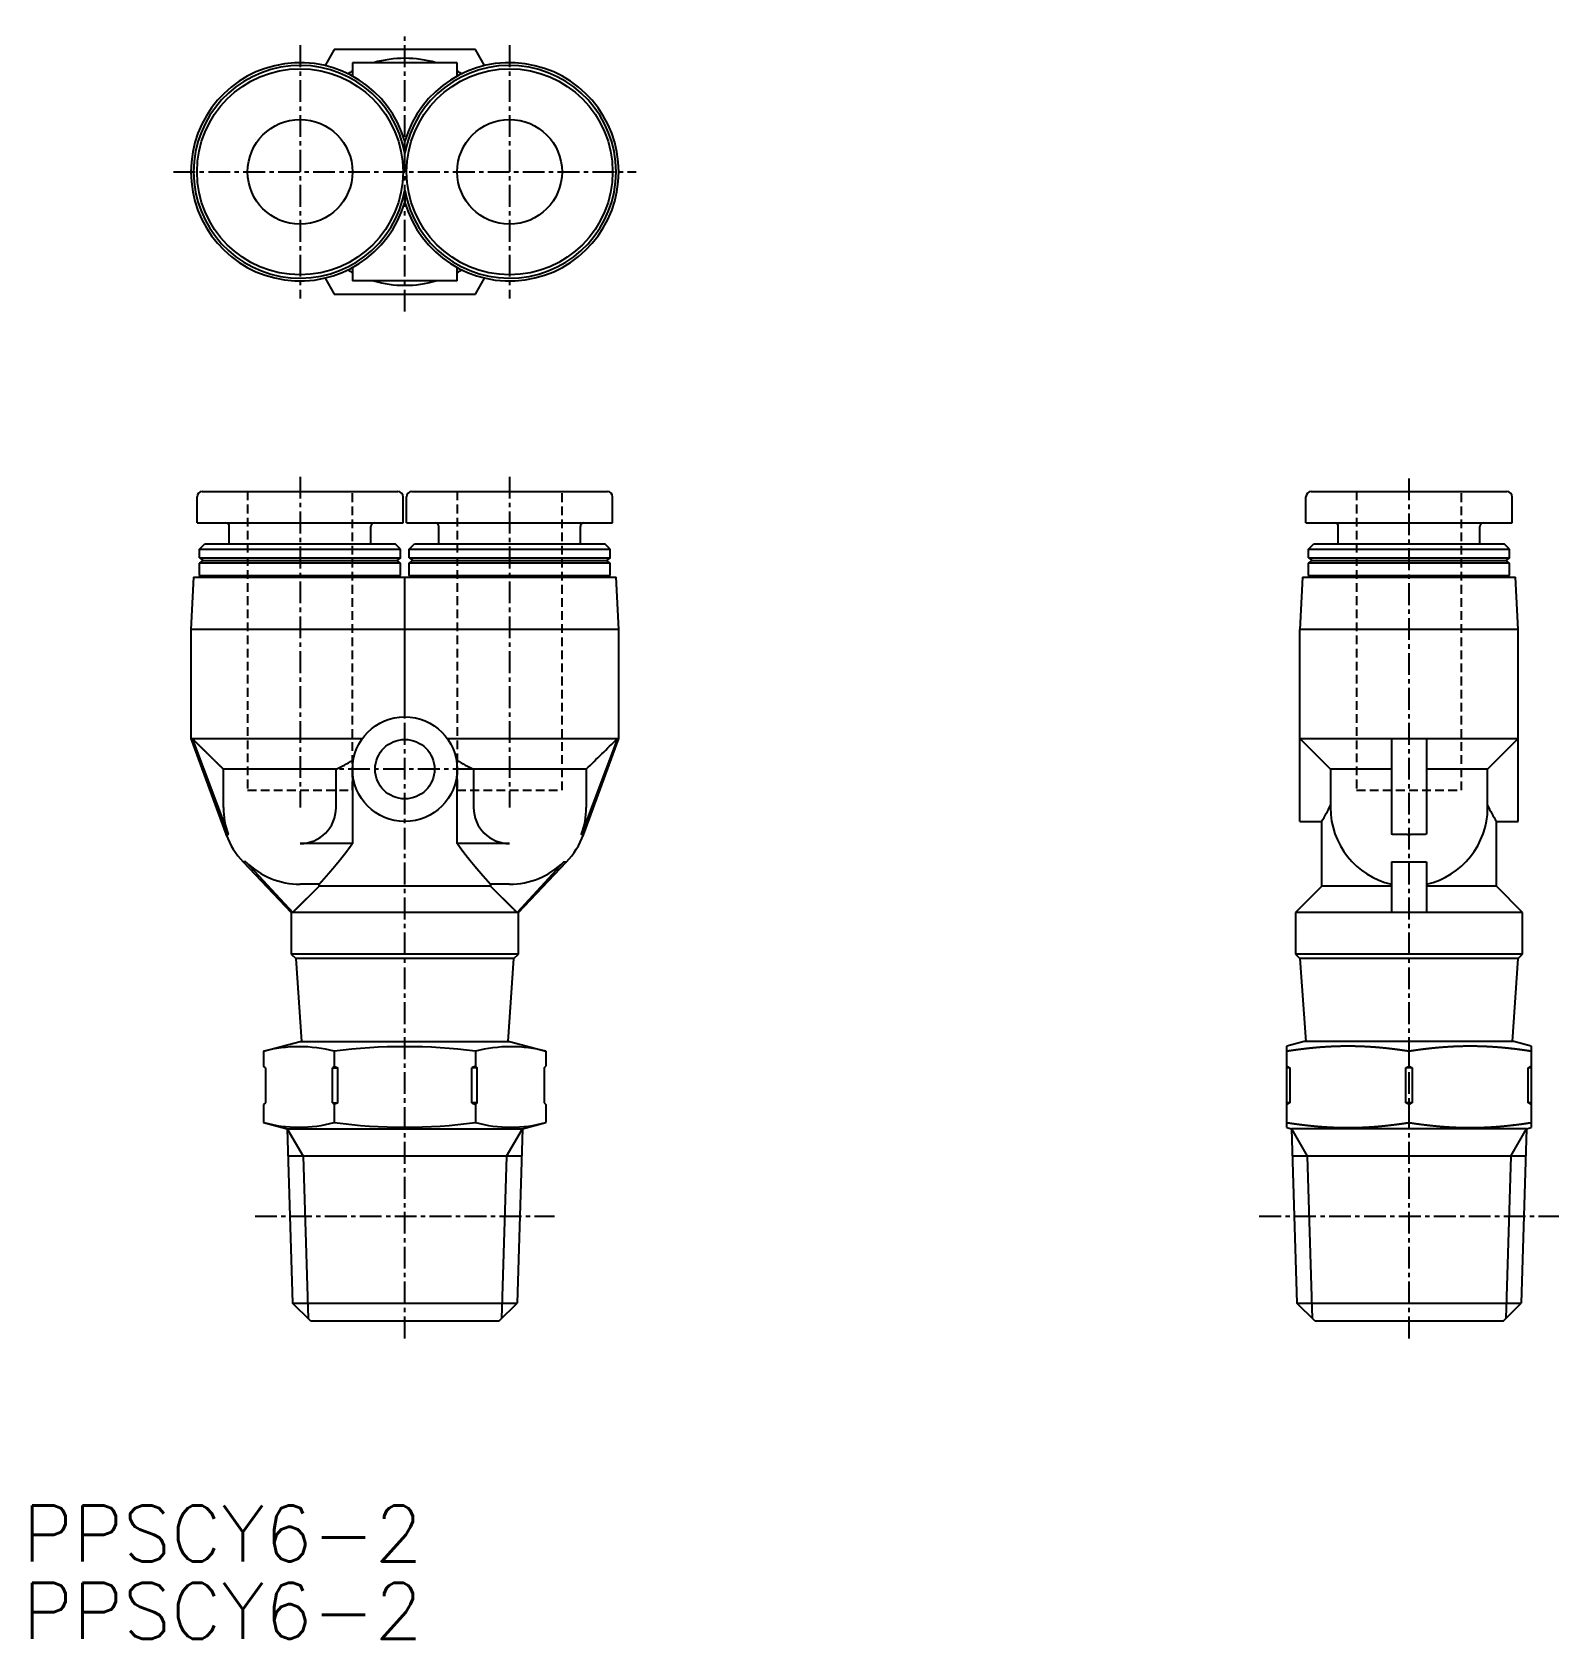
# Model space of a CAD drawing. Extents: x 15.3 to 102.8, y -16.9 to 75.1.
import ezdxf

# ---------------------------------------------------------------- set-up
doc = ezdxf.new("R2010")
doc.units = 0
doc.linetypes.add('CENTER', pattern=[2, 1.25, -0.25, 0.25, -0.25])
doc.linetypes.add('DASHED', pattern=[0.75, 0.5, -0.25])
doc.layers.get('0').update_dxf_attribs({"linetype": 'CONTINUOUS'})
doc.layers.add('CENTER', color=1, linetype='CENTER')
doc.styles.get("Standard").update_dxf_attribs({"font": 'txt.shx'})

msp = doc.modelspace()

# ---------------------------------------------------------------- texts
at = {"color": 7, "linetype": 'CONTINUOUS'}
for p in [(14.796, -12.498), (14.796, -16.933)]:
    msp.add_text('PPSCY6-2', height=3.2, dxfattribs=at).set_placement(p)

# ---------------------------------------------------------------- linework, layer by layer
at = {"color": 7, "linetype": 'CONTINUOUS'}
for p, q in [((32.644, 74.084), (32.115, 73.168)), ((40.727, 74.084), (32.644, 74.084)), ((41.255, 73.168), (40.727, 74.084)), ((33.685, 73.334), (33.685, 72.567)), ((39.685, 73.334), (33.685, 73.334)), ((39.685, 72.567), (39.685, 73.334)), ((36.685, 68.143), (36.685, 68.834)), ((36.685, 66.025), (36.685, 65.334)), ((32.115, 61), (32.644, 60.084)), ((33.685, 61.601), (33.685, 60.834)), ((39.685, 60.834), (33.685, 60.834)), ((39.685, 60.834), (39.685, 61.601)), ((40.727, 60.084), (41.255, 61)), ((32.644, 60.084), (40.727, 60.084)), ((25.085, 48.774), (36.285, 48.774)), ((37.085, 48.774), (48.285, 48.774)), ((88.585, 48.774), (99.785, 48.774)), ((24.785, 46.974), (24.785, 48.474)), ((36.585, 46.974), (36.585, 48.474)), ((36.785, 46.974), (36.785, 48.474)), ((48.585, 46.974), (48.585, 48.474)), ((88.285, 46.974), (88.285, 48.474)), ((100.085, 46.974), (100.085, 48.474)), ((24.785, 46.974), (36.585, 46.974)), ((36.785, 46.974), (48.585, 46.974)), ((88.285, 46.974), (100.085, 46.974)), ((26.635, 45.774), (26.635, 46.774)), ((34.735, 45.774), (34.735, 46.774)), ((38.635, 45.774), (38.635, 46.774)), ((46.735, 45.774), (46.735, 46.774)), ((90.135, 45.774), (90.135, 46.774)), ((98.235, 45.774), (98.235, 46.774)), ((24.935, 45.474), (25.235, 45.774)), ((24.935, 44.974), (24.935, 45.474)), ((24.935, 45.474), (36.435, 45.474)), ((25.235, 45.774), (36.135, 45.774)), ((36.435, 45.474), (36.135, 45.774)), ((36.435, 44.974), (36.435, 45.474)), ((36.935, 45.474), (37.235, 45.774)), ((36.935, 44.974), (36.935, 45.474)), ((36.935, 45.474), (48.435, 45.474)), ((37.235, 45.774), (48.135, 45.774)), ((48.435, 45.474), (48.135, 45.774)), ((48.435, 44.974), (48.435, 45.474)), ((88.435, 45.474), (88.735, 45.774)), ((88.435, 44.974), (88.435, 45.474)), ((88.435, 45.474), (99.935, 45.474)), ((88.735, 45.774), (99.635, 45.774)), ((99.935, 45.474), (99.635, 45.774)), ((99.935, 44.974), (99.935, 45.474)), ((24.935, 44.974), (25.135, 44.824)), ((24.935, 44.974), (36.435, 44.974)), ((24.935, 44.674), (25.135, 44.824)), ((24.935, 43.974), (24.935, 44.674)), ((36.435, 44.674), (24.935, 44.674)), ((25.135, 44.824), (36.235, 44.824)), ((36.435, 44.974), (36.235, 44.824)), ((36.435, 44.674), (36.235, 44.824)), ((36.435, 43.974), (36.435, 44.674)), ((36.935, 44.974), (37.135, 44.824)), ((36.935, 44.974), (48.435, 44.974)), ((36.935, 44.674), (37.135, 44.824)), ((36.935, 43.974), (36.935, 44.674)), ((48.435, 44.674), (36.935, 44.674)), ((37.135, 44.824), (48.235, 44.824)), ((48.435, 44.974), (48.235, 44.824)), ((48.435, 44.674), (48.235, 44.824)), ((48.435, 43.974), (48.435, 44.674)), ((88.435, 44.974), (88.635, 44.824)), ((88.435, 44.974), (99.935, 44.974)), ((88.435, 44.674), (88.635, 44.824)), ((88.435, 43.974), (88.435, 44.674)), ((99.935, 44.674), (88.435, 44.674)), ((88.635, 44.824), (99.735, 44.824)), ((99.935, 44.974), (99.735, 44.824)), ((99.935, 44.674), (99.735, 44.824)), ((99.935, 43.974), (99.935, 44.674)), ((24.592, 43.874), (24.435, 40.874)), ((24.592, 43.874), (48.778, 43.874)), ((25.035, 43.874), (24.935, 43.974)), ((24.935, 43.974), (36.435, 43.974)), ((36.335, 43.874), (36.435, 43.974)), ((36.685, 35.874), (36.685, 43.874)), ((37.035, 43.874), (36.935, 43.974)), ((36.935, 43.974), (48.435, 43.974)), ((48.335, 43.874), (48.435, 43.974)), ((48.935, 40.874), (48.778, 43.874)), ((88.092, 43.874), (87.935, 40.874)), ((88.092, 43.874), (100.278, 43.874)), ((88.535, 43.874), (88.435, 43.974)), ((88.435, 43.974), (99.935, 43.974)), ((99.835, 43.874), (99.935, 43.974)), ((100.435, 40.874), (100.278, 43.874)), ((24.435, 40.874), (24.435, 34.624)), ((48.935, 40.874), (24.435, 40.874)), ((48.935, 34.624), (48.935, 40.874)), ((100.435, 40.874), (87.935, 40.874)), ((87.935, 29.874), (87.935, 40.874)), ((100.435, 29.874), (100.435, 40.874)), ((24.435, 34.624), (34.248, 34.624)), ((24.435, 34.624), (26.462, 29.119)), ((24.516, 34.624), (26.573, 29.145)), ((39.122, 34.624), (48.935, 34.624)), ((48.855, 34.624), (46.797, 29.145)), ((46.908, 29.119), (48.935, 34.624)), ((87.935, 34.624), (100.435, 34.624)), ((87.935, 34.624), (89.685, 32.874)), ((93.185, 34.624), (93.185, 29.145)), ((95.185, 34.624), (95.185, 29.145)), ((98.685, 32.874), (100.435, 34.624)), ((33.739, 33.438), (33.685, 33.374)), ((33.685, 33.374), (33.685, 28.612)), ((39.685, 33.374), (39.632, 33.438)), ((39.685, 28.612), (39.685, 33.374)), ((32.747, 32.874), (26.298, 32.874)), ((26.298, 30.674), (26.298, 32.874)), ((32.747, 30.674), (32.747, 32.874)), ((47.073, 32.874), (40.624, 32.874)), ((40.624, 32.874), (40.624, 30.674)), ((47.073, 32.874), (47.073, 30.674)), ((93.185, 32.874), (89.685, 32.874)), ((89.685, 32.874), (89.685, 30.674)), ((98.685, 32.874), (95.185, 32.874)), ((98.685, 30.674), (98.685, 32.874)), ((87.935, 29.874), (89.185, 29.874)), ((89.185, 26.174), (89.185, 29.874)), ((99.185, 26.174), (99.185, 29.874)), ((99.185, 29.874), (100.435, 29.874)), ((33.685, 28.612), (30.685, 28.612)), ((42.685, 28.612), (39.685, 28.612)), ((27.427, 27.57), (30.185, 24.674)), ((27.584, 27.57), (30.263, 24.674)), ((45.787, 27.57), (43.108, 24.674)), ((43.185, 24.674), (45.944, 27.57)), ((93.185, 27.57), (93.185, 24.674)), ((95.185, 27.57), (95.185, 24.674)), ((31.786, 26.286), (30.685, 26.286)), ((31.786, 26.174), (31.786, 26.286)), ((41.584, 26.174), (31.786, 26.174)), ((41.584, 26.286), (41.584, 26.174)), ((42.685, 26.286), (41.584, 26.286)), ((89.185, 26.174), (87.685, 24.674)), ((93.185, 26.174), (89.185, 26.174)), ((99.185, 26.174), (95.185, 26.174)), ((100.685, 24.674), (99.185, 26.174)), ((30.185, 24.674), (30.185, 22.274)), ((43.185, 24.674), (30.185, 24.674)), ((43.185, 22.274), (43.185, 24.674)), ((87.685, 24.674), (87.685, 22.274)), ((100.685, 24.674), (87.685, 24.674)), ((100.685, 22.274), (100.685, 24.674)), ((43.185, 22.274), (30.185, 22.274)), ((30.185, 22.274), (30.435, 22.024)), ((42.935, 22.024), (43.185, 22.274)), ((100.685, 22.274), (87.685, 22.274)), ((87.685, 22.274), (87.935, 22.024)), ((100.435, 22.024), (100.685, 22.274)), ((30.435, 22.024), (30.767, 17.274)), ((42.935, 22.024), (30.435, 22.024)), ((42.603, 17.274), (42.935, 22.024)), ((87.935, 22.024), (88.267, 17.274)), ((100.435, 22.024), (87.935, 22.024)), ((100.103, 17.274), (100.435, 22.024)), ((28.602, 16.716), (30.685, 17.274)), ((28.602, 16.716), (28.602, 15.874)), ((30.685, 17.274), (42.685, 17.274)), ((32.644, 16.716), (32.644, 15.874)), ((40.727, 16.716), (40.727, 15.874)), ((42.685, 17.274), (44.768, 16.716)), ((44.768, 16.716), (44.768, 15.874)), ((88.185, 17.274), (87.185, 17.006)), ((87.185, 12.345), (87.185, 17.006)), ((100.185, 17.274), (88.185, 17.274)), ((94.185, 15.874), (94.185, 16.716)), ((101.185, 17.006), (100.185, 17.274)), ((101.185, 17.006), (101.185, 12.345)), ((28.702, 15.774), (28.602, 15.874)), ((28.702, 15.774), (28.702, 13.774)), ((32.644, 15.874), (32.542, 15.774)), ((32.542, 15.774), (32.848, 15.774)), ((32.542, 13.774), (32.542, 15.774)), ((32.644, 15.874), (32.848, 15.774)), ((32.848, 13.774), (32.848, 15.774)), ((40.727, 15.874), (40.523, 15.774)), ((40.523, 13.774), (40.523, 15.774)), ((40.829, 15.774), (40.523, 15.774)), ((40.727, 15.874), (40.829, 15.774)), ((40.829, 13.774), (40.829, 15.774)), ((44.668, 15.774), (44.768, 15.874)), ((44.668, 15.774), (44.668, 13.774)), ((87.185, 15.874), (87.362, 15.774)), ((87.362, 15.774), (87.185, 15.774)), ((87.362, 15.774), (87.362, 13.774)), ((94.009, 15.774), (94.185, 15.874)), ((94.362, 15.774), (94.009, 15.774)), ((94.009, 13.774), (94.009, 15.774)), ((94.185, 15.874), (94.362, 15.774)), ((94.362, 15.774), (94.362, 13.774)), ((101.009, 15.774), (101.185, 15.874)), ((101.009, 13.774), (101.009, 15.774)), ((101.185, 15.774), (101.009, 15.774)), ((28.702, 13.774), (28.602, 13.674)), ((28.602, 13.674), (28.602, 12.635)), ((32.542, 13.774), (32.848, 13.774)), ((32.542, 13.774), (32.644, 13.674)), ((32.848, 13.774), (32.644, 13.674)), ((32.644, 13.674), (32.644, 12.635)), ((40.523, 13.774), (40.727, 13.674)), ((40.829, 13.774), (40.523, 13.774)), ((40.829, 13.774), (40.727, 13.674)), ((40.727, 13.674), (40.727, 12.635)), ((44.668, 13.774), (44.768, 13.674)), ((44.768, 13.674), (44.768, 12.635)), ((87.362, 13.774), (87.185, 13.674)), ((87.362, 13.774), (87.185, 13.774)), ((94.185, 13.674), (94.009, 13.774)), ((94.362, 13.774), (94.009, 13.774)), ((94.362, 13.774), (94.185, 13.674)), ((94.185, 12.635), (94.185, 13.674)), ((101.185, 13.674), (101.009, 13.774)), ((101.185, 13.774), (101.009, 13.774)), ((28.602, 12.635), (29.951, 12.274)), ((29.951, 12.274), (30.262, 2.296)), ((29.951, 12.274), (43.42, 12.274)), ((43.42, 12.274), (43.108, 2.296)), ((43.42, 12.274), (44.768, 12.635)), ((87.185, 12.345), (87.451, 12.274)), ((100.92, 12.274), (87.451, 12.274)), ((87.451, 12.274), (87.762, 2.296)), ((100.92, 12.274), (100.608, 2.296)), ((100.92, 12.274), (101.185, 12.345)), ((43.371, 10.706), (30, 10.706)), ((100.871, 10.706), (87.5, 10.706)), ((31.285, 1.274), (30.262, 2.296)), ((30.262, 2.296), (43.108, 2.296)), ((42.085, 1.274), (43.108, 2.296)), ((87.762, 2.296), (100.608, 2.296)), ((88.785, 1.274), (87.762, 2.296)), ((99.585, 1.274), (100.608, 2.296)), ((31.285, 1.274), (42.085, 1.274)), ((88.785, 1.274), (99.585, 1.274))]:
    msp.add_line(p, q, dxfattribs=at)
at = {"color": 3, "linetype": 'DASHED'}
for p, q in [((27.685, 48.774), (27.685, 31.674)), ((33.685, 31.674), (33.685, 48.774)), ((39.685, 48.774), (39.685, 31.674)), ((45.685, 31.674), (45.685, 48.774)), ((91.185, 48.774), (91.185, 31.674)), ((97.185, 31.674), (97.185, 48.774)), ((39.685, 32.874), (39.685, 32.826)), ((27.685, 31.674), (33.685, 31.674)), ((39.685, 31.674), (45.685, 31.674)), ((91.185, 31.674), (97.185, 31.674))]:
    msp.add_line(p, q, dxfattribs=at)
at = {"color": 3, "linetype": 'CONTINUOUS'}
for p, q in [((29.951, 12.274), (30.856, 10.706)), ((42.515, 10.706), (43.42, 12.274)), ((87.451, 12.274), (88.356, 10.706)), ((100.015, 10.706), (100.92, 12.274)), ((30.856, 10.706), (31.146, 1.413)), ((42.515, 10.706), (42.224, 1.413)), ((88.356, 10.706), (88.646, 1.413)), ((100.015, 10.706), (99.724, 1.413))]:
    msp.add_line(p, q, dxfattribs=at)
at = {"color": 7}
for points in [[(24.516, 34.624, 0), (24.527, 34.613, 0), (24.538, 34.602, 0), (24.549, 34.591, 0), (24.56, 34.58, 0), (24.572, 34.569, 0), (24.583, 34.558, 0), (24.594, 34.547, 0), (24.605, 34.535, 0), (24.616, 34.525, 0), (24.627, 34.513, 0), (24.639, 34.502, 0), (24.65, 34.491, 0), (24.661, 34.48, 0), (24.672, 34.469, 0), (24.683, 34.458, 0), (24.695, 34.447, 0), (24.706, 34.436, 0), (24.717, 34.425, 0), (24.728, 34.414, 0), (24.739, 34.403, 0), (24.75, 34.392, 0), (24.762, 34.381, 0), (24.773, 34.37, 0), (24.784, 34.359, 0), (24.795, 34.348, 0), (24.806, 34.337, 0), (24.817, 34.326, 0), (24.829, 34.315, 0), (24.84, 34.304, 0), (24.851, 34.293, 0), (24.862, 34.282, 0), (24.873, 34.271, 0), (24.885, 34.26, 0), (24.896, 34.249, 0), (24.907, 34.238, 0), (24.918, 34.227, 0), (24.929, 34.216, 0), (24.941, 34.205, 0), (24.952, 34.194, 0), (24.963, 34.183, 0), (24.974, 34.172, 0), (24.985, 34.16, 0), (24.997, 34.15, 0), (25.008, 34.139, 0), (25.019, 34.127, 0), (25.03, 34.116, 0), (25.041, 34.105, 0), (25.052, 34.094, 0), (25.064, 34.083, 0), (25.075, 34.072, 0), (25.086, 34.061, 0), (25.097, 34.05, 0), (25.108, 34.039, 0), (25.12, 34.028, 0), (25.131, 34.017, 0), (25.142, 34.006, 0), (25.153, 33.995, 0), (25.165, 33.984, 0), (25.176, 33.973, 0), (25.187, 33.962, 0), (25.198, 33.951, 0), (25.209, 33.94, 0), (25.221, 33.929, 0), (25.232, 33.918, 0), (25.243, 33.907, 0), (25.254, 33.896, 0), (25.265, 33.885, 0), (25.276, 33.874, 0), (25.288, 33.863, 0), (25.299, 33.852, 0), (25.31, 33.841, 0), (25.321, 33.83, 0), (25.332, 33.819, 0), (25.344, 33.808, 0), (25.355, 33.797, 0), (25.366, 33.786, 0), (25.377, 33.775, 0), (25.389, 33.764, 0), (25.4, 33.753, 0), (25.411, 33.742, 0), (25.422, 33.731, 0), (25.433, 33.72, 0), (25.445, 33.709, 0), (25.456, 33.698, 0), (25.467, 33.687, 0), (25.478, 33.676, 0), (25.489, 33.665, 0), (25.501, 33.654, 0), (25.512, 33.643, 0), (25.523, 33.632, 0), (25.534, 33.621, 0), (25.546, 33.61, 0), (25.557, 33.599, 0), (25.568, 33.588, 0), (25.579, 33.577, 0), (25.59, 33.566, 0), (25.602, 33.555, 0), (25.613, 33.544, 0), (25.624, 33.533, 0), (25.635, 33.522, 0), (25.646, 33.511, 0), (25.658, 33.5, 0), (25.669, 33.489, 0), (25.68, 33.478, 0), (25.691, 33.467, 0), (25.703, 33.456, 0), (25.714, 33.445, 0), (25.725, 33.434, 0), (25.736, 33.423, 0), (25.747, 33.412, 0), (25.759, 33.401, 0), (25.77, 33.39, 0), (25.781, 33.379, 0), (25.792, 33.368, 0), (25.803, 33.357, 0), (25.815, 33.346, 0), (25.826, 33.335, 0), (25.837, 33.324, 0), (25.848, 33.313, 0), (25.86, 33.302, 0), (25.871, 33.291, 0), (25.882, 33.28, 0), (25.893, 33.269, 0), (25.904, 33.258, 0), (25.916, 33.247, 0), (25.927, 33.236, 0), (25.938, 33.225, 0), (25.949, 33.214, 0), (25.961, 33.203, 0), (25.972, 33.192, 0), (25.983, 33.181, 0), (25.994, 33.17, 0), (26.006, 33.159, 0), (26.017, 33.148, 0), (26.028, 33.137, 0), (26.039, 33.126, 0), (26.05, 33.115, 0), (26.062, 33.104, 0), (26.073, 33.093, 0), (26.084, 33.082, 0), (26.095, 33.071, 0), (26.107, 33.06, 0), (26.118, 33.049, 0), (26.129, 33.038, 0), (26.14, 33.028, 0), (26.152, 33.017, 0), (26.163, 33.005, 0), (26.174, 32.995, 0), (26.185, 32.984, 0), (26.197, 32.973, 0), (26.208, 32.962, 0), (26.219, 32.951, 0), (26.23, 32.94, 0), (26.241, 32.929, 0), (26.253, 32.918, 0), (26.264, 32.907, 0), (26.275, 32.896, 0), (26.286, 32.885, 0), (26.298, 32.874, 0)], [(26.462, 29.119, 0), (26.462, 29.119, 0), (26.462, 29.119, 0), (26.462, 29.12, 0), (26.462, 29.12, 0), (26.462, 29.12, 0), (26.462, 29.121, 0), (26.462, 29.121, 0), (26.462, 29.121, 0), (26.462, 29.122, 0), (26.462, 29.122, 0), (26.462, 29.122, 0), (26.462, 29.123, 0), (26.462, 29.123, 0), (26.462, 29.123, 0), (26.462, 29.124, 0), (26.462, 29.124, 0), (26.462, 29.124, 0), (26.462, 29.125, 0), (26.462, 29.125, 0), (26.462, 29.125, 0), (26.462, 29.125, 0), (26.462, 29.126, 0), (26.462, 29.126, 0), (26.462, 29.127, 0), (26.462, 29.127, 0), (26.462, 29.127, 0), (26.462, 29.127, 0), (26.462, 29.128, 0), (26.462, 29.128, 0), (26.462, 29.128, 0), (26.462, 29.129, 0), (26.463, 29.129, 0), (26.463, 29.129, 0), (26.463, 29.13, 0), (26.463, 29.13, 0), (26.463, 29.13, 0), (26.464, 29.13, 0), (26.464, 29.131, 0), (26.464, 29.131, 0), (26.464, 29.131, 0), (26.464, 29.131, 0), (26.465, 29.131, 0), (26.465, 29.132, 0), (26.465, 29.132, 0), (26.465, 29.132, 0), (26.466, 29.132, 0), (26.466, 29.133, 0), (26.466, 29.133, 0), (26.466, 29.133, 0), (26.467, 29.133, 0), (26.467, 29.133, 0), (26.467, 29.133, 0), (26.468, 29.134, 0), (26.468, 29.134, 0), (26.468, 29.134, 0), (26.468, 29.134, 0), (26.469, 29.134, 0), (26.469, 29.134, 0), (26.469, 29.134, 0), (26.47, 29.135, 0), (26.47, 29.135, 0), (26.47, 29.135, 0), (26.471, 29.135, 0), (26.471, 29.135, 0), (26.471, 29.135, 0), (26.471, 29.135, 0), (26.472, 29.136, 0), (26.472, 29.136, 0), (26.472, 29.136, 0), (26.473, 29.136, 0), (26.473, 29.136, 0), (26.473, 29.136, 0), (26.474, 29.136, 0), (26.474, 29.136, 0), (26.474, 29.136, 0), (26.474, 29.136, 0), (26.475, 29.137, 0), (26.475, 29.137, 0), (26.475, 29.137, 0), (26.476, 29.137, 0), (26.476, 29.137, 0), (26.476, 29.137, 0), (26.477, 29.137, 0), (26.477, 29.137, 0), (26.477, 29.137, 0), (26.477, 29.137, 0), (26.478, 29.137, 0), (26.478, 29.137, 0), (26.479, 29.137, 0), (26.479, 29.137, 0), (26.479, 29.138, 0), (26.479, 29.138, 0), (26.48, 29.138, 0), (26.48, 29.138, 0), (26.48, 29.138, 0), (26.481, 29.138, 0), (26.481, 29.138, 0), (26.481, 29.138, 0), (26.482, 29.138, 0), (26.482, 29.138, 0), (26.482, 29.138, 0), (26.483, 29.138, 0), (26.483, 29.138, 0), (26.483, 29.138, 0), (26.484, 29.138, 0), (26.484, 29.138, 0), (26.484, 29.139, 0), (26.485, 29.139, 0), (26.485, 29.139, 0), (26.485, 29.139, 0), (26.485, 29.139, 0), (26.486, 29.139, 0), (26.486, 29.139, 0), (26.486, 29.139, 0), (26.487, 29.139, 0), (26.487, 29.139, 0), (26.487, 29.139, 0), (26.488, 29.139, 0), (26.488, 29.139, 0), (26.488, 29.139, 0), (26.489, 29.139, 0), (26.489, 29.139, 0), (26.489, 29.139, 0), (26.49, 29.139, 0), (26.49, 29.139, 0), (26.49, 29.139, 0), (26.491, 29.139, 0), (26.491, 29.139, 0), (26.491, 29.139, 0), (26.492, 29.139, 0), (26.492, 29.139, 0), (26.492, 29.139, 0), (26.492, 29.139, 0), (26.493, 29.139, 0), (26.493, 29.139, 0), (26.494, 29.139, 0), (26.494, 29.14, 0), (26.494, 29.14, 0), (26.494, 29.14, 0), (26.495, 29.14, 0), (26.495, 29.14, 0), (26.495, 29.14, 0), (26.496, 29.14, 0), (26.496, 29.14, 0), (26.496, 29.14, 0), (26.497, 29.14, 0), (26.497, 29.14, 0), (26.497, 29.14, 0), (26.498, 29.14, 0), (26.498, 29.14, 0), (26.498, 29.14, 0), (26.499, 29.14, 0), (26.499, 29.14, 0), (26.499, 29.14, 0), (26.5, 29.14, 0), (26.5, 29.14, 0), (26.5, 29.14, 0), (26.501, 29.14, 0), (26.501, 29.14, 0), (26.501, 29.14, 0), (26.502, 29.14, 0), (26.502, 29.14, 0), (26.502, 29.14, 0), (26.503, 29.14, 0), (26.503, 29.14, 0), (26.503, 29.14, 0), (26.503, 29.14, 0), (26.504, 29.14, 0), (26.504, 29.14, 0), (26.504, 29.14, 0), (26.505, 29.14, 0), (26.505, 29.14, 0), (26.505, 29.14, 0), (26.506, 29.14, 0), (26.506, 29.14, 0), (26.506, 29.14, 0), (26.507, 29.14, 0), (26.507, 29.14, 0), (26.507, 29.14, 0), (26.508, 29.14, 0), (26.508, 29.14, 0), (26.508, 29.14, 0), (26.509, 29.14, 0), (26.509, 29.14, 0), (26.509, 29.14, 0), (26.51, 29.14, 0), (26.51, 29.14, 0), (26.51, 29.14, 0), (26.511, 29.14, 0), (26.511, 29.14, 0), (26.511, 29.14, 0), (26.512, 29.14, 0), (26.512, 29.14, 0), (26.512, 29.14, 0), (26.512, 29.14, 0), (26.513, 29.14, 0), (26.513, 29.14, 0), (26.514, 29.14, 0), (26.514, 29.14, 0), (26.514, 29.14, 0), (26.514, 29.14, 0), (26.515, 29.14, 0), (26.515, 29.14, 0), (26.515, 29.14, 0), (26.516, 29.14, 0), (26.516, 29.14, 0), (26.516, 29.14, 0), (26.517, 29.14, 0), (26.517, 29.14, 0), (26.517, 29.14, 0), (26.518, 29.14, 0), (26.518, 29.14, 0), (26.518, 29.14, 0), (26.519, 29.14, 0), (26.519, 29.14, 0), (26.519, 29.14, 0), (26.52, 29.14, 0), (26.52, 29.14, 0), (26.52, 29.14, 0), (26.52, 29.14, 0), (26.521, 29.14, 0), (26.521, 29.14, 0), (26.521, 29.14, 0), (26.522, 29.14, 0), (26.522, 29.14, 0), (26.523, 29.14, 0), (26.523, 29.14, 0), (26.523, 29.14, 0), (26.523, 29.14, 0), (26.524, 29.14, 0), (26.524, 29.14, 0), (26.524, 29.14, 0), (26.525, 29.14, 0), (26.525, 29.14, 0), (26.525, 29.14, 0), (26.526, 29.14, 0), (26.526, 29.14, 0), (26.526, 29.14, 0), (26.527, 29.14, 0), (26.527, 29.14, 0), (26.527, 29.14, 0), (26.528, 29.14, 0), (26.528, 29.14, 0), (26.528, 29.14, 0), (26.529, 29.14, 0), (26.529, 29.14, 0), (26.529, 29.14, 0), (26.53, 29.14, 0), (26.53, 29.14, 0), (26.53, 29.14, 0), (26.53, 29.14, 0), (26.531, 29.14, 0), (26.531, 29.14, 0), (26.532, 29.14, 0), (26.532, 29.14, 0), (26.532, 29.14, 0), (26.532, 29.14, 0), (26.533, 29.14, 0), (26.533, 29.14, 0), (26.533, 29.14, 0), (26.534, 29.14, 0), (26.534, 29.14, 0), (26.534, 29.14, 0), (26.535, 29.14, 0), (26.535, 29.14, 0), (26.535, 29.14, 0), (26.536, 29.14, 0), (26.536, 29.14, 0), (26.536, 29.14, 0), (26.537, 29.14, 0), (26.537, 29.14, 0), (26.537, 29.14, 0), (26.538, 29.14, 0), (26.538, 29.14, 0), (26.538, 29.14, 0), (26.539, 29.14, 0), (26.539, 29.14, 0), (26.539, 29.14, 0), (26.54, 29.14, 0), (26.54, 29.14, 0), (26.54, 29.14, 0), (26.541, 29.141, 0), (26.541, 29.141, 0), (26.541, 29.141, 0), (26.541, 29.141, 0), (26.542, 29.141, 0), (26.542, 29.141, 0), (26.543, 29.141, 0), (26.543, 29.141, 0), (26.543, 29.141, 0), (26.543, 29.141, 0), (26.544, 29.141, 0), (26.544, 29.141, 0), (26.544, 29.141, 0), (26.545, 29.141, 0), (26.545, 29.141, 0), (26.545, 29.141, 0), (26.546, 29.141, 0), (26.546, 29.141, 0), (26.546, 29.141, 0), (26.547, 29.141, 0), (26.547, 29.141, 0), (26.547, 29.141, 0), (26.548, 29.141, 0), (26.548, 29.141, 0), (26.548, 29.141, 0), (26.549, 29.141, 0), (26.549, 29.141, 0), (26.549, 29.141, 0), (26.549, 29.141, 0), (26.55, 29.141, 0), (26.55, 29.141, 0), (26.55, 29.141, 0), (26.551, 29.141, 0), (26.551, 29.141, 0), (26.552, 29.141, 0), (26.552, 29.141, 0), (26.552, 29.141, 0), (26.552, 29.141, 0), (26.553, 29.141, 0), (26.553, 29.141, 0), (26.553, 29.141, 0), (26.554, 29.141, 0), (26.554, 29.142, 0), (26.554, 29.142, 0), (26.555, 29.142, 0), (26.555, 29.142, 0), (26.555, 29.142, 0), (26.556, 29.142, 0), (26.556, 29.142, 0), (26.556, 29.142, 0), (26.557, 29.142, 0), (26.557, 29.142, 0), (26.557, 29.142, 0), (26.558, 29.142, 0), (26.558, 29.142, 0), (26.558, 29.142, 0), (26.558, 29.142, 0), (26.559, 29.142, 0), (26.559, 29.142, 0), (26.559, 29.142, 0), (26.56, 29.142, 0), (26.56, 29.142, 0), (26.56, 29.142, 0), (26.561, 29.142, 0), (26.561, 29.142, 0), (26.561, 29.142, 0), (26.562, 29.142, 0), (26.562, 29.142, 0), (26.562, 29.143, 0), (26.563, 29.143, 0), (26.563, 29.143, 0), (26.563, 29.143, 0), (26.564, 29.143, 0), (26.564, 29.143, 0), (26.564, 29.143, 0), (26.565, 29.143, 0), (26.565, 29.143, 0), (26.565, 29.143, 0), (26.566, 29.143, 0), (26.566, 29.143, 0), (26.566, 29.143, 0), (26.567, 29.143, 0), (26.567, 29.143, 0), (26.567, 29.143, 0), (26.567, 29.143, 0), (26.568, 29.144, 0), (26.568, 29.144, 0), (26.568, 29.144, 0), (26.569, 29.144, 0), (26.569, 29.144, 0), (26.569, 29.144, 0), (26.57, 29.144, 0), (26.57, 29.144, 0), (26.57, 29.144, 0), (26.571, 29.144, 0), (26.571, 29.144, 0), (26.571, 29.144, 0), (26.572, 29.144, 0), (26.572, 29.144, 0), (26.572, 29.145, 0), (26.573, 29.145, 0), (26.573, 29.145, 0)], [(31.786, 26.286, 0), (31.788, 26.288, 0), (31.79, 26.291, 0), (31.792, 26.293, 0), (31.794, 26.295, 0), (31.796, 26.297, 0), (31.798, 26.299, 0), (31.799, 26.301, 0), (31.801, 26.303, 0), (31.803, 26.305, 0), (31.805, 26.308, 0), (31.807, 26.31, 0), (31.809, 26.312, 0), (31.811, 26.314, 0), (31.813, 26.316, 0), (31.815, 26.318, 0), (31.817, 26.32, 0), (31.818, 26.322, 0), (31.82, 26.325, 0), (31.822, 26.327, 0), (31.824, 26.329, 0), (31.826, 26.331, 0), (31.828, 26.333, 0), (31.83, 26.335, 0), (31.832, 26.337, 0), (31.834, 26.339, 0), (31.835, 26.341, 0), (31.837, 26.344, 0), (31.839, 26.346, 0), (31.841, 26.348, 0), (31.843, 26.35, 0), (31.845, 26.352, 0), (31.847, 26.354, 0), (31.849, 26.356, 0), (31.851, 26.358, 0), (31.853, 26.361, 0), (31.855, 26.363, 0), (31.856, 26.365, 0), (31.858, 26.367, 0), (31.86, 26.369, 0), (31.862, 26.371, 0), (31.864, 26.373, 0), (31.866, 26.375, 0), (31.868, 26.378, 0), (31.87, 26.38, 0), (31.872, 26.382, 0), (31.873, 26.384, 0), (31.875, 26.386, 0), (31.877, 26.388, 0), (31.879, 26.39, 0), (31.881, 26.392, 0), (31.883, 26.395, 0), (31.885, 26.397, 0), (31.887, 26.399, 0), (31.889, 26.401, 0), (31.89, 26.403, 0), (31.892, 26.405, 0), (31.894, 26.407, 0), (31.896, 26.41, 0), (31.898, 26.412, 0), (31.9, 26.414, 0), (31.902, 26.416, 0), (31.904, 26.418, 0), (31.906, 26.42, 0), (31.907, 26.422, 0), (31.909, 26.424, 0), (31.911, 26.427, 0), (31.913, 26.429, 0), (31.915, 26.431, 0), (31.917, 26.433, 0), (31.919, 26.435, 0), (31.921, 26.437, 0), (31.923, 26.439, 0), (31.925, 26.442, 0), (31.927, 26.444, 0), (31.928, 26.446, 0), (31.93, 26.448, 0), (31.932, 26.45, 0), (31.934, 26.452, 0), (31.936, 26.454, 0), (31.938, 26.456, 0), (31.94, 26.459, 0), (31.942, 26.461, 0), (31.944, 26.463, 0), (31.945, 26.465, 0), (31.947, 26.467, 0), (31.949, 26.469, 0), (31.951, 26.471, 0), (31.953, 26.473, 0), (31.955, 26.476, 0), (31.957, 26.478, 0), (31.959, 26.48, 0), (31.96, 26.482, 0), (31.962, 26.484, 0), (31.964, 26.486, 0), (31.966, 26.488, 0), (31.968, 26.49, 0), (31.97, 26.493, 0), (31.972, 26.495, 0), (31.974, 26.497, 0), (31.976, 26.499, 0), (31.977, 26.501, 0), (31.979, 26.503, 0), (31.981, 26.505, 0), (31.983, 26.508, 0), (31.985, 26.51, 0), (31.987, 26.512, 0), (31.989, 26.514, 0), (31.991, 26.516, 0), (31.993, 26.518, 0), (31.994, 26.52, 0), (31.996, 26.522, 0), (31.998, 26.524, 0), (32, 26.527, 0), (32.002, 26.529, 0), (32.004, 26.531, 0), (32.006, 26.533, 0), (32.008, 26.535, 0), (32.01, 26.537, 0), (32.011, 26.54, 0), (32.013, 26.542, 0), (32.015, 26.544, 0), (32.017, 26.546, 0), (32.019, 26.548, 0), (32.021, 26.55, 0), (32.023, 26.552, 0), (32.025, 26.554, 0), (32.027, 26.556, 0), (32.029, 26.559, 0), (32.03, 26.561, 0), (32.032, 26.563, 0), (32.034, 26.565, 0), (32.036, 26.567, 0), (32.038, 26.569, 0), (32.04, 26.572, 0), (32.042, 26.574, 0), (32.044, 26.576, 0), (32.045, 26.578, 0), (32.047, 26.58, 0), (32.049, 26.582, 0), (32.051, 26.584, 0), (32.053, 26.586, 0), (32.055, 26.589, 0), (32.057, 26.591, 0), (32.059, 26.593, 0), (32.06, 26.595, 0), (32.062, 26.597, 0), (32.064, 26.599, 0), (32.066, 26.601, 0), (32.068, 26.604, 0), (32.07, 26.606, 0), (32.072, 26.608, 0), (32.074, 26.61, 0), (32.076, 26.612, 0), (32.078, 26.614, 0), (32.079, 26.616, 0), (32.081, 26.619, 0), (32.083, 26.621, 0), (32.085, 26.623, 0), (32.087, 26.625, 0), (32.089, 26.627, 0), (32.091, 26.629, 0), (32.093, 26.631, 0), (32.094, 26.633, 0), (32.096, 26.636, 0), (32.098, 26.638, 0), (32.1, 26.64, 0), (32.102, 26.642, 0), (32.104, 26.644, 0), (32.106, 26.646, 0), (32.108, 26.648, 0), (32.109, 26.651, 0), (32.111, 26.653, 0), (32.113, 26.655, 0), (32.115, 26.657, 0), (32.117, 26.659, 0), (32.119, 26.661, 0), (32.121, 26.663, 0), (32.123, 26.666, 0), (32.124, 26.668, 0), (32.126, 26.67, 0), (32.128, 26.672, 0), (32.13, 26.674, 0), (32.132, 26.676, 0), (32.134, 26.678, 0), (32.136, 26.68, 0), (32.138, 26.683, 0), (32.139, 26.685, 0), (32.141, 26.687, 0), (32.143, 26.689, 0), (32.145, 26.691, 0), (32.147, 26.693, 0), (32.149, 26.695, 0), (32.151, 26.698, 0), (32.153, 26.7, 0), (32.155, 26.702, 0), (32.156, 26.704, 0), (32.158, 26.706, 0), (32.16, 26.708, 0), (32.162, 26.71, 0), (32.164, 26.713, 0), (32.166, 26.715, 0), (32.168, 26.717, 0), (32.17, 26.719, 0), (32.172, 26.721, 0), (32.173, 26.723, 0), (32.175, 26.726, 0), (32.177, 26.728, 0), (32.179, 26.73, 0), (32.181, 26.732, 0), (32.183, 26.734, 0), (32.185, 26.736, 0), (32.187, 26.738, 0), (32.188, 26.741, 0), (32.19, 26.743, 0), (32.192, 26.745, 0), (32.194, 26.747, 0), (32.196, 26.749, 0), (32.198, 26.751, 0), (32.2, 26.753, 0), (32.202, 26.756, 0), (32.203, 26.758, 0), (32.205, 26.76, 0), (32.207, 26.762, 0), (32.209, 26.764, 0), (32.211, 26.766, 0), (32.213, 26.768, 0), (32.215, 26.77, 0), (32.216, 26.773, 0), (32.218, 26.775, 0), (32.22, 26.777, 0), (32.222, 26.779, 0), (32.224, 26.781, 0), (32.226, 26.783, 0), (32.228, 26.785, 0), (32.23, 26.788, 0), (32.231, 26.79, 0), (32.233, 26.792, 0), (32.235, 26.794, 0), (32.237, 26.796, 0), (32.239, 26.798, 0), (32.241, 26.8, 0), (32.243, 26.803, 0), (32.245, 26.805, 0), (32.246, 26.807, 0), (32.248, 26.809, 0), (32.25, 26.811, 0), (32.252, 26.813, 0), (32.254, 26.816, 0), (32.256, 26.818, 0), (32.258, 26.82, 0), (32.26, 26.822, 0), (32.261, 26.824, 0), (32.263, 26.826, 0), (32.265, 26.828, 0), (32.267, 26.831, 0), (32.269, 26.833, 0), (32.271, 26.835, 0), (32.273, 26.837, 0), (32.274, 26.839, 0), (32.276, 26.841, 0), (32.278, 26.843, 0), (32.28, 26.846, 0), (32.282, 26.848, 0), (32.284, 26.85, 0), (32.286, 26.852, 0), (32.288, 26.854, 0), (32.289, 26.856, 0), (32.291, 26.859, 0), (32.293, 26.861, 0), (32.295, 26.863, 0), (32.297, 26.865, 0), (32.299, 26.867, 0), (32.301, 26.869, 0), (32.302, 26.872, 0), (32.304, 26.874, 0), (32.306, 26.876, 0), (32.308, 26.878, 0), (32.31, 26.88, 0), (32.312, 26.882, 0), (32.314, 26.884, 0), (32.316, 26.887, 0), (32.317, 26.889, 0), (32.319, 26.891, 0), (32.321, 26.893, 0), (32.323, 26.895, 0), (32.325, 26.897, 0), (32.327, 26.899, 0), (32.329, 26.902, 0), (32.33, 26.904, 0), (32.332, 26.906, 0), (32.334, 26.908, 0), (32.336, 26.91, 0), (32.338, 26.912, 0), (32.34, 26.915, 0), (32.342, 26.917, 0), (32.343, 26.919, 0), (32.345, 26.921, 0), (32.347, 26.923, 0), (32.349, 26.925, 0), (32.351, 26.927, 0), (32.353, 26.93, 0), (32.355, 26.932, 0), (32.356, 26.934, 0), (32.358, 26.936, 0), (32.36, 26.938, 0), (32.362, 26.94, 0), (32.364, 26.942, 0), (32.366, 26.945, 0), (32.368, 26.947, 0), (32.37, 26.949, 0), (32.371, 26.951, 0), (32.373, 26.953, 0), (32.375, 26.956, 0), (32.377, 26.958, 0), (32.379, 26.96, 0), (32.381, 26.962, 0), (32.383, 26.964, 0), (32.384, 26.966, 0), (32.386, 26.968, 0), (32.388, 26.971, 0), (32.39, 26.973, 0), (32.392, 26.975, 0), (32.394, 26.977, 0), (32.396, 26.979, 0), (32.397, 26.981, 0), (32.399, 26.983, 0), (32.401, 26.986, 0), (32.403, 26.988, 0), (32.405, 26.99, 0), (32.407, 26.992, 0), (32.409, 26.994, 0), (32.41, 26.996, 0), (32.412, 26.999, 0), (32.414, 27.001, 0), (32.416, 27.003, 0), (32.418, 27.005, 0), (32.42, 27.007, 0), (32.422, 27.009, 0), (32.423, 27.012, 0), (32.425, 27.014, 0), (32.427, 27.016, 0), (32.429, 27.018, 0), (32.431, 27.02, 0), (32.433, 27.022, 0), (32.435, 27.024, 0), (32.436, 27.027, 0), (32.438, 27.029, 0), (32.44, 27.031, 0), (32.442, 27.033, 0), (32.444, 27.035, 0), (32.446, 27.038, 0), (32.447, 27.04, 0), (32.449, 27.042, 0), (32.451, 27.044, 0), (32.453, 27.046, 0), (32.455, 27.048, 0), (32.457, 27.05, 0), (32.459, 27.053, 0), (32.461, 27.055, 0), (32.462, 27.057, 0), (32.464, 27.059, 0), (32.466, 27.061, 0), (32.468, 27.063, 0), (32.47, 27.066, 0), (32.472, 27.068, 0), (32.474, 27.07, 0), (32.475, 27.072, 0), (32.477, 27.074, 0), (32.479, 27.076, 0), (32.481, 27.079, 0), (32.483, 27.081, 0), (32.485, 27.083, 0), (32.486, 27.085, 0), (32.488, 27.087, 0), (32.49, 27.089, 0), (32.492, 27.092, 0), (32.494, 27.094, 0), (32.496, 27.096, 0), (32.498, 27.098, 0), (32.499, 27.1, 0), (32.501, 27.102, 0), (32.503, 27.105, 0), (32.505, 27.107, 0), (32.507, 27.109, 0), (32.509, 27.111, 0), (32.511, 27.113, 0), (32.512, 27.115, 0), (32.514, 27.118, 0), (32.516, 27.12, 0), (32.518, 27.122, 0), (32.52, 27.124, 0), (32.522, 27.126, 0), (32.523, 27.128, 0), (32.525, 27.131, 0), (32.527, 27.133, 0), (32.529, 27.135, 0), (32.531, 27.137, 0), (32.533, 27.139, 0), (32.535, 27.141, 0), (32.536, 27.144, 0), (32.538, 27.146, 0), (32.54, 27.148, 0), (32.542, 27.15, 0), (32.544, 27.152, 0), (32.546, 27.154, 0), (32.547, 27.157, 0), (32.549, 27.159, 0), (32.551, 27.161, 0), (32.553, 27.163, 0), (32.555, 27.165, 0), (32.557, 27.168, 0), (32.559, 27.17, 0), (32.56, 27.172, 0), (32.562, 27.174, 0), (32.564, 27.176, 0), (32.566, 27.178, 0), (32.568, 27.18, 0), (32.569, 27.183, 0), (32.571, 27.185, 0), (32.573, 27.187, 0), (32.575, 27.189, 0), (32.577, 27.191, 0), (32.579, 27.194, 0), (32.581, 27.196, 0), (32.582, 27.198, 0), (32.584, 27.2, 0), (32.586, 27.202, 0), (32.588, 27.204, 0), (32.59, 27.207, 0), (32.592, 27.209, 0), (32.593, 27.211, 0), (32.595, 27.213, 0), (32.597, 27.215, 0), (32.599, 27.217, 0), (32.601, 27.22, 0), (32.603, 27.222, 0), (32.605, 27.224, 0), (32.606, 27.226, 0), (32.608, 27.228, 0), (32.61, 27.23, 0), (32.612, 27.233, 0), (32.614, 27.235, 0), (32.615, 27.237, 0), (32.617, 27.239, 0), (32.619, 27.241, 0), (32.621, 27.244, 0), (32.623, 27.246, 0), (32.625, 27.248, 0), (32.627, 27.25, 0), (32.628, 27.252, 0), (32.63, 27.254, 0), (32.632, 27.257, 0), (32.634, 27.259, 0), (32.636, 27.261, 0), (32.638, 27.263, 0), (32.639, 27.265, 0), (32.641, 27.267, 0), (32.643, 27.27, 0), (32.645, 27.272, 0), (32.647, 27.274, 0), (32.649, 27.276, 0), (32.65, 27.278, 0), (32.652, 27.281, 0), (32.654, 27.283, 0), (32.656, 27.285, 0), (32.658, 27.287, 0), (32.66, 27.289, 0), (32.661, 27.291, 0), (32.663, 27.294, 0), (32.665, 27.296, 0), (32.667, 27.298, 0), (32.669, 27.3, 0), (32.671, 27.302, 0), (32.672, 27.305, 0), (32.674, 27.307, 0), (32.676, 27.309, 0), (32.678, 27.311, 0), (32.68, 27.313, 0), (32.682, 27.315, 0), (32.683, 27.318, 0), (32.685, 27.32, 0), (32.687, 27.322, 0), (32.689, 27.324, 0), (32.691, 27.326, 0), (32.693, 27.328, 0), (32.694, 27.331, 0), (32.696, 27.333, 0), (32.698, 27.335, 0), (32.7, 27.337, 0), (32.702, 27.34, 0), (32.703, 27.342, 0), (32.705, 27.344, 0), (32.707, 27.346, 0), (32.709, 27.348, 0), (32.711, 27.35, 0), (32.713, 27.353, 0), (32.715, 27.355, 0), (32.716, 27.357, 0), (32.718, 27.359, 0), (32.72, 27.361, 0), (32.722, 27.363, 0), (32.724, 27.366, 0), (32.725, 27.368, 0), (32.727, 27.37, 0), (32.729, 27.372, 0), (32.731, 27.374, 0), (32.733, 27.377, 0), (32.734, 27.379, 0), (32.736, 27.381, 0), (32.738, 27.383, 0), (32.74, 27.385, 0), (32.742, 27.387, 0), (32.744, 27.39, 0), (32.745, 27.392, 0), (32.747, 27.394, 0), (32.749, 27.396, 0), (32.751, 27.398, 0), (32.753, 27.401, 0), (32.755, 27.403, 0), (32.756, 27.405, 0), (32.758, 27.407, 0), (32.76, 27.409, 0), (32.762, 27.412, 0), (32.764, 27.414, 0), (32.766, 27.416, 0), (32.767, 27.418, 0), (32.769, 27.42, 0), (32.771, 27.423, 0), (32.773, 27.425, 0), (32.775, 27.427, 0), (32.776, 27.429, 0), (32.778, 27.431, 0), (32.78, 27.433, 0), (32.782, 27.436, 0), (32.784, 27.438, 0), (32.785, 27.44, 0), (32.787, 27.442, 0), (32.789, 27.445, 0), (32.791, 27.447, 0), (32.793, 27.449, 0), (32.795, 27.451, 0), (32.796, 27.453, 0), (32.798, 27.456, 0), (32.8, 27.458, 0), (32.802, 27.46, 0), (32.804, 27.462, 0), (32.806, 27.464, 0), (32.807, 27.466, 0), (32.809, 27.469, 0), (32.811, 27.471, 0), (32.813, 27.473, 0), (32.815, 27.475, 0), (32.816, 27.477, 0), (32.818, 27.48, 0), (32.82, 27.482, 0), (32.822, 27.484, 0), (32.824, 27.486, 0), (32.825, 27.488, 0), (32.827, 27.491, 0), (32.829, 27.493, 0), (32.831, 27.495, 0), (32.833, 27.497, 0), (32.834, 27.499, 0), (32.836, 27.502, 0), (32.838, 27.504, 0), (32.84, 27.506, 0), (32.842, 27.508, 0), (32.844, 27.51, 0), (32.845, 27.513, 0), (32.847, 27.515, 0), (32.849, 27.517, 0), (32.851, 27.519, 0), (32.853, 27.521, 0), (32.854, 27.523, 0), (32.856, 27.526, 0), (32.858, 27.528, 0), (32.86, 27.53, 0), (32.862, 27.532, 0), (32.864, 27.535, 0), (32.865, 27.537, 0), (32.867, 27.539, 0), (32.869, 27.541, 0), (32.871, 27.543, 0), (32.873, 27.546, 0), (32.874, 27.548, 0), (32.876, 27.55, 0), (32.878, 27.552, 0), (32.88, 27.554, 0), (32.882, 27.557, 0), (32.883, 27.559, 0), (32.885, 27.561, 0), (32.887, 27.563, 0), (32.889, 27.565, 0), (32.891, 27.568, 0), (32.892, 27.57, 0), (32.894, 27.572, 0), (32.896, 27.574, 0), (32.898, 27.576, 0), (32.9, 27.579, 0), (32.901, 27.581, 0), (32.903, 27.583, 0), (32.905, 27.585, 0), (32.907, 27.587, 0), (32.909, 27.59, 0), (32.91, 27.592, 0), (32.912, 27.594, 0), (32.914, 27.596, 0), (32.916, 27.599, 0), (32.918, 27.601, 0), (32.919, 27.603, 0), (32.921, 27.605, 0), (32.923, 27.607, 0), (32.925, 27.61, 0), (32.927, 27.612, 0), (32.928, 27.614, 0), (32.93, 27.616, 0), (32.932, 27.618, 0), (32.934, 27.62, 0), (32.936, 27.623, 0), (32.937, 27.625, 0), (32.939, 27.627, 0), (32.941, 27.629, 0), (32.943, 27.632, 0), (32.945, 27.634, 0), (32.946, 27.636, 0), (32.948, 27.638, 0), (32.95, 27.64, 0), (32.952, 27.643, 0), (32.954, 27.645, 0), (32.955, 27.647, 0), (32.957, 27.649, 0), (32.959, 27.651, 0), (32.961, 27.654, 0), (32.962, 27.656, 0), (32.964, 27.658, 0), (32.966, 27.66, 0), (32.968, 27.663, 0), (32.97, 27.665, 0), (32.971, 27.667, 0), (32.973, 27.669, 0), (32.975, 27.671, 0), (32.977, 27.674, 0), (32.979, 27.676, 0), (32.98, 27.678, 0), (32.982, 27.68, 0), (32.984, 27.683, 0), (32.986, 27.685, 0), (32.988, 27.687, 0), (32.989, 27.689, 0), (32.991, 27.691, 0), (32.993, 27.694, 0), (32.995, 27.696, 0), (32.997, 27.698, 0), (32.998, 27.7, 0), (33, 27.702, 0), (33.002, 27.705, 0), (33.004, 27.707, 0), (33.005, 27.709, 0), (33.007, 27.711, 0), (33.009, 27.713, 0), (33.011, 27.716, 0), (33.013, 27.718, 0), (33.014, 27.72, 0), (33.016, 27.722, 0), (33.018, 27.725, 0), (33.02, 27.727, 0), (33.022, 27.729, 0), (33.023, 27.731, 0), (33.025, 27.733, 0), (33.027, 27.736, 0), (33.029, 27.738, 0), (33.031, 27.74, 0), (33.032, 27.742, 0), (33.034, 27.745, 0), (33.036, 27.747, 0), (33.038, 27.749, 0), (33.039, 27.751, 0), (33.041, 27.753, 0), (33.043, 27.756, 0), (33.045, 27.758, 0), (33.047, 27.76, 0), (33.048, 27.762, 0), (33.05, 27.765, 0), (33.052, 27.767, 0), (33.054, 27.769, 0), (33.055, 27.771, 0), (33.057, 27.773, 0), (33.059, 27.776, 0), (33.061, 27.778, 0), (33.062, 27.78, 0), (33.064, 27.782, 0), (33.066, 27.785, 0), (33.068, 27.787, 0), (33.07, 27.789, 0), (33.071, 27.791, 0), (33.073, 27.794, 0), (33.075, 27.796, 0), (33.077, 27.798, 0), (33.078, 27.8, 0), (33.08, 27.802, 0), (33.082, 27.805, 0), (33.084, 27.807, 0), (33.086, 27.809, 0), (33.087, 27.811, 0), (33.089, 27.814, 0), (33.091, 27.816, 0), (33.093, 27.818, 0), (33.094, 27.82, 0), (33.096, 27.823, 0), (33.098, 27.825, 0), (33.1, 27.827, 0), (33.102, 27.829, 0), (33.103, 27.831, 0), (33.105, 27.834, 0), (33.107, 27.836, 0), (33.109, 27.838, 0), (33.11, 27.84, 0), (33.112, 27.843, 0), (33.114, 27.845, 0), (33.116, 27.847, 0), (33.117, 27.849, 0), (33.119, 27.852, 0), (33.121, 27.854, 0), (33.123, 27.856, 0), (33.124, 27.858, 0), (33.126, 27.86, 0), (33.128, 27.863, 0), (33.13, 27.865, 0), (33.132, 27.867, 0), (33.133, 27.869, 0), (33.135, 27.872, 0), (33.137, 27.874, 0), (33.139, 27.876, 0), (33.14, 27.878, 0), (33.142, 27.881, 0), (33.144, 27.883, 0), (33.146, 27.885, 0), (33.148, 27.887, 0), (33.149, 27.89, 0), (33.151, 27.892, 0), (33.153, 27.894, 0), (33.154, 27.896, 0), (33.156, 27.898, 0), (33.158, 27.901, 0), (33.16, 27.903, 0), (33.162, 27.905, 0), (33.163, 27.907, 0), (33.165, 27.91, 0), (33.167, 27.912, 0), (33.169, 27.914, 0), (33.17, 27.916, 0), (33.172, 27.919, 0), (33.174, 27.921, 0), (33.176, 27.923, 0), (33.177, 27.925, 0), (33.179, 27.927, 0), (33.181, 27.93, 0), (33.183, 27.932, 0), (33.184, 27.934, 0), (33.186, 27.936, 0), (33.188, 27.939, 0), (33.19, 27.941, 0), (33.191, 27.943, 0), (33.193, 27.945, 0), (33.195, 27.948, 0), (33.197, 27.95, 0), (33.198, 27.952, 0), (33.2, 27.954, 0), (33.202, 27.957, 0), (33.204, 27.959, 0), (33.205, 27.961, 0), (33.207, 27.963, 0), (33.209, 27.966, 0), (33.211, 27.968, 0), (33.212, 27.97, 0), (33.214, 27.972, 0), (33.216, 27.975, 0), (33.218, 27.977, 0), (33.219, 27.979, 0), (33.221, 27.981, 0), (33.223, 27.984, 0), (33.225, 27.986, 0), (33.226, 27.988, 0), (33.228, 27.99, 0), (33.23, 27.993, 0), (33.232, 27.995, 0), (33.233, 27.997, 0), (33.235, 27.999, 0), (33.237, 28.002, 0), (33.239, 28.004, 0), (33.24, 28.006, 0), (33.242, 28.008, 0), (33.244, 28.011, 0), (33.246, 28.013, 0), (33.247, 28.015, 0), (33.249, 28.017, 0), (33.251, 28.02, 0), (33.253, 28.022, 0), (33.254, 28.024, 0), (33.256, 28.026, 0), (33.258, 28.029, 0), (33.26, 28.031, 0), (33.261, 28.033, 0), (33.263, 28.035, 0), (33.265, 28.038, 0), (33.267, 28.04, 0), (33.268, 28.042, 0), (33.27, 28.044, 0), (33.272, 28.047, 0), (33.273, 28.049, 0), (33.275, 28.051, 0), (33.277, 28.053, 0), (33.279, 28.056, 0), (33.28, 28.058, 0), (33.282, 28.06, 0), (33.284, 28.063, 0), (33.286, 28.065, 0), (33.287, 28.067, 0), (33.289, 28.069, 0), (33.291, 28.072, 0), (33.292, 28.074, 0), (33.294, 28.076, 0), (33.296, 28.078, 0), (33.298, 28.081, 0), (33.3, 28.083, 0), (33.301, 28.085, 0), (33.303, 28.087, 0), (33.305, 28.09, 0), (33.306, 28.092, 0), (33.308, 28.094, 0), (33.31, 28.096, 0), (33.312, 28.099, 0), (33.313, 28.101, 0), (33.315, 28.103, 0), (33.317, 28.105, 0), (33.319, 28.108, 0), (33.32, 28.11, 0), (33.322, 28.112, 0), (33.324, 28.115, 0), (33.325, 28.117, 0), (33.327, 28.119, 0), (33.329, 28.121, 0), (33.331, 28.124, 0), (33.332, 28.126, 0), (33.334, 28.128, 0), (33.336, 28.131, 0), (33.337, 28.133, 0), (33.339, 28.135, 0), (33.341, 28.137, 0), (33.343, 28.14, 0), (33.344, 28.142, 0), (33.346, 28.144, 0), (33.348, 28.146, 0), (33.349, 28.149, 0), (33.351, 28.151, 0), (33.353, 28.153, 0), (33.355, 28.155, 0), (33.356, 28.158, 0), (33.358, 28.16, 0), (33.36, 28.162, 0), (33.361, 28.165, 0), (33.363, 28.167, 0), (33.365, 28.169, 0), (33.367, 28.171, 0), (33.368, 28.174, 0), (33.37, 28.176, 0), (33.372, 28.178, 0), (33.373, 28.18, 0), (33.375, 28.183, 0), (33.377, 28.185, 0), (33.379, 28.187, 0), (33.38, 28.19, 0), (33.382, 28.192, 0), (33.384, 28.194, 0), (33.386, 28.196, 0), (33.387, 28.199, 0), (33.389, 28.201, 0), (33.391, 28.203, 0), (33.392, 28.206, 0), (33.394, 28.208, 0), (33.396, 28.21, 0), (33.397, 28.212, 0), (33.399, 28.215, 0), (33.401, 28.217, 0), (33.403, 28.219, 0), (33.404, 28.221, 0), (33.406, 28.224, 0), (33.408, 28.226, 0), (33.409, 28.228, 0), (33.411, 28.231, 0), (33.413, 28.233, 0), (33.414, 28.235, 0), (33.416, 28.237, 0), (33.418, 28.24, 0), (33.42, 28.242, 0), (33.421, 28.244, 0), (33.423, 28.247, 0), (33.425, 28.249, 0), (33.426, 28.251, 0), (33.428, 28.253, 0), (33.43, 28.256, 0), (33.431, 28.258, 0), (33.433, 28.26, 0), (33.435, 28.263, 0), (33.437, 28.265, 0), (33.438, 28.267, 0), (33.44, 28.269, 0), (33.442, 28.272, 0), (33.443, 28.274, 0), (33.445, 28.276, 0), (33.447, 28.279, 0), (33.449, 28.281, 0), (33.45, 28.283, 0), (33.452, 28.285, 0), (33.453, 28.288, 0), (33.455, 28.29, 0), (33.457, 28.292, 0), (33.459, 28.295, 0), (33.46, 28.297, 0), (33.462, 28.299, 0), (33.464, 28.302, 0), (33.465, 28.304, 0), (33.467, 28.306, 0), (33.469, 28.308, 0), (33.47, 28.311, 0), (33.472, 28.313, 0), (33.474, 28.315, 0), (33.475, 28.318, 0), (33.477, 28.32, 0), (33.479, 28.322, 0), (33.48, 28.325, 0), (33.482, 28.327, 0), (33.484, 28.329, 0), (33.486, 28.331, 0), (33.487, 28.334, 0), (33.489, 28.336, 0), (33.491, 28.338, 0), (33.492, 28.34, 0), (33.494, 28.343, 0), (33.496, 28.345, 0), (33.497, 28.347, 0), (33.499, 28.35, 0), (33.501, 28.352, 0), (33.502, 28.354, 0), (33.504, 28.357, 0), (33.506, 28.359, 0), (33.507, 28.361, 0), (33.509, 28.364, 0), (33.511, 28.366, 0), (33.512, 28.368, 0), (33.514, 28.37, 0), (33.516, 28.373, 0), (33.517, 28.375, 0), (33.519, 28.377, 0), (33.521, 28.38, 0), (33.523, 28.382, 0), (33.524, 28.384, 0), (33.526, 28.387, 0), (33.528, 28.389, 0), (33.529, 28.391, 0), (33.531, 28.393, 0), (33.532, 28.396, 0), (33.534, 28.398, 0), (33.536, 28.4, 0), (33.538, 28.403, 0), (33.539, 28.405, 0), (33.541, 28.407, 0), (33.542, 28.41, 0), (33.544, 28.412, 0), (33.546, 28.414, 0), (33.547, 28.417, 0), (33.549, 28.419, 0), (33.551, 28.421, 0), (33.553, 28.424, 0), (33.554, 28.426, 0), (33.556, 28.428, 0), (33.557, 28.43, 0), (33.559, 28.433, 0), (33.561, 28.435, 0), (33.562, 28.437, 0), (33.564, 28.44, 0), (33.566, 28.442, 0), (33.567, 28.444, 0), (33.569, 28.447, 0), (33.571, 28.449, 0), (33.572, 28.451, 0), (33.574, 28.454, 0), (33.576, 28.456, 0), (33.577, 28.458, 0), (33.579, 28.461, 0), (33.581, 28.463, 0), (33.582, 28.465, 0), (33.584, 28.468, 0), (33.586, 28.47, 0), (33.587, 28.472, 0), (33.589, 28.474, 0), (33.59, 28.477, 0), (33.592, 28.479, 0), (33.594, 28.482, 0), (33.596, 28.484, 0), (33.597, 28.486, 0), (33.599, 28.488, 0), (33.6, 28.491, 0), (33.602, 28.493, 0), (33.604, 28.495, 0), (33.605, 28.498, 0), (33.607, 28.5, 0), (33.609, 28.502, 0), (33.61, 28.505, 0), (33.612, 28.507, 0), (33.614, 28.509, 0), (33.615, 28.512, 0), (33.617, 28.514, 0), (33.618, 28.516, 0), (33.62, 28.519, 0), (33.622, 28.521, 0), (33.623, 28.523, 0), (33.625, 28.526, 0), (33.627, 28.528, 0), (33.628, 28.53, 0), (33.63, 28.533, 0), (33.632, 28.535, 0), (33.633, 28.537, 0), (33.635, 28.54, 0), (33.636, 28.542, 0), (33.638, 28.544, 0), (33.64, 28.547, 0), (33.641, 28.549, 0), (33.643, 28.551, 0), (33.645, 28.554, 0), (33.646, 28.556, 0), (33.648, 28.558, 0), (33.65, 28.561, 0), (33.651, 28.563, 0), (33.653, 28.565, 0), (33.654, 28.568, 0), (33.656, 28.57, 0), (33.658, 28.572, 0), (33.659, 28.575, 0), (33.661, 28.577, 0), (33.663, 28.579, 0), (33.664, 28.582, 0), (33.666, 28.584, 0), (33.667, 28.587, 0), (33.669, 28.589, 0), (33.671, 28.591, 0), (33.672, 28.593, 0), (33.674, 28.596, 0), (33.675, 28.598, 0), (33.677, 28.601, 0), (33.679, 28.603, 0), (33.68, 28.605, 0), (33.682, 28.608, 0), (33.684, 28.61, 0), (33.685, 28.612, 0)], [(39.685, 28.612, 0), (39.687, 28.61, 0), (39.689, 28.607, 0), (39.691, 28.604, 0), (39.693, 28.601, 0), (39.695, 28.599, 0), (39.697, 28.596, 0), (39.699, 28.593, 0), (39.7, 28.59, 0), (39.702, 28.587, 0), (39.704, 28.585, 0), (39.706, 28.582, 0), (39.708, 28.579, 0), (39.71, 28.576, 0), (39.712, 28.574, 0), (39.714, 28.571, 0), (39.716, 28.568, 0), (39.718, 28.565, 0), (39.719, 28.563, 0), (39.721, 28.56, 0), (39.723, 28.557, 0), (39.725, 28.554, 0), (39.727, 28.552, 0), (39.729, 28.549, 0), (39.731, 28.546, 0), (39.733, 28.543, 0), (39.735, 28.541, 0), (39.737, 28.538, 0), (39.739, 28.535, 0), (39.741, 28.532, 0), (39.743, 28.529, 0), (39.745, 28.527, 0), (39.746, 28.524, 0), (39.748, 28.521, 0), (39.75, 28.519, 0), (39.752, 28.516, 0), (39.754, 28.513, 0), (39.756, 28.51, 0), (39.758, 28.508, 0), (39.76, 28.505, 0), (39.762, 28.502, 0), (39.764, 28.499, 0), (39.766, 28.497, 0), (39.768, 28.494, 0), (39.77, 28.491, 0), (39.772, 28.488, 0), (39.773, 28.486, 0), (39.776, 28.483, 0), (39.777, 28.48, 0), (39.779, 28.477, 0), (39.781, 28.475, 0), (39.783, 28.472, 0), (39.785, 28.469, 0), (39.787, 28.466, 0), (39.789, 28.464, 0), (39.791, 28.461, 0), (39.793, 28.458, 0), (39.795, 28.456, 0), (39.797, 28.453, 0), (39.799, 28.45, 0), (39.801, 28.447, 0), (39.803, 28.445, 0), (39.805, 28.442, 0), (39.807, 28.439, 0), (39.809, 28.436, 0), (39.81, 28.434, 0), (39.812, 28.431, 0), (39.814, 28.428, 0), (39.816, 28.425, 0), (39.818, 28.423, 0), (39.82, 28.42, 0), (39.822, 28.417, 0), (39.824, 28.415, 0), (39.826, 28.412, 0), (39.828, 28.409, 0), (39.83, 28.406, 0), (39.832, 28.404, 0), (39.834, 28.401, 0), (39.836, 28.398, 0), (39.838, 28.395, 0), (39.84, 28.393, 0), (39.842, 28.39, 0), (39.844, 28.387, 0), (39.846, 28.385, 0), (39.848, 28.382, 0), (39.85, 28.379, 0), (39.852, 28.377, 0), (39.854, 28.374, 0), (39.856, 28.371, 0), (39.858, 28.368, 0), (39.86, 28.366, 0), (39.862, 28.363, 0), (39.864, 28.36, 0), (39.866, 28.358, 0), (39.867, 28.355, 0), (39.87, 28.352, 0), (39.871, 28.349, 0), (39.873, 28.347, 0), (39.876, 28.344, 0), (39.877, 28.341, 0), (39.879, 28.338, 0), (39.881, 28.336, 0), (39.883, 28.333, 0), (39.885, 28.33, 0), (39.887, 28.328, 0), (39.889, 28.325, 0), (39.891, 28.322, 0), (39.893, 28.32, 0), (39.895, 28.317, 0), (39.897, 28.314, 0), (39.899, 28.311, 0), (39.901, 28.309, 0), (39.903, 28.306, 0), (39.905, 28.303, 0), (39.907, 28.301, 0), (39.909, 28.298, 0), (39.911, 28.295, 0), (39.913, 28.293, 0), (39.915, 28.29, 0), (39.917, 28.287, 0), (39.919, 28.284, 0), (39.921, 28.282, 0), (39.923, 28.279, 0), (39.925, 28.276, 0), (39.927, 28.274, 0), (39.929, 28.271, 0), (39.931, 28.268, 0), (39.933, 28.265, 0), (39.935, 28.263, 0), (39.937, 28.26, 0), (39.939, 28.257, 0), (39.941, 28.255, 0), (39.943, 28.252, 0), (39.945, 28.249, 0), (39.947, 28.247, 0), (39.949, 28.244, 0), (39.951, 28.241, 0), (39.953, 28.239, 0), (39.955, 28.236, 0), (39.957, 28.233, 0), (39.959, 28.23, 0), (39.961, 28.228, 0), (39.963, 28.225, 0), (39.965, 28.222, 0), (39.967, 28.22, 0), (39.969, 28.217, 0), (39.971, 28.214, 0), (39.973, 28.212, 0), (39.975, 28.209, 0), (39.977, 28.206, 0), (39.979, 28.204, 0), (39.981, 28.201, 0), (39.983, 28.198, 0), (39.985, 28.196, 0), (39.987, 28.193, 0), (39.989, 28.19, 0), (39.991, 28.188, 0), (39.993, 28.185, 0), (39.995, 28.182, 0), (39.998, 28.18, 0), (39.999, 28.177, 0), (40.002, 28.174, 0), (40.004, 28.171, 0), (40.006, 28.169, 0), (40.008, 28.166, 0), (40.01, 28.163, 0), (40.012, 28.161, 0), (40.014, 28.158, 0), (40.016, 28.155, 0), (40.018, 28.153, 0), (40.02, 28.15, 0), (40.022, 28.147, 0), (40.024, 28.145, 0), (40.026, 28.142, 0), (40.028, 28.139, 0), (40.03, 28.137, 0), (40.032, 28.134, 0), (40.034, 28.131, 0), (40.036, 28.129, 0), (40.038, 28.126, 0), (40.04, 28.123, 0), (40.042, 28.121, 0), (40.044, 28.118, 0), (40.046, 28.115, 0), (40.048, 28.113, 0), (40.05, 28.11, 0), (40.052, 28.107, 0), (40.054, 28.105, 0), (40.056, 28.102, 0), (40.058, 28.099, 0), (40.06, 28.097, 0), (40.062, 28.094, 0), (40.065, 28.091, 0), (40.066, 28.089, 0), (40.069, 28.086, 0), (40.071, 28.083, 0), (40.073, 28.081, 0), (40.075, 28.078, 0), (40.077, 28.075, 0), (40.079, 28.073, 0), (40.081, 28.07, 0), (40.083, 28.067, 0), (40.085, 28.065, 0), (40.087, 28.062, 0), (40.089, 28.059, 0), (40.091, 28.057, 0), (40.093, 28.054, 0), (40.095, 28.051, 0), (40.097, 28.049, 0), (40.099, 28.046, 0), (40.101, 28.043, 0), (40.103, 28.041, 0), (40.105, 28.038, 0), (40.107, 28.035, 0), (40.109, 28.033, 0), (40.111, 28.03, 0), (40.114, 28.027, 0), (40.116, 28.025, 0), (40.118, 28.022, 0), (40.12, 28.019, 0), (40.122, 28.017, 0), (40.124, 28.014, 0), (40.126, 28.011, 0), (40.128, 28.009, 0), (40.13, 28.006, 0), (40.132, 28.003, 0), (40.134, 28.001, 0), (40.136, 27.998, 0), (40.138, 27.995, 0), (40.14, 27.993, 0), (40.142, 27.99, 0), (40.144, 27.988, 0), (40.146, 27.985, 0), (40.148, 27.982, 0), (40.151, 27.98, 0), (40.153, 27.977, 0), (40.155, 27.974, 0), (40.157, 27.972, 0), (40.159, 27.969, 0), (40.161, 27.966, 0), (40.163, 27.964, 0), (40.165, 27.961, 0), (40.167, 27.958, 0), (40.169, 27.956, 0), (40.171, 27.953, 0), (40.173, 27.95, 0), (40.175, 27.948, 0), (40.177, 27.945, 0), (40.179, 27.942, 0), (40.181, 27.94, 0), (40.184, 27.937, 0), (40.186, 27.935, 0), (40.188, 27.932, 0), (40.19, 27.929, 0), (40.192, 27.927, 0), (40.194, 27.924, 0), (40.196, 27.921, 0), (40.198, 27.919, 0), (40.2, 27.916, 0), (40.202, 27.913, 0), (40.204, 27.911, 0), (40.206, 27.908, 0), (40.208, 27.905, 0), (40.211, 27.903, 0), (40.213, 27.9, 0), (40.215, 27.898, 0), (40.217, 27.895, 0), (40.219, 27.892, 0), (40.221, 27.89, 0), (40.223, 27.887, 0), (40.225, 27.884, 0), (40.227, 27.882, 0), (40.229, 27.879, 0), (40.231, 27.877, 0), (40.233, 27.874, 0), (40.235, 27.871, 0), (40.237, 27.869, 0), (40.24, 27.866, 0), (40.242, 27.863, 0), (40.244, 27.861, 0), (40.246, 27.858, 0), (40.248, 27.855, 0), (40.25, 27.853, 0), (40.252, 27.85, 0), (40.254, 27.848, 0), (40.256, 27.845, 0), (40.258, 27.842, 0), (40.26, 27.84, 0), (40.263, 27.837, 0), (40.265, 27.834, 0), (40.267, 27.832, 0), (40.269, 27.829, 0), (40.271, 27.826, 0), (40.273, 27.824, 0), (40.275, 27.821, 0), (40.277, 27.819, 0), (40.279, 27.816, 0), (40.281, 27.813, 0), (40.283, 27.811, 0), (40.285, 27.808, 0), (40.288, 27.805, 0), (40.29, 27.803, 0), (40.292, 27.8, 0), (40.294, 27.798, 0), (40.296, 27.795, 0), (40.298, 27.792, 0), (40.3, 27.79, 0), (40.302, 27.787, 0), (40.304, 27.784, 0), (40.306, 27.782, 0), (40.309, 27.779, 0), (40.311, 27.777, 0), (40.313, 27.774, 0), (40.315, 27.771, 0), (40.317, 27.769, 0), (40.319, 27.766, 0), (40.321, 27.764, 0), (40.323, 27.761, 0), (40.325, 27.758, 0), (40.327, 27.756, 0), (40.33, 27.753, 0), (40.332, 27.75, 0), (40.334, 27.748, 0), (40.336, 27.745, 0), (40.338, 27.742, 0), (40.34, 27.74, 0), (40.342, 27.737, 0), (40.344, 27.735, 0), (40.346, 27.732, 0), (40.348, 27.729, 0), (40.35, 27.727, 0), (40.353, 27.724, 0), (40.355, 27.722, 0), (40.357, 27.719, 0), (40.359, 27.716, 0), (40.361, 27.714, 0), (40.363, 27.711, 0), (40.365, 27.709, 0), (40.367, 27.706, 0), (40.369, 27.703, 0), (40.371, 27.701, 0), (40.374, 27.698, 0), (40.376, 27.695, 0), (40.378, 27.693, 0), (40.38, 27.69, 0), (40.382, 27.688, 0), (40.384, 27.685, 0), (40.386, 27.682, 0), (40.388, 27.68, 0), (40.391, 27.677, 0), (40.393, 27.675, 0), (40.395, 27.672, 0), (40.397, 27.669, 0), (40.399, 27.667, 0), (40.401, 27.664, 0), (40.403, 27.662, 0), (40.405, 27.659, 0), (40.407, 27.656, 0), (40.41, 27.654, 0), (40.412, 27.651, 0), (40.414, 27.648, 0), (40.416, 27.646, 0), (40.418, 27.643, 0), (40.42, 27.641, 0), (40.422, 27.638, 0), (40.424, 27.635, 0), (40.426, 27.633, 0), (40.429, 27.63, 0), (40.431, 27.628, 0), (40.433, 27.625, 0), (40.435, 27.622, 0), (40.437, 27.62, 0), (40.439, 27.617, 0), (40.441, 27.615, 0), (40.443, 27.612, 0), (40.446, 27.609, 0), (40.448, 27.607, 0), (40.45, 27.604, 0), (40.452, 27.602, 0), (40.454, 27.599, 0), (40.456, 27.596, 0), (40.458, 27.594, 0), (40.46, 27.591, 0), (40.462, 27.589, 0), (40.465, 27.586, 0), (40.467, 27.583, 0), (40.469, 27.581, 0), (40.471, 27.578, 0), (40.473, 27.576, 0), (40.475, 27.573, 0), (40.477, 27.57, 0), (40.48, 27.568, 0), (40.482, 27.565, 0), (40.484, 27.563, 0), (40.486, 27.56, 0), (40.488, 27.557, 0), (40.49, 27.555, 0), (40.492, 27.552, 0), (40.494, 27.55, 0), (40.496, 27.547, 0), (40.499, 27.544, 0), (40.501, 27.542, 0), (40.503, 27.539, 0), (40.505, 27.537, 0), (40.507, 27.534, 0), (40.509, 27.532, 0), (40.511, 27.529, 0), (40.514, 27.526, 0), (40.516, 27.524, 0), (40.518, 27.521, 0), (40.52, 27.518, 0), (40.522, 27.516, 0), (40.524, 27.513, 0), (40.526, 27.511, 0), (40.529, 27.508, 0), (40.531, 27.506, 0), (40.533, 27.503, 0), (40.535, 27.5, 0), (40.537, 27.498, 0), (40.539, 27.495, 0), (40.541, 27.493, 0), (40.544, 27.49, 0), (40.546, 27.487, 0), (40.548, 27.485, 0), (40.55, 27.482, 0), (40.552, 27.48, 0), (40.554, 27.477, 0), (40.556, 27.474, 0), (40.558, 27.472, 0), (40.561, 27.469, 0), (40.563, 27.467, 0), (40.565, 27.464, 0), (40.567, 27.462, 0), (40.569, 27.459, 0), (40.571, 27.456, 0), (40.573, 27.454, 0), (40.576, 27.451, 0), (40.578, 27.449, 0), (40.58, 27.446, 0), (40.582, 27.443, 0), (40.584, 27.441, 0), (40.586, 27.438, 0), (40.588, 27.436, 0), (40.591, 27.433, 0), (40.593, 27.43, 0), (40.595, 27.428, 0), (40.597, 27.425, 0), (40.599, 27.423, 0), (40.601, 27.42, 0), (40.603, 27.418, 0), (40.606, 27.415, 0), (40.608, 27.412, 0), (40.61, 27.41, 0), (40.612, 27.407, 0), (40.614, 27.405, 0), (40.616, 27.402, 0), (40.618, 27.399, 0), (40.621, 27.397, 0), (40.623, 27.394, 0), (40.625, 27.392, 0), (40.627, 27.389, 0), (40.629, 27.387, 0), (40.631, 27.384, 0), (40.633, 27.381, 0), (40.636, 27.379, 0), (40.638, 27.376, 0), (40.64, 27.374, 0), (40.642, 27.371, 0), (40.644, 27.369, 0), (40.646, 27.366, 0), (40.648, 27.363, 0), (40.651, 27.361, 0), (40.653, 27.358, 0), (40.655, 27.356, 0), (40.657, 27.353, 0), (40.659, 27.351, 0), (40.661, 27.348, 0), (40.664, 27.345, 0), (40.666, 27.343, 0), (40.668, 27.34, 0), (40.67, 27.338, 0), (40.672, 27.335, 0), (40.674, 27.332, 0), (40.676, 27.33, 0), (40.679, 27.327, 0), (40.681, 27.325, 0), (40.683, 27.322, 0), (40.685, 27.32, 0), (40.687, 27.317, 0), (40.69, 27.314, 0), (40.692, 27.312, 0), (40.694, 27.309, 0), (40.696, 27.307, 0), (40.698, 27.304, 0), (40.7, 27.302, 0), (40.702, 27.299, 0), (40.705, 27.297, 0), (40.707, 27.294, 0), (40.709, 27.291, 0), (40.711, 27.289, 0), (40.713, 27.286, 0), (40.715, 27.284, 0), (40.718, 27.281, 0), (40.72, 27.279, 0), (40.722, 27.276, 0), (40.724, 27.273, 0), (40.726, 27.271, 0), (40.728, 27.268, 0), (40.73, 27.266, 0), (40.733, 27.263, 0), (40.735, 27.261, 0), (40.737, 27.258, 0), (40.739, 27.255, 0), (40.741, 27.253, 0), (40.743, 27.25, 0), (40.746, 27.248, 0), (40.748, 27.245, 0), (40.75, 27.243, 0), (40.752, 27.24, 0), (40.754, 27.238, 0), (40.757, 27.235, 0), (40.759, 27.232, 0), (40.761, 27.23, 0), (40.763, 27.227, 0), (40.765, 27.225, 0), (40.767, 27.222, 0), (40.77, 27.22, 0), (40.772, 27.217, 0), (40.774, 27.214, 0), (40.776, 27.212, 0), (40.778, 27.209, 0), (40.78, 27.207, 0), (40.782, 27.204, 0), (40.785, 27.202, 0), (40.787, 27.199, 0), (40.789, 27.197, 0), (40.791, 27.194, 0), (40.793, 27.191, 0), (40.795, 27.189, 0), (40.798, 27.186, 0), (40.8, 27.184, 0), (40.802, 27.181, 0), (40.804, 27.178, 0), (40.806, 27.176, 0), (40.809, 27.173, 0), (40.811, 27.171, 0), (40.813, 27.168, 0), (40.815, 27.166, 0), (40.817, 27.163, 0), (40.819, 27.161, 0), (40.822, 27.158, 0), (40.824, 27.155, 0), (40.826, 27.153, 0), (40.828, 27.15, 0), (40.83, 27.148, 0), (40.833, 27.145, 0), (40.835, 27.143, 0), (40.837, 27.14, 0), (40.839, 27.138, 0), (40.841, 27.135, 0), (40.843, 27.133, 0), (40.846, 27.13, 0), (40.848, 27.127, 0), (40.85, 27.125, 0), (40.852, 27.122, 0), (40.854, 27.12, 0), (40.856, 27.117, 0), (40.859, 27.115, 0), (40.861, 27.112, 0), (40.863, 27.11, 0), (40.865, 27.107, 0), (40.867, 27.104, 0), (40.87, 27.102, 0), (40.872, 27.099, 0), (40.874, 27.097, 0), (40.876, 27.094, 0), (40.878, 27.092, 0), (40.88, 27.089, 0), (40.883, 27.087, 0), (40.885, 27.084, 0), (40.887, 27.081, 0), (40.889, 27.079, 0), (40.891, 27.076, 0), (40.894, 27.074, 0), (40.896, 27.071, 0), (40.898, 27.069, 0), (40.9, 27.066, 0), (40.902, 27.064, 0), (40.904, 27.061, 0), (40.907, 27.058, 0), (40.909, 27.056, 0), (40.911, 27.053, 0), (40.913, 27.051, 0), (40.915, 27.048, 0), (40.917, 27.046, 0), (40.92, 27.043, 0), (40.922, 27.041, 0), (40.924, 27.038, 0), (40.926, 27.035, 0), (40.928, 27.033, 0), (40.931, 27.03, 0), (40.933, 27.028, 0), (40.935, 27.025, 0), (40.937, 27.023, 0), (40.939, 27.02, 0), (40.942, 27.018, 0), (40.944, 27.015, 0), (40.946, 27.013, 0), (40.948, 27.01, 0), (40.95, 27.008, 0), (40.953, 27.005, 0), (40.955, 27.002, 0), (40.957, 27, 0), (40.959, 26.997, 0), (40.961, 26.995, 0), (40.964, 26.992, 0), (40.966, 26.99, 0), (40.968, 26.987, 0), (40.97, 26.985, 0), (40.972, 26.982, 0), (40.974, 26.98, 0), (40.977, 26.977, 0), (40.979, 26.974, 0), (40.981, 26.972, 0), (40.983, 26.969, 0), (40.985, 26.967, 0), (40.988, 26.964, 0), (40.99, 26.962, 0), (40.992, 26.959, 0), (40.994, 26.957, 0), (40.996, 26.954, 0), (40.998, 26.952, 0), (41.001, 26.949, 0), (41.003, 26.947, 0), (41.005, 26.944, 0), (41.007, 26.941, 0), (41.01, 26.939, 0), (41.012, 26.936, 0), (41.014, 26.934, 0), (41.016, 26.931, 0), (41.018, 26.929, 0), (41.02, 26.926, 0), (41.023, 26.924, 0), (41.025, 26.921, 0), (41.027, 26.919, 0), (41.029, 26.916, 0), (41.031, 26.913, 0), (41.034, 26.911, 0), (41.036, 26.908, 0), (41.038, 26.906, 0), (41.04, 26.903, 0), (41.042, 26.901, 0), (41.045, 26.898, 0), (41.047, 26.896, 0), (41.049, 26.893, 0), (41.051, 26.891, 0), (41.053, 26.888, 0), (41.056, 26.886, 0), (41.058, 26.883, 0), (41.06, 26.881, 0), (41.062, 26.878, 0), (41.064, 26.875, 0), (41.067, 26.873, 0), (41.069, 26.87, 0), (41.071, 26.868, 0), (41.073, 26.865, 0), (41.075, 26.863, 0), (41.078, 26.86, 0), (41.08, 26.858, 0), (41.082, 26.855, 0), (41.084, 26.853, 0), (41.086, 26.85, 0), (41.089, 26.848, 0), (41.091, 26.845, 0), (41.093, 26.842, 0), (41.095, 26.84, 0), (41.097, 26.837, 0), (41.1, 26.835, 0), (41.102, 26.832, 0), (41.104, 26.83, 0), (41.106, 26.827, 0), (41.108, 26.825, 0), (41.111, 26.822, 0), (41.113, 26.82, 0), (41.115, 26.817, 0), (41.117, 26.815, 0), (41.12, 26.812, 0), (41.122, 26.809, 0), (41.124, 26.807, 0), (41.126, 26.805, 0), (41.128, 26.802, 0), (41.13, 26.799, 0), (41.133, 26.797, 0), (41.135, 26.794, 0), (41.137, 26.792, 0), (41.139, 26.789, 0), (41.142, 26.787, 0), (41.144, 26.784, 0), (41.146, 26.782, 0), (41.148, 26.779, 0), (41.15, 26.777, 0), (41.153, 26.774, 0), (41.155, 26.772, 0), (41.157, 26.769, 0), (41.159, 26.767, 0), (41.161, 26.764, 0), (41.164, 26.762, 0), (41.166, 26.759, 0), (41.168, 26.756, 0), (41.17, 26.754, 0), (41.172, 26.751, 0), (41.175, 26.749, 0), (41.177, 26.746, 0), (41.179, 26.744, 0), (41.181, 26.741, 0), (41.184, 26.739, 0), (41.186, 26.736, 0), (41.188, 26.734, 0), (41.19, 26.731, 0), (41.192, 26.729, 0), (41.194, 26.726, 0), (41.197, 26.724, 0), (41.199, 26.721, 0), (41.201, 26.718, 0), (41.203, 26.716, 0), (41.206, 26.713, 0), (41.208, 26.711, 0), (41.21, 26.708, 0), (41.212, 26.706, 0), (41.215, 26.703, 0), (41.217, 26.701, 0), (41.219, 26.698, 0), (41.221, 26.696, 0), (41.223, 26.693, 0), (41.225, 26.691, 0), (41.228, 26.688, 0), (41.23, 26.686, 0), (41.232, 26.683, 0), (41.234, 26.681, 0), (41.237, 26.678, 0), (41.239, 26.676, 0), (41.241, 26.673, 0), (41.243, 26.671, 0), (41.245, 26.668, 0), (41.248, 26.666, 0), (41.25, 26.663, 0), (41.252, 26.66, 0), (41.254, 26.658, 0), (41.257, 26.655, 0), (41.259, 26.653, 0), (41.261, 26.65, 0), (41.263, 26.648, 0), (41.265, 26.645, 0), (41.268, 26.643, 0), (41.27, 26.64, 0), (41.272, 26.638, 0), (41.274, 26.635, 0), (41.276, 26.633, 0), (41.279, 26.63, 0), (41.281, 26.628, 0), (41.283, 26.625, 0), (41.285, 26.623, 0), (41.288, 26.62, 0), (41.29, 26.618, 0), (41.292, 26.615, 0), (41.294, 26.613, 0), (41.297, 26.61, 0), (41.299, 26.608, 0), (41.301, 26.605, 0), (41.303, 26.602, 0), (41.305, 26.6, 0), (41.308, 26.598, 0), (41.31, 26.595, 0), (41.312, 26.592, 0), (41.314, 26.59, 0), (41.316, 26.587, 0), (41.319, 26.585, 0), (41.321, 26.582, 0), (41.323, 26.58, 0), (41.325, 26.577, 0), (41.328, 26.575, 0), (41.33, 26.572, 0), (41.332, 26.57, 0), (41.334, 26.567, 0), (41.336, 26.565, 0), (41.339, 26.562, 0), (41.341, 26.56, 0), (41.343, 26.557, 0), (41.345, 26.555, 0), (41.347, 26.552, 0), (41.35, 26.55, 0), (41.352, 26.547, 0), (41.354, 26.545, 0), (41.356, 26.542, 0), (41.359, 26.54, 0), (41.361, 26.537, 0), (41.363, 26.535, 0), (41.365, 26.532, 0), (41.368, 26.529, 0), (41.37, 26.527, 0), (41.372, 26.524, 0), (41.374, 26.522, 0), (41.377, 26.52, 0), (41.379, 26.517, 0), (41.381, 26.515, 0), (41.383, 26.512, 0), (41.385, 26.509, 0), (41.388, 26.507, 0), (41.39, 26.504, 0), (41.392, 26.502, 0), (41.394, 26.499, 0), (41.397, 26.497, 0), (41.399, 26.494, 0), (41.401, 26.492, 0), (41.403, 26.489, 0), (41.405, 26.487, 0), (41.408, 26.484, 0), (41.41, 26.482, 0), (41.412, 26.479, 0), (41.414, 26.477, 0), (41.417, 26.474, 0), (41.419, 26.472, 0), (41.421, 26.469, 0), (41.423, 26.467, 0), (41.425, 26.464, 0), (41.428, 26.462, 0), (41.43, 26.459, 0), (41.432, 26.457, 0), (41.434, 26.454, 0), (41.437, 26.452, 0), (41.439, 26.449, 0), (41.441, 26.447, 0), (41.443, 26.444, 0), (41.446, 26.442, 0), (41.448, 26.439, 0), (41.45, 26.437, 0), (41.452, 26.434, 0), (41.455, 26.432, 0), (41.457, 26.429, 0), (41.459, 26.427, 0), (41.461, 26.424, 0), (41.463, 26.422, 0), (41.466, 26.419, 0), (41.468, 26.417, 0), (41.47, 26.414, 0), (41.472, 26.412, 0), (41.474, 26.409, 0), (41.477, 26.407, 0), (41.479, 26.404, 0), (41.481, 26.401, 0), (41.483, 26.399, 0), (41.486, 26.396, 0), (41.488, 26.394, 0), (41.49, 26.392, 0), (41.492, 26.389, 0), (41.495, 26.387, 0), (41.497, 26.384, 0), (41.499, 26.381, 0), (41.501, 26.379, 0), (41.504, 26.377, 0), (41.506, 26.374, 0), (41.508, 26.371, 0), (41.51, 26.369, 0), (41.513, 26.366, 0), (41.515, 26.364, 0), (41.517, 26.361, 0), (41.519, 26.359, 0), (41.522, 26.356, 0), (41.524, 26.354, 0), (41.526, 26.351, 0), (41.528, 26.349, 0), (41.53, 26.346, 0), (41.533, 26.344, 0), (41.535, 26.341, 0), (41.537, 26.339, 0), (41.539, 26.336, 0), (41.542, 26.334, 0), (41.544, 26.331, 0), (41.546, 26.329, 0), (41.548, 26.326, 0), (41.55, 26.324, 0), (41.553, 26.321, 0), (41.555, 26.319, 0), (41.557, 26.316, 0), (41.559, 26.314, 0), (41.562, 26.311, 0), (41.564, 26.309, 0), (41.566, 26.306, 0), (41.568, 26.304, 0), (41.571, 26.301, 0), (41.573, 26.299, 0), (41.575, 26.296, 0), (41.577, 26.294, 0), (41.58, 26.291, 0), (41.582, 26.289, 0), (41.584, 26.286, 0)], [(46.908, 29.119, 0), (46.908, 29.119, 0), (46.908, 29.119, 0), (46.908, 29.12, 0), (46.908, 29.12, 0), (46.908, 29.12, 0), (46.908, 29.121, 0), (46.908, 29.121, 0), (46.909, 29.121, 0), (46.909, 29.122, 0), (46.909, 29.122, 0), (46.909, 29.122, 0), (46.909, 29.123, 0), (46.909, 29.123, 0), (46.909, 29.123, 0), (46.909, 29.124, 0), (46.909, 29.124, 0), (46.909, 29.124, 0), (46.909, 29.125, 0), (46.909, 29.125, 0), (46.909, 29.125, 0), (46.909, 29.125, 0), (46.909, 29.126, 0), (46.908, 29.126, 0), (46.908, 29.127, 0), (46.908, 29.127, 0), (46.908, 29.127, 0), (46.908, 29.127, 0), (46.908, 29.128, 0), (46.908, 29.128, 0), (46.908, 29.128, 0), (46.908, 29.129, 0), (46.908, 29.129, 0), (46.907, 29.129, 0), (46.907, 29.13, 0), (46.907, 29.13, 0), (46.907, 29.13, 0), (46.907, 29.13, 0), (46.907, 29.131, 0), (46.906, 29.131, 0), (46.906, 29.131, 0), (46.906, 29.131, 0), (46.906, 29.131, 0), (46.905, 29.132, 0), (46.905, 29.132, 0), (46.905, 29.132, 0), (46.905, 29.132, 0), (46.904, 29.133, 0), (46.904, 29.133, 0), (46.904, 29.133, 0), (46.904, 29.133, 0), (46.903, 29.133, 0), (46.903, 29.133, 0), (46.903, 29.134, 0), (46.902, 29.134, 0), (46.902, 29.134, 0), (46.902, 29.134, 0), (46.901, 29.134, 0), (46.901, 29.134, 0), (46.901, 29.134, 0), (46.901, 29.135, 0), (46.9, 29.135, 0), (46.9, 29.135, 0), (46.9, 29.135, 0), (46.9, 29.135, 0), (46.899, 29.135, 0), (46.899, 29.135, 0), (46.899, 29.136, 0), (46.898, 29.136, 0), (46.898, 29.136, 0), (46.898, 29.136, 0), (46.897, 29.136, 0), (46.897, 29.136, 0), (46.897, 29.136, 0), (46.897, 29.136, 0), (46.896, 29.136, 0), (46.896, 29.136, 0), (46.895, 29.137, 0), (46.895, 29.137, 0), (46.895, 29.137, 0), (46.895, 29.137, 0), (46.894, 29.137, 0), (46.894, 29.137, 0), (46.894, 29.137, 0), (46.893, 29.137, 0), (46.893, 29.137, 0), (46.893, 29.137, 0), (46.892, 29.137, 0), (46.892, 29.137, 0), (46.892, 29.137, 0), (46.892, 29.137, 0), (46.891, 29.138, 0), (46.891, 29.138, 0), (46.891, 29.138, 0), (46.89, 29.138, 0), (46.89, 29.138, 0), (46.89, 29.138, 0), (46.889, 29.138, 0), (46.889, 29.138, 0), (46.889, 29.138, 0), (46.888, 29.138, 0), (46.888, 29.138, 0), (46.888, 29.138, 0), (46.887, 29.138, 0), (46.887, 29.138, 0), (46.887, 29.138, 0), (46.886, 29.138, 0), (46.886, 29.139, 0), (46.886, 29.139, 0), (46.885, 29.139, 0), (46.885, 29.139, 0), (46.885, 29.139, 0), (46.885, 29.139, 0), (46.884, 29.139, 0), (46.884, 29.139, 0), (46.883, 29.139, 0), (46.883, 29.139, 0), (46.883, 29.139, 0), (46.883, 29.139, 0), (46.882, 29.139, 0), (46.882, 29.139, 0), (46.882, 29.139, 0), (46.881, 29.139, 0), (46.881, 29.139, 0), (46.881, 29.139, 0), (46.88, 29.139, 0), (46.88, 29.139, 0), (46.88, 29.139, 0), (46.879, 29.139, 0), (46.879, 29.139, 0), (46.879, 29.139, 0), (46.878, 29.139, 0), (46.878, 29.139, 0), (46.878, 29.139, 0), (46.877, 29.139, 0), (46.877, 29.139, 0), (46.877, 29.139, 0), (46.877, 29.14, 0), (46.876, 29.14, 0), (46.876, 29.14, 0), (46.876, 29.14, 0), (46.875, 29.14, 0), (46.875, 29.14, 0), (46.874, 29.14, 0), (46.874, 29.14, 0), (46.874, 29.14, 0), (46.874, 29.14, 0), (46.873, 29.14, 0), (46.873, 29.14, 0), (46.873, 29.14, 0), (46.872, 29.14, 0), (46.872, 29.14, 0), (46.872, 29.14, 0), (46.871, 29.14, 0), (46.871, 29.14, 0), (46.871, 29.14, 0), (46.87, 29.14, 0), (46.87, 29.14, 0), (46.87, 29.14, 0), (46.869, 29.14, 0), (46.869, 29.14, 0), (46.869, 29.14, 0), (46.868, 29.14, 0), (46.868, 29.14, 0), (46.868, 29.14, 0), (46.867, 29.14, 0), (46.867, 29.14, 0), (46.867, 29.14, 0), (46.867, 29.14, 0), (46.866, 29.14, 0), (46.866, 29.14, 0), (46.865, 29.14, 0), (46.865, 29.14, 0), (46.865, 29.14, 0), (46.864, 29.14, 0), (46.864, 29.14, 0), (46.864, 29.14, 0), (46.864, 29.14, 0), (46.863, 29.14, 0), (46.863, 29.14, 0), (46.863, 29.14, 0), (46.862, 29.14, 0), (46.862, 29.14, 0), (46.862, 29.14, 0), (46.861, 29.14, 0), (46.861, 29.14, 0), (46.861, 29.14, 0), (46.86, 29.14, 0), (46.86, 29.14, 0), (46.86, 29.14, 0), (46.859, 29.14, 0), (46.859, 29.14, 0), (46.859, 29.14, 0), (46.858, 29.14, 0), (46.858, 29.14, 0), (46.858, 29.14, 0), (46.858, 29.14, 0), (46.857, 29.14, 0), (46.857, 29.14, 0), (46.856, 29.14, 0), (46.856, 29.14, 0), (46.856, 29.14, 0), (46.855, 29.14, 0), (46.855, 29.14, 0), (46.855, 29.14, 0), (46.855, 29.14, 0), (46.854, 29.14, 0), (46.854, 29.14, 0), (46.854, 29.14, 0), (46.853, 29.14, 0), (46.853, 29.14, 0), (46.853, 29.14, 0), (46.852, 29.14, 0), (46.852, 29.14, 0), (46.852, 29.14, 0), (46.851, 29.14, 0), (46.851, 29.14, 0), (46.851, 29.14, 0), (46.85, 29.14, 0), (46.85, 29.14, 0), (46.85, 29.14, 0), (46.849, 29.14, 0), (46.849, 29.14, 0), (46.849, 29.14, 0), (46.848, 29.14, 0), (46.848, 29.14, 0), (46.848, 29.14, 0), (46.847, 29.14, 0), (46.847, 29.14, 0), (46.847, 29.14, 0), (46.846, 29.14, 0), (46.846, 29.14, 0), (46.846, 29.14, 0), (46.846, 29.14, 0), (46.845, 29.14, 0), (46.845, 29.14, 0), (46.845, 29.14, 0), (46.844, 29.14, 0), (46.844, 29.14, 0), (46.844, 29.14, 0), (46.843, 29.14, 0), (46.843, 29.14, 0), (46.843, 29.14, 0), (46.842, 29.14, 0), (46.842, 29.14, 0), (46.842, 29.14, 0), (46.841, 29.14, 0), (46.841, 29.14, 0), (46.841, 29.14, 0), (46.84, 29.14, 0), (46.84, 29.14, 0), (46.84, 29.14, 0), (46.839, 29.14, 0), (46.839, 29.14, 0), (46.839, 29.14, 0), (46.838, 29.14, 0), (46.838, 29.14, 0), (46.838, 29.14, 0), (46.837, 29.14, 0), (46.837, 29.14, 0), (46.837, 29.14, 0), (46.837, 29.14, 0), (46.836, 29.14, 0), (46.836, 29.14, 0), (46.836, 29.14, 0), (46.835, 29.14, 0), (46.835, 29.14, 0), (46.835, 29.14, 0), (46.834, 29.14, 0), (46.834, 29.14, 0), (46.834, 29.14, 0), (46.833, 29.14, 0), (46.833, 29.14, 0), (46.833, 29.14, 0), (46.832, 29.14, 0), (46.832, 29.14, 0), (46.832, 29.14, 0), (46.831, 29.14, 0), (46.831, 29.14, 0), (46.831, 29.14, 0), (46.83, 29.14, 0), (46.83, 29.14, 0), (46.83, 29.141, 0), (46.829, 29.141, 0), (46.829, 29.141, 0), (46.829, 29.141, 0), (46.828, 29.141, 0), (46.828, 29.141, 0), (46.828, 29.141, 0), (46.828, 29.141, 0), (46.827, 29.141, 0), (46.827, 29.141, 0), (46.827, 29.141, 0), (46.826, 29.141, 0), (46.826, 29.141, 0), (46.826, 29.141, 0), (46.825, 29.141, 0), (46.825, 29.141, 0), (46.825, 29.141, 0), (46.824, 29.141, 0), (46.824, 29.141, 0), (46.824, 29.141, 0), (46.823, 29.141, 0), (46.823, 29.141, 0), (46.823, 29.141, 0), (46.822, 29.141, 0), (46.822, 29.141, 0), (46.822, 29.141, 0), (46.821, 29.141, 0), (46.821, 29.141, 0), (46.821, 29.141, 0), (46.82, 29.141, 0), (46.82, 29.141, 0), (46.82, 29.141, 0), (46.819, 29.141, 0), (46.819, 29.141, 0), (46.819, 29.141, 0), (46.819, 29.141, 0), (46.818, 29.141, 0), (46.818, 29.141, 0), (46.818, 29.141, 0), (46.817, 29.141, 0), (46.817, 29.141, 0), (46.817, 29.141, 0), (46.816, 29.142, 0), (46.816, 29.142, 0), (46.816, 29.142, 0), (46.815, 29.142, 0), (46.815, 29.142, 0), (46.815, 29.142, 0), (46.814, 29.142, 0), (46.814, 29.142, 0), (46.814, 29.142, 0), (46.813, 29.142, 0), (46.813, 29.142, 0), (46.813, 29.142, 0), (46.812, 29.142, 0), (46.812, 29.142, 0), (46.812, 29.142, 0), (46.811, 29.142, 0), (46.811, 29.142, 0), (46.811, 29.142, 0), (46.81, 29.142, 0), (46.81, 29.142, 0), (46.81, 29.142, 0), (46.809, 29.142, 0), (46.809, 29.142, 0), (46.809, 29.142, 0), (46.809, 29.142, 0), (46.808, 29.142, 0), (46.808, 29.143, 0), (46.808, 29.143, 0), (46.807, 29.143, 0), (46.807, 29.143, 0), (46.807, 29.143, 0), (46.806, 29.143, 0), (46.806, 29.143, 0), (46.806, 29.143, 0), (46.805, 29.143, 0), (46.805, 29.143, 0), (46.805, 29.143, 0), (46.804, 29.143, 0), (46.804, 29.143, 0), (46.804, 29.143, 0), (46.803, 29.143, 0), (46.803, 29.143, 0), (46.803, 29.143, 0), (46.803, 29.144, 0), (46.802, 29.144, 0), (46.802, 29.144, 0), (46.802, 29.144, 0), (46.801, 29.144, 0), (46.801, 29.144, 0), (46.801, 29.144, 0), (46.8, 29.144, 0), (46.8, 29.144, 0), (46.8, 29.144, 0), (46.799, 29.144, 0), (46.799, 29.144, 0), (46.799, 29.144, 0), (46.798, 29.144, 0), (46.798, 29.145, 0), (46.798, 29.145, 0), (46.797, 29.145, 0)], [(94.185, 29.119, 0), (94.183, 29.119, 0), (94.18, 29.119, 0), (94.177, 29.119, 0), (94.175, 29.119, 0), (94.172, 29.119, 0), (94.169, 29.12, 0), (94.167, 29.12, 0), (94.164, 29.12, 0), (94.162, 29.12, 0), (94.159, 29.12, 0), (94.156, 29.12, 0), (94.154, 29.12, 0), (94.151, 29.121, 0), (94.149, 29.121, 0), (94.146, 29.121, 0), (94.143, 29.121, 0), (94.141, 29.121, 0), (94.138, 29.121, 0), (94.136, 29.122, 0), (94.133, 29.122, 0), (94.13, 29.122, 0), (94.128, 29.122, 0), (94.125, 29.122, 0), (94.123, 29.122, 0), (94.12, 29.122, 0), (94.117, 29.122, 0), (94.115, 29.123, 0), (94.112, 29.123, 0), (94.109, 29.123, 0), (94.107, 29.123, 0), (94.104, 29.123, 0), (94.102, 29.123, 0), (94.099, 29.123, 0), (94.097, 29.124, 0), (94.094, 29.124, 0), (94.091, 29.124, 0), (94.089, 29.124, 0), (94.086, 29.124, 0), (94.083, 29.124, 0), (94.081, 29.125, 0), (94.078, 29.125, 0), (94.076, 29.125, 0), (94.073, 29.125, 0), (94.07, 29.125, 0), (94.068, 29.125, 0), (94.065, 29.125, 0), (94.062, 29.126, 0), (94.06, 29.126, 0), (94.057, 29.126, 0), (94.055, 29.126, 0), (94.052, 29.126, 0), (94.049, 29.126, 0), (94.047, 29.126, 0), (94.044, 29.127, 0), (94.042, 29.127, 0), (94.039, 29.127, 0), (94.037, 29.127, 0), (94.034, 29.127, 0), (94.031, 29.127, 0), (94.029, 29.127, 0), (94.026, 29.128, 0), (94.023, 29.128, 0), (94.021, 29.128, 0), (94.018, 29.128, 0), (94.016, 29.128, 0), (94.013, 29.128, 0), (94.01, 29.128, 0), (94.008, 29.128, 0), (94.005, 29.129, 0), (94.003, 29.129, 0), (94, 29.129, 0), (93.997, 29.129, 0), (93.995, 29.129, 0), (93.992, 29.129, 0), (93.99, 29.129, 0), (93.987, 29.13, 0), (93.984, 29.13, 0), (93.982, 29.13, 0), (93.979, 29.13, 0), (93.977, 29.13, 0), (93.974, 29.13, 0), (93.971, 29.13, 0), (93.969, 29.13, 0), (93.966, 29.131, 0), (93.963, 29.131, 0), (93.961, 29.131, 0), (93.958, 29.131, 0), (93.956, 29.131, 0), (93.953, 29.131, 0), (93.95, 29.131, 0), (93.948, 29.131, 0), (93.945, 29.131, 0), (93.942, 29.131, 0), (93.94, 29.132, 0), (93.937, 29.132, 0), (93.935, 29.132, 0), (93.932, 29.132, 0), (93.93, 29.132, 0), (93.927, 29.132, 0), (93.924, 29.132, 0), (93.922, 29.132, 0), (93.919, 29.132, 0), (93.916, 29.133, 0), (93.914, 29.133, 0), (93.911, 29.133, 0), (93.909, 29.133, 0), (93.906, 29.133, 0), (93.903, 29.133, 0), (93.901, 29.133, 0), (93.898, 29.133, 0), (93.895, 29.133, 0), (93.893, 29.133, 0), (93.89, 29.133, 0), (93.888, 29.134, 0), (93.885, 29.134, 0), (93.882, 29.134, 0), (93.88, 29.134, 0), (93.877, 29.134, 0), (93.875, 29.134, 0), (93.872, 29.134, 0), (93.869, 29.134, 0), (93.867, 29.134, 0), (93.864, 29.134, 0), (93.862, 29.134, 0), (93.859, 29.134, 0), (93.856, 29.134, 0), (93.854, 29.135, 0), (93.851, 29.135, 0), (93.849, 29.135, 0), (93.846, 29.135, 0), (93.843, 29.135, 0), (93.841, 29.135, 0), (93.838, 29.135, 0), (93.835, 29.135, 0), (93.833, 29.135, 0), (93.83, 29.135, 0), (93.828, 29.135, 0), (93.825, 29.135, 0), (93.822, 29.136, 0), (93.82, 29.136, 0), (93.817, 29.136, 0), (93.815, 29.136, 0), (93.812, 29.136, 0), (93.809, 29.136, 0), (93.807, 29.136, 0), (93.804, 29.136, 0), (93.802, 29.136, 0), (93.799, 29.136, 0), (93.796, 29.136, 0), (93.794, 29.136, 0), (93.791, 29.136, 0), (93.788, 29.136, 0), (93.786, 29.137, 0), (93.783, 29.137, 0), (93.781, 29.137, 0), (93.778, 29.137, 0), (93.775, 29.137, 0), (93.773, 29.137, 0), (93.77, 29.137, 0), (93.768, 29.137, 0), (93.765, 29.137, 0), (93.762, 29.137, 0), (93.76, 29.137, 0), (93.757, 29.137, 0), (93.754, 29.137, 0), (93.752, 29.137, 0), (93.749, 29.137, 0), (93.747, 29.137, 0), (93.744, 29.137, 0), (93.742, 29.137, 0), (93.739, 29.138, 0), (93.736, 29.138, 0), (93.734, 29.138, 0), (93.731, 29.138, 0), (93.728, 29.138, 0), (93.726, 29.138, 0), (93.723, 29.138, 0), (93.721, 29.138, 0), (93.718, 29.138, 0), (93.715, 29.138, 0), (93.713, 29.138, 0), (93.71, 29.138, 0), (93.707, 29.138, 0), (93.705, 29.138, 0), (93.702, 29.138, 0), (93.7, 29.138, 0), (93.697, 29.138, 0), (93.695, 29.138, 0), (93.692, 29.138, 0), (93.689, 29.139, 0), (93.687, 29.139, 0), (93.684, 29.139, 0), (93.681, 29.139, 0), (93.679, 29.139, 0), (93.676, 29.139, 0), (93.674, 29.139, 0), (93.671, 29.139, 0), (93.668, 29.139, 0), (93.666, 29.139, 0), (93.663, 29.139, 0), (93.66, 29.139, 0), (93.658, 29.139, 0), (93.655, 29.139, 0), (93.653, 29.139, 0), (93.65, 29.139, 0), (93.647, 29.139, 0), (93.645, 29.139, 0), (93.642, 29.139, 0), (93.64, 29.139, 0), (93.637, 29.139, 0), (93.634, 29.139, 0), (93.632, 29.139, 0), (93.629, 29.139, 0), (93.627, 29.139, 0), (93.624, 29.139, 0), (93.621, 29.139, 0), (93.619, 29.139, 0), (93.616, 29.139, 0), (93.614, 29.139, 0), (93.611, 29.14, 0), (93.608, 29.14, 0), (93.606, 29.14, 0), (93.603, 29.14, 0), (93.6, 29.14, 0), (93.598, 29.14, 0), (93.595, 29.14, 0), (93.593, 29.14, 0), (93.59, 29.14, 0), (93.587, 29.14, 0), (93.585, 29.14, 0), (93.582, 29.14, 0), (93.579, 29.14, 0), (93.577, 29.14, 0), (93.574, 29.14, 0), (93.572, 29.14, 0), (93.569, 29.14, 0), (93.567, 29.14, 0), (93.564, 29.14, 0), (93.561, 29.14, 0), (93.559, 29.14, 0), (93.556, 29.14, 0), (93.553, 29.14, 0), (93.551, 29.14, 0), (93.548, 29.14, 0), (93.546, 29.14, 0), (93.543, 29.14, 0), (93.54, 29.14, 0), (93.538, 29.14, 0), (93.535, 29.14, 0), (93.532, 29.14, 0), (93.53, 29.14, 0), (93.527, 29.14, 0), (93.525, 29.14, 0), (93.522, 29.14, 0), (93.519, 29.14, 0), (93.517, 29.14, 0), (93.514, 29.14, 0), (93.512, 29.14, 0), (93.509, 29.14, 0), (93.506, 29.14, 0), (93.504, 29.14, 0), (93.501, 29.14, 0), (93.499, 29.14, 0), (93.496, 29.14, 0), (93.493, 29.14, 0), (93.491, 29.14, 0), (93.488, 29.14, 0), (93.486, 29.14, 0), (93.483, 29.14, 0), (93.48, 29.14, 0), (93.478, 29.14, 0), (93.475, 29.14, 0), (93.472, 29.14, 0), (93.47, 29.14, 0), (93.467, 29.14, 0), (93.465, 29.14, 0), (93.462, 29.14, 0), (93.459, 29.14, 0), (93.457, 29.14, 0), (93.454, 29.14, 0), (93.451, 29.14, 0), (93.449, 29.14, 0), (93.446, 29.14, 0), (93.444, 29.14, 0), (93.441, 29.14, 0), (93.439, 29.14, 0), (93.436, 29.14, 0), (93.433, 29.14, 0), (93.431, 29.14, 0), (93.428, 29.14, 0), (93.425, 29.14, 0), (93.423, 29.14, 0), (93.42, 29.14, 0), (93.418, 29.14, 0), (93.415, 29.14, 0), (93.412, 29.14, 0), (93.41, 29.14, 0), (93.407, 29.14, 0), (93.404, 29.14, 0), (93.402, 29.14, 0), (93.399, 29.14, 0), (93.397, 29.14, 0), (93.394, 29.14, 0), (93.391, 29.14, 0), (93.389, 29.14, 0), (93.386, 29.14, 0), (93.384, 29.14, 0), (93.381, 29.14, 0), (93.378, 29.14, 0), (93.376, 29.14, 0), (93.373, 29.14, 0), (93.371, 29.14, 0), (93.368, 29.14, 0), (93.365, 29.14, 0), (93.363, 29.14, 0), (93.36, 29.14, 0), (93.358, 29.14, 0), (93.355, 29.14, 0), (93.352, 29.14, 0), (93.35, 29.14, 0), (93.347, 29.14, 0), (93.344, 29.14, 0), (93.342, 29.14, 0), (93.339, 29.14, 0), (93.337, 29.14, 0), (93.334, 29.14, 0), (93.331, 29.141, 0), (93.329, 29.141, 0), (93.326, 29.141, 0), (93.323, 29.141, 0), (93.321, 29.141, 0), (93.318, 29.141, 0), (93.316, 29.141, 0), (93.313, 29.141, 0), (93.311, 29.141, 0), (93.308, 29.141, 0), (93.305, 29.141, 0), (93.303, 29.141, 0), (93.3, 29.141, 0), (93.297, 29.141, 0), (93.295, 29.141, 0), (93.292, 29.141, 0), (93.29, 29.141, 0), (93.287, 29.141, 0), (93.284, 29.141, 0), (93.282, 29.141, 0), (93.279, 29.141, 0), (93.276, 29.141, 0), (93.274, 29.141, 0), (93.271, 29.142, 0), (93.269, 29.142, 0), (93.266, 29.142, 0), (93.263, 29.142, 0), (93.261, 29.142, 0), (93.258, 29.142, 0), (93.256, 29.142, 0), (93.253, 29.142, 0), (93.25, 29.142, 0), (93.248, 29.142, 0), (93.245, 29.142, 0), (93.243, 29.142, 0), (93.24, 29.142, 0), (93.237, 29.142, 0), (93.235, 29.142, 0), (93.232, 29.143, 0), (93.23, 29.143, 0), (93.227, 29.143, 0), (93.224, 29.143, 0), (93.222, 29.143, 0), (93.219, 29.143, 0), (93.216, 29.143, 0), (93.214, 29.143, 0), (93.211, 29.143, 0), (93.209, 29.143, 0), (93.206, 29.144, 0), (93.203, 29.144, 0), (93.201, 29.144, 0), (93.198, 29.144, 0), (93.196, 29.144, 0), (93.193, 29.144, 0), (93.19, 29.144, 0), (93.188, 29.145, 0), (93.185, 29.145, 0)], [(95.185, 29.145, 0), (95.183, 29.145, 0), (95.18, 29.144, 0), (95.177, 29.144, 0), (95.175, 29.144, 0), (95.172, 29.144, 0), (95.169, 29.144, 0), (95.167, 29.144, 0), (95.164, 29.144, 0), (95.162, 29.143, 0), (95.159, 29.143, 0), (95.156, 29.143, 0), (95.154, 29.143, 0), (95.151, 29.143, 0), (95.149, 29.143, 0), (95.146, 29.143, 0), (95.143, 29.143, 0), (95.141, 29.143, 0), (95.138, 29.143, 0), (95.135, 29.142, 0), (95.133, 29.142, 0), (95.13, 29.142, 0), (95.128, 29.142, 0), (95.125, 29.142, 0), (95.123, 29.142, 0), (95.12, 29.142, 0), (95.117, 29.142, 0), (95.115, 29.142, 0), (95.112, 29.142, 0), (95.109, 29.142, 0), (95.107, 29.142, 0), (95.104, 29.142, 0), (95.102, 29.142, 0), (95.099, 29.142, 0), (95.096, 29.141, 0), (95.094, 29.141, 0), (95.091, 29.141, 0), (95.088, 29.141, 0), (95.086, 29.141, 0), (95.083, 29.141, 0), (95.081, 29.141, 0), (95.078, 29.141, 0), (95.076, 29.141, 0), (95.073, 29.141, 0), (95.07, 29.141, 0), (95.068, 29.141, 0), (95.065, 29.141, 0), (95.062, 29.141, 0), (95.06, 29.141, 0), (95.057, 29.141, 0), (95.055, 29.141, 0), (95.052, 29.141, 0), (95.049, 29.141, 0), (95.047, 29.141, 0), (95.044, 29.141, 0), (95.041, 29.141, 0), (95.039, 29.141, 0), (95.036, 29.14, 0), (95.034, 29.14, 0), (95.031, 29.14, 0), (95.028, 29.14, 0), (95.026, 29.14, 0), (95.023, 29.14, 0), (95.021, 29.14, 0), (95.018, 29.14, 0), (95.015, 29.14, 0), (95.013, 29.14, 0), (95.01, 29.14, 0), (95.008, 29.14, 0), (95.005, 29.14, 0), (95.002, 29.14, 0), (95, 29.14, 0), (94.997, 29.14, 0), (94.995, 29.14, 0), (94.992, 29.14, 0), (94.989, 29.14, 0), (94.987, 29.14, 0), (94.984, 29.14, 0), (94.981, 29.14, 0), (94.979, 29.14, 0), (94.976, 29.14, 0), (94.974, 29.14, 0), (94.971, 29.14, 0), (94.968, 29.14, 0), (94.966, 29.14, 0), (94.963, 29.14, 0), (94.96, 29.14, 0), (94.958, 29.14, 0), (94.955, 29.14, 0), (94.953, 29.14, 0), (94.95, 29.14, 0), (94.948, 29.14, 0), (94.945, 29.14, 0), (94.942, 29.14, 0), (94.94, 29.14, 0), (94.937, 29.14, 0), (94.934, 29.14, 0), (94.932, 29.14, 0), (94.929, 29.14, 0), (94.927, 29.14, 0), (94.924, 29.14, 0), (94.921, 29.14, 0), (94.919, 29.14, 0), (94.916, 29.14, 0), (94.913, 29.14, 0), (94.911, 29.14, 0), (94.908, 29.14, 0), (94.906, 29.14, 0), (94.903, 29.14, 0), (94.9, 29.14, 0), (94.898, 29.14, 0), (94.895, 29.14, 0), (94.893, 29.14, 0), (94.89, 29.14, 0), (94.887, 29.14, 0), (94.885, 29.14, 0), (94.882, 29.14, 0), (94.88, 29.14, 0), (94.877, 29.14, 0), (94.874, 29.14, 0), (94.872, 29.14, 0), (94.869, 29.14, 0), (94.867, 29.14, 0), (94.864, 29.14, 0), (94.861, 29.14, 0), (94.859, 29.14, 0), (94.856, 29.14, 0), (94.853, 29.14, 0), (94.851, 29.14, 0), (94.848, 29.14, 0), (94.846, 29.14, 0), (94.843, 29.14, 0), (94.84, 29.14, 0), (94.838, 29.14, 0), (94.835, 29.14, 0), (94.832, 29.14, 0), (94.83, 29.14, 0), (94.827, 29.14, 0), (94.825, 29.14, 0), (94.822, 29.14, 0), (94.82, 29.14, 0), (94.817, 29.14, 0), (94.814, 29.14, 0), (94.812, 29.14, 0), (94.809, 29.14, 0), (94.806, 29.14, 0), (94.804, 29.14, 0), (94.801, 29.14, 0), (94.799, 29.14, 0), (94.796, 29.14, 0), (94.793, 29.14, 0), (94.791, 29.14, 0), (94.788, 29.14, 0), (94.785, 29.14, 0), (94.783, 29.14, 0), (94.78, 29.14, 0), (94.778, 29.14, 0), (94.775, 29.14, 0), (94.772, 29.14, 0), (94.77, 29.14, 0), (94.767, 29.14, 0), (94.765, 29.14, 0), (94.762, 29.14, 0), (94.759, 29.14, 0), (94.757, 29.139, 0), (94.754, 29.139, 0), (94.752, 29.139, 0), (94.749, 29.139, 0), (94.746, 29.139, 0), (94.744, 29.139, 0), (94.741, 29.139, 0), (94.739, 29.139, 0), (94.736, 29.139, 0), (94.733, 29.139, 0), (94.731, 29.139, 0), (94.728, 29.139, 0), (94.725, 29.139, 0), (94.723, 29.139, 0), (94.72, 29.139, 0), (94.718, 29.139, 0), (94.715, 29.139, 0), (94.712, 29.139, 0), (94.71, 29.139, 0), (94.707, 29.139, 0), (94.704, 29.139, 0), (94.702, 29.139, 0), (94.699, 29.139, 0), (94.697, 29.139, 0), (94.694, 29.139, 0), (94.692, 29.139, 0), (94.689, 29.139, 0), (94.686, 29.139, 0), (94.684, 29.139, 0), (94.681, 29.139, 0), (94.678, 29.138, 0), (94.676, 29.138, 0), (94.673, 29.138, 0), (94.671, 29.138, 0), (94.668, 29.138, 0), (94.665, 29.138, 0), (94.663, 29.138, 0), (94.66, 29.138, 0), (94.657, 29.138, 0), (94.655, 29.138, 0), (94.652, 29.138, 0), (94.65, 29.138, 0), (94.647, 29.138, 0), (94.644, 29.138, 0), (94.642, 29.138, 0), (94.639, 29.138, 0), (94.637, 29.138, 0), (94.634, 29.138, 0), (94.631, 29.138, 0), (94.629, 29.137, 0), (94.626, 29.137, 0), (94.624, 29.137, 0), (94.621, 29.137, 0), (94.618, 29.137, 0), (94.616, 29.137, 0), (94.613, 29.137, 0), (94.611, 29.137, 0), (94.608, 29.137, 0), (94.605, 29.137, 0), (94.603, 29.137, 0), (94.6, 29.137, 0), (94.597, 29.137, 0), (94.595, 29.137, 0), (94.592, 29.137, 0), (94.59, 29.137, 0), (94.587, 29.137, 0), (94.584, 29.137, 0), (94.582, 29.136, 0), (94.579, 29.136, 0), (94.577, 29.136, 0), (94.574, 29.136, 0), (94.571, 29.136, 0), (94.569, 29.136, 0), (94.566, 29.136, 0), (94.564, 29.136, 0), (94.561, 29.136, 0), (94.558, 29.136, 0), (94.556, 29.136, 0), (94.553, 29.136, 0), (94.55, 29.136, 0), (94.548, 29.136, 0), (94.545, 29.135, 0), (94.543, 29.135, 0), (94.54, 29.135, 0), (94.537, 29.135, 0), (94.535, 29.135, 0), (94.532, 29.135, 0), (94.53, 29.135, 0), (94.527, 29.135, 0), (94.524, 29.135, 0), (94.522, 29.135, 0), (94.519, 29.135, 0), (94.516, 29.135, 0), (94.514, 29.134, 0), (94.511, 29.134, 0), (94.509, 29.134, 0), (94.506, 29.134, 0), (94.504, 29.134, 0), (94.501, 29.134, 0), (94.498, 29.134, 0), (94.496, 29.134, 0), (94.493, 29.134, 0), (94.49, 29.134, 0), (94.488, 29.134, 0), (94.485, 29.134, 0), (94.483, 29.134, 0), (94.48, 29.133, 0), (94.477, 29.133, 0), (94.475, 29.133, 0), (94.472, 29.133, 0), (94.469, 29.133, 0), (94.467, 29.133, 0), (94.464, 29.133, 0), (94.462, 29.133, 0), (94.459, 29.133, 0), (94.457, 29.133, 0), (94.454, 29.133, 0), (94.451, 29.132, 0), (94.449, 29.132, 0), (94.446, 29.132, 0), (94.443, 29.132, 0), (94.441, 29.132, 0), (94.438, 29.132, 0), (94.436, 29.132, 0), (94.433, 29.132, 0), (94.43, 29.132, 0), (94.428, 29.131, 0), (94.425, 29.131, 0), (94.422, 29.131, 0), (94.42, 29.131, 0), (94.417, 29.131, 0), (94.415, 29.131, 0), (94.412, 29.131, 0), (94.409, 29.131, 0), (94.407, 29.131, 0), (94.404, 29.131, 0), (94.402, 29.13, 0), (94.399, 29.13, 0), (94.396, 29.13, 0), (94.394, 29.13, 0), (94.391, 29.13, 0), (94.389, 29.13, 0), (94.386, 29.13, 0), (94.383, 29.13, 0), (94.381, 29.129, 0), (94.378, 29.129, 0), (94.376, 29.129, 0), (94.373, 29.129, 0), (94.37, 29.129, 0), (94.368, 29.129, 0), (94.365, 29.129, 0), (94.362, 29.128, 0), (94.36, 29.128, 0), (94.357, 29.128, 0), (94.355, 29.128, 0), (94.352, 29.128, 0), (94.35, 29.128, 0), (94.347, 29.128, 0), (94.344, 29.128, 0), (94.342, 29.127, 0), (94.339, 29.127, 0), (94.336, 29.127, 0), (94.334, 29.127, 0), (94.331, 29.127, 0), (94.329, 29.127, 0), (94.326, 29.127, 0), (94.323, 29.126, 0), (94.321, 29.126, 0), (94.318, 29.126, 0), (94.316, 29.126, 0), (94.313, 29.126, 0), (94.31, 29.126, 0), (94.308, 29.126, 0), (94.305, 29.125, 0), (94.302, 29.125, 0), (94.3, 29.125, 0), (94.297, 29.125, 0), (94.295, 29.125, 0), (94.292, 29.125, 0), (94.29, 29.125, 0), (94.287, 29.124, 0), (94.284, 29.124, 0), (94.282, 29.124, 0), (94.279, 29.124, 0), (94.276, 29.124, 0), (94.274, 29.124, 0), (94.271, 29.123, 0), (94.269, 29.123, 0), (94.266, 29.123, 0), (94.263, 29.123, 0), (94.261, 29.123, 0), (94.258, 29.123, 0), (94.256, 29.123, 0), (94.253, 29.122, 0), (94.25, 29.122, 0), (94.248, 29.122, 0), (94.245, 29.122, 0), (94.243, 29.122, 0), (94.24, 29.122, 0), (94.237, 29.122, 0), (94.235, 29.122, 0), (94.232, 29.121, 0), (94.23, 29.121, 0), (94.227, 29.121, 0), (94.224, 29.121, 0), (94.222, 29.121, 0), (94.219, 29.121, 0), (94.216, 29.12, 0), (94.214, 29.12, 0), (94.211, 29.12, 0), (94.209, 29.12, 0), (94.206, 29.12, 0), (94.203, 29.12, 0), (94.201, 29.12, 0), (94.198, 29.119, 0), (94.196, 29.119, 0), (94.193, 29.119, 0), (94.19, 29.119, 0), (94.188, 29.119, 0), (94.185, 29.119, 0)], [(27.584, 27.57, 0), (27.583, 27.57, 0), (27.583, 27.57, 0), (27.583, 27.57, 0), (27.582, 27.57, 0), (27.582, 27.57, 0), (27.581, 27.57, 0), (27.581, 27.57, 0), (27.581, 27.57, 0), (27.58, 27.57, 0), (27.58, 27.57, 0), (27.579, 27.57, 0), (27.579, 27.57, 0), (27.579, 27.57, 0), (27.578, 27.57, 0), (27.578, 27.57, 0), (27.578, 27.57, 0), (27.577, 27.57, 0), (27.577, 27.57, 0), (27.576, 27.57, 0), (27.576, 27.57, 0), (27.576, 27.57, 0), (27.575, 27.57, 0), (27.575, 27.57, 0), (27.575, 27.57, 0), (27.574, 27.57, 0), (27.574, 27.57, 0), (27.573, 27.57, 0), (27.573, 27.57, 0), (27.573, 27.57, 0), (27.572, 27.57, 0), (27.572, 27.57, 0), (27.572, 27.57, 0), (27.571, 27.57, 0), (27.571, 27.57, 0), (27.57, 27.57, 0), (27.57, 27.57, 0), (27.57, 27.57, 0), (27.569, 27.57, 0), (27.569, 27.57, 0), (27.568, 27.57, 0), (27.568, 27.57, 0), (27.568, 27.57, 0), (27.567, 27.57, 0), (27.567, 27.57, 0), (27.567, 27.57, 0), (27.566, 27.57, 0), (27.566, 27.57, 0), (27.565, 27.57, 0), (27.565, 27.57, 0), (27.565, 27.57, 0), (27.564, 27.57, 0), (27.564, 27.57, 0), (27.563, 27.57, 0), (27.563, 27.57, 0), (27.563, 27.57, 0), (27.562, 27.57, 0), (27.562, 27.57, 0), (27.561, 27.57, 0), (27.561, 27.57, 0), (27.561, 27.57, 0), (27.56, 27.57, 0), (27.56, 27.57, 0), (27.56, 27.57, 0), (27.559, 27.57, 0), (27.559, 27.57, 0), (27.558, 27.57, 0), (27.558, 27.57, 0), (27.558, 27.57, 0), (27.557, 27.57, 0), (27.557, 27.57, 0), (27.556, 27.57, 0), (27.556, 27.57, 0), (27.556, 27.57, 0), (27.555, 27.57, 0), (27.555, 27.57, 0), (27.555, 27.57, 0), (27.554, 27.57, 0), (27.554, 27.57, 0), (27.553, 27.57, 0), (27.553, 27.57, 0), (27.553, 27.57, 0), (27.552, 27.57, 0), (27.552, 27.57, 0), (27.552, 27.57, 0), (27.551, 27.57, 0), (27.551, 27.57, 0), (27.55, 27.57, 0), (27.55, 27.57, 0), (27.55, 27.57, 0), (27.549, 27.57, 0), (27.549, 27.57, 0), (27.548, 27.57, 0), (27.548, 27.57, 0), (27.548, 27.57, 0), (27.547, 27.57, 0), (27.547, 27.57, 0), (27.547, 27.57, 0), (27.546, 27.57, 0), (27.546, 27.57, 0), (27.545, 27.57, 0), (27.545, 27.57, 0), (27.545, 27.57, 0), (27.544, 27.57, 0), (27.544, 27.57, 0), (27.543, 27.57, 0), (27.543, 27.57, 0), (27.543, 27.57, 0), (27.542, 27.57, 0), (27.542, 27.57, 0), (27.541, 27.57, 0), (27.541, 27.57, 0), (27.541, 27.57, 0), (27.54, 27.57, 0), (27.54, 27.57, 0), (27.54, 27.57, 0), (27.539, 27.57, 0), (27.539, 27.57, 0), (27.538, 27.57, 0), (27.538, 27.57, 0), (27.538, 27.57, 0), (27.537, 27.57, 0), (27.537, 27.57, 0), (27.537, 27.57, 0), (27.536, 27.57, 0), (27.536, 27.57, 0), (27.535, 27.57, 0), (27.535, 27.57, 0), (27.535, 27.57, 0), (27.534, 27.57, 0), (27.534, 27.57, 0), (27.534, 27.57, 0), (27.533, 27.57, 0), (27.533, 27.57, 0), (27.532, 27.57, 0), (27.532, 27.57, 0), (27.532, 27.57, 0), (27.531, 27.57, 0), (27.531, 27.57, 0), (27.53, 27.57, 0), (27.53, 27.57, 0), (27.53, 27.57, 0), (27.529, 27.57, 0), (27.529, 27.57, 0), (27.529, 27.57, 0), (27.528, 27.57, 0), (27.528, 27.57, 0), (27.527, 27.57, 0), (27.527, 27.57, 0), (27.526, 27.57, 0), (27.526, 27.57, 0), (27.526, 27.57, 0), (27.525, 27.57, 0), (27.525, 27.57, 0), (27.525, 27.57, 0), (27.524, 27.57, 0), (27.524, 27.57, 0), (27.523, 27.57, 0), (27.523, 27.57, 0), (27.523, 27.57, 0), (27.522, 27.57, 0), (27.522, 27.57, 0), (27.522, 27.57, 0), (27.521, 27.57, 0), (27.521, 27.57, 0), (27.52, 27.569, 0), (27.52, 27.569, 0), (27.52, 27.569, 0), (27.519, 27.569, 0), (27.519, 27.569, 0), (27.518, 27.569, 0), (27.518, 27.569, 0), (27.518, 27.569, 0), (27.517, 27.569, 0), (27.517, 27.569, 0), (27.517, 27.569, 0), (27.516, 27.569, 0), (27.516, 27.569, 0), (27.515, 27.569, 0), (27.515, 27.569, 0), (27.515, 27.569, 0), (27.514, 27.569, 0), (27.514, 27.569, 0), (27.514, 27.569, 0), (27.513, 27.569, 0), (27.513, 27.569, 0), (27.512, 27.569, 0), (27.512, 27.569, 0), (27.512, 27.569, 0), (27.511, 27.569, 0), (27.511, 27.569, 0), (27.51, 27.569, 0), (27.51, 27.569, 0), (27.51, 27.569, 0), (27.509, 27.569, 0), (27.509, 27.569, 0), (27.509, 27.569, 0), (27.508, 27.569, 0), (27.508, 27.569, 0), (27.507, 27.569, 0), (27.507, 27.569, 0), (27.507, 27.569, 0), (27.506, 27.569, 0), (27.506, 27.569, 0), (27.505, 27.569, 0), (27.505, 27.569, 0), (27.505, 27.569, 0), (27.504, 27.569, 0), (27.504, 27.569, 0), (27.503, 27.569, 0), (27.503, 27.569, 0), (27.503, 27.569, 0), (27.502, 27.569, 0), (27.502, 27.569, 0), (27.502, 27.569, 0), (27.501, 27.569, 0), (27.501, 27.569, 0), (27.5, 27.569, 0), (27.5, 27.569, 0), (27.5, 27.569, 0), (27.499, 27.569, 0), (27.499, 27.569, 0), (27.498, 27.569, 0), (27.498, 27.569, 0), (27.498, 27.568, 0), (27.497, 27.568, 0), (27.497, 27.568, 0), (27.497, 27.568, 0), (27.496, 27.568, 0), (27.496, 27.568, 0), (27.495, 27.568, 0), (27.495, 27.568, 0), (27.495, 27.568, 0), (27.494, 27.568, 0), (27.494, 27.568, 0), (27.494, 27.568, 0), (27.493, 27.568, 0), (27.493, 27.568, 0), (27.492, 27.568, 0), (27.492, 27.568, 0), (27.492, 27.568, 0), (27.491, 27.568, 0), (27.491, 27.568, 0), (27.491, 27.568, 0), (27.49, 27.568, 0), (27.49, 27.568, 0), (27.489, 27.568, 0), (27.489, 27.568, 0), (27.489, 27.568, 0), (27.488, 27.568, 0), (27.488, 27.568, 0), (27.487, 27.568, 0), (27.487, 27.568, 0), (27.487, 27.568, 0), (27.486, 27.568, 0), (27.486, 27.568, 0), (27.485, 27.568, 0), (27.485, 27.568, 0), (27.485, 27.568, 0), (27.484, 27.568, 0), (27.484, 27.567, 0), (27.484, 27.567, 0), (27.483, 27.567, 0), (27.483, 27.567, 0), (27.482, 27.567, 0), (27.482, 27.567, 0), (27.482, 27.567, 0), (27.481, 27.567, 0), (27.481, 27.567, 0), (27.48, 27.567, 0), (27.48, 27.567, 0), (27.48, 27.567, 0), (27.479, 27.567, 0), (27.479, 27.567, 0), (27.479, 27.567, 0), (27.478, 27.567, 0), (27.478, 27.567, 0), (27.477, 27.567, 0), (27.477, 27.567, 0), (27.477, 27.567, 0), (27.476, 27.567, 0), (27.476, 27.567, 0), (27.476, 27.567, 0), (27.475, 27.567, 0), (27.475, 27.567, 0), (27.474, 27.567, 0), (27.474, 27.567, 0), (27.474, 27.567, 0), (27.473, 27.567, 0), (27.473, 27.567, 0), (27.473, 27.567, 0), (27.472, 27.567, 0), (27.472, 27.567, 0), (27.471, 27.567, 0), (27.471, 27.566, 0), (27.471, 27.566, 0), (27.47, 27.566, 0), (27.47, 27.566, 0), (27.469, 27.566, 0), (27.469, 27.566, 0), (27.469, 27.566, 0), (27.468, 27.566, 0), (27.468, 27.566, 0), (27.468, 27.566, 0), (27.467, 27.566, 0), (27.467, 27.566, 0), (27.466, 27.566, 0), (27.466, 27.566, 0), (27.466, 27.566, 0), (27.465, 27.566, 0), (27.465, 27.566, 0), (27.465, 27.566, 0), (27.464, 27.566, 0), (27.464, 27.566, 0), (27.463, 27.566, 0), (27.463, 27.566, 0), (27.463, 27.566, 0), (27.462, 27.566, 0), (27.462, 27.566, 0), (27.461, 27.565, 0), (27.461, 27.565, 0), (27.461, 27.565, 0), (27.46, 27.565, 0), (27.46, 27.565, 0), (27.459, 27.565, 0), (27.459, 27.565, 0), (27.459, 27.565, 0), (27.458, 27.565, 0), (27.458, 27.565, 0), (27.458, 27.565, 0), (27.457, 27.565, 0), (27.457, 27.565, 0), (27.456, 27.565, 0), (27.456, 27.565, 0), (27.456, 27.565, 0), (27.455, 27.565, 0), (27.455, 27.565, 0), (27.455, 27.565, 0), (27.454, 27.565, 0), (27.454, 27.564, 0), (27.453, 27.564, 0), (27.453, 27.564, 0), (27.453, 27.564, 0), (27.452, 27.564, 0), (27.452, 27.564, 0), (27.451, 27.564, 0), (27.451, 27.564, 0), (27.451, 27.564, 0), (27.45, 27.564, 0), (27.45, 27.564, 0), (27.45, 27.564, 0), (27.449, 27.564, 0), (27.449, 27.564, 0), (27.448, 27.564, 0), (27.448, 27.564, 0), (27.448, 27.564, 0), (27.447, 27.564, 0), (27.447, 27.564, 0), (27.447, 27.564, 0), (27.446, 27.564, 0), (27.446, 27.564, 0), (27.445, 27.564, 0), (27.445, 27.564, 0), (27.445, 27.564, 0), (27.444, 27.564, 0), (27.444, 27.564, 0), (27.443, 27.564, 0), (27.443, 27.564, 0), (27.443, 27.564, 0), (27.442, 27.564, 0), (27.442, 27.564, 0), (27.442, 27.564, 0), (27.441, 27.564, 0), (27.441, 27.564, 0), (27.44, 27.564, 0), (27.44, 27.564, 0), (27.44, 27.564, 0), (27.439, 27.564, 0), (27.439, 27.564, 0), (27.438, 27.564, 0), (27.438, 27.564, 0), (27.438, 27.564, 0), (27.437, 27.564, 0), (27.437, 27.564, 0), (27.436, 27.564, 0), (27.436, 27.564, 0), (27.436, 27.564, 0), (27.435, 27.564, 0), (27.435, 27.565, 0), (27.435, 27.565, 0), (27.434, 27.565, 0), (27.434, 27.565, 0), (27.434, 27.565, 0), (27.433, 27.565, 0), (27.433, 27.566, 0), (27.433, 27.566, 0), (27.432, 27.566, 0), (27.432, 27.566, 0), (27.432, 27.566, 0), (27.431, 27.567, 0), (27.431, 27.567, 0), (27.431, 27.567, 0), (27.43, 27.567, 0), (27.43, 27.567, 0), (27.43, 27.568, 0), (27.429, 27.568, 0), (27.429, 27.568, 0), (27.429, 27.568, 0), (27.428, 27.569, 0), (27.428, 27.569, 0), (27.428, 27.569, 0), (27.428, 27.569, 0), (27.427, 27.57, 0), (27.427, 27.57, 0), (27.427, 27.57, 0), (27.427, 27.57, 0)], [(45.786, 27.57, 0), (45.787, 27.57, 0), (45.787, 27.57, 0), (45.788, 27.57, 0), (45.788, 27.57, 0), (45.788, 27.57, 0), (45.789, 27.57, 0), (45.789, 27.57, 0), (45.79, 27.57, 0), (45.79, 27.57, 0), (45.79, 27.57, 0), (45.791, 27.57, 0), (45.791, 27.57, 0), (45.791, 27.57, 0), (45.792, 27.57, 0), (45.792, 27.57, 0), (45.793, 27.57, 0), (45.793, 27.57, 0), (45.793, 27.57, 0), (45.794, 27.57, 0), (45.794, 27.57, 0), (45.795, 27.57, 0), (45.795, 27.57, 0), (45.795, 27.57, 0), (45.796, 27.57, 0), (45.796, 27.57, 0), (45.797, 27.57, 0), (45.797, 27.57, 0), (45.797, 27.57, 0), (45.798, 27.57, 0), (45.798, 27.57, 0), (45.798, 27.57, 0), (45.799, 27.57, 0), (45.799, 27.57, 0), (45.8, 27.57, 0), (45.8, 27.57, 0), (45.8, 27.57, 0), (45.801, 27.57, 0), (45.801, 27.57, 0), (45.801, 27.57, 0), (45.802, 27.57, 0), (45.802, 27.57, 0), (45.803, 27.57, 0), (45.803, 27.57, 0), (45.803, 27.57, 0), (45.804, 27.57, 0), (45.804, 27.57, 0), (45.805, 27.57, 0), (45.805, 27.57, 0), (45.805, 27.57, 0), (45.806, 27.57, 0), (45.806, 27.57, 0), (45.806, 27.57, 0), (45.807, 27.57, 0), (45.807, 27.57, 0), (45.808, 27.57, 0), (45.808, 27.57, 0), (45.808, 27.57, 0), (45.809, 27.57, 0), (45.809, 27.57, 0), (45.81, 27.57, 0), (45.81, 27.57, 0), (45.81, 27.57, 0), (45.811, 27.57, 0), (45.811, 27.57, 0), (45.812, 27.57, 0), (45.812, 27.57, 0), (45.812, 27.57, 0), (45.813, 27.57, 0), (45.813, 27.57, 0), (45.813, 27.57, 0), (45.814, 27.57, 0), (45.814, 27.57, 0), (45.815, 27.57, 0), (45.815, 27.57, 0), (45.815, 27.57, 0), (45.816, 27.57, 0), (45.816, 27.57, 0), (45.816, 27.57, 0), (45.817, 27.57, 0), (45.817, 27.57, 0), (45.818, 27.57, 0), (45.818, 27.57, 0), (45.818, 27.57, 0), (45.819, 27.57, 0), (45.819, 27.57, 0), (45.82, 27.57, 0), (45.82, 27.57, 0), (45.82, 27.57, 0), (45.821, 27.57, 0), (45.821, 27.57, 0), (45.822, 27.57, 0), (45.822, 27.57, 0), (45.822, 27.57, 0), (45.823, 27.57, 0), (45.823, 27.57, 0), (45.823, 27.57, 0), (45.824, 27.57, 0), (45.824, 27.57, 0), (45.825, 27.57, 0), (45.825, 27.57, 0), (45.825, 27.57, 0), (45.826, 27.57, 0), (45.826, 27.57, 0), (45.827, 27.57, 0), (45.827, 27.57, 0), (45.827, 27.57, 0), (45.828, 27.57, 0), (45.828, 27.57, 0), (45.828, 27.57, 0), (45.829, 27.57, 0), (45.829, 27.57, 0), (45.83, 27.57, 0), (45.83, 27.57, 0), (45.83, 27.57, 0), (45.831, 27.57, 0), (45.831, 27.57, 0), (45.831, 27.57, 0), (45.832, 27.57, 0), (45.832, 27.57, 0), (45.833, 27.57, 0), (45.833, 27.57, 0), (45.833, 27.57, 0), (45.834, 27.57, 0), (45.834, 27.57, 0), (45.834, 27.57, 0), (45.835, 27.57, 0), (45.835, 27.57, 0), (45.836, 27.57, 0), (45.836, 27.57, 0), (45.836, 27.57, 0), (45.837, 27.57, 0), (45.837, 27.57, 0), (45.838, 27.57, 0), (45.838, 27.57, 0), (45.838, 27.57, 0), (45.839, 27.57, 0), (45.839, 27.57, 0), (45.84, 27.57, 0), (45.84, 27.57, 0), (45.84, 27.57, 0), (45.841, 27.57, 0), (45.841, 27.57, 0), (45.841, 27.57, 0), (45.842, 27.57, 0), (45.842, 27.57, 0), (45.843, 27.57, 0), (45.843, 27.57, 0), (45.843, 27.57, 0), (45.844, 27.57, 0), (45.844, 27.57, 0), (45.844, 27.57, 0), (45.845, 27.57, 0), (45.845, 27.57, 0), (45.846, 27.57, 0), (45.846, 27.57, 0), (45.846, 27.57, 0), (45.847, 27.57, 0), (45.847, 27.57, 0), (45.848, 27.57, 0), (45.848, 27.57, 0), (45.848, 27.57, 0), (45.849, 27.57, 0), (45.849, 27.57, 0), (45.849, 27.57, 0), (45.85, 27.569, 0), (45.85, 27.569, 0), (45.851, 27.569, 0), (45.851, 27.569, 0), (45.851, 27.569, 0), (45.852, 27.569, 0), (45.852, 27.569, 0), (45.853, 27.569, 0), (45.853, 27.569, 0), (45.853, 27.569, 0), (45.854, 27.569, 0), (45.854, 27.569, 0), (45.855, 27.569, 0), (45.855, 27.569, 0), (45.855, 27.569, 0), (45.856, 27.569, 0), (45.856, 27.569, 0), (45.856, 27.569, 0), (45.857, 27.569, 0), (45.857, 27.569, 0), (45.858, 27.569, 0), (45.858, 27.569, 0), (45.858, 27.569, 0), (45.859, 27.569, 0), (45.859, 27.569, 0), (45.859, 27.569, 0), (45.86, 27.569, 0), (45.86, 27.569, 0), (45.861, 27.569, 0), (45.861, 27.569, 0), (45.861, 27.569, 0), (45.862, 27.569, 0), (45.862, 27.569, 0), (45.862, 27.569, 0), (45.863, 27.569, 0), (45.863, 27.569, 0), (45.864, 27.569, 0), (45.864, 27.569, 0), (45.864, 27.569, 0), (45.865, 27.569, 0), (45.865, 27.569, 0), (45.866, 27.569, 0), (45.866, 27.569, 0), (45.866, 27.569, 0), (45.867, 27.569, 0), (45.867, 27.569, 0), (45.867, 27.569, 0), (45.868, 27.569, 0), (45.868, 27.569, 0), (45.869, 27.569, 0), (45.869, 27.569, 0), (45.869, 27.569, 0), (45.87, 27.569, 0), (45.87, 27.569, 0), (45.871, 27.569, 0), (45.871, 27.569, 0), (45.871, 27.569, 0), (45.872, 27.569, 0), (45.872, 27.569, 0), (45.873, 27.568, 0), (45.873, 27.568, 0), (45.873, 27.568, 0), (45.874, 27.568, 0), (45.874, 27.568, 0), (45.874, 27.568, 0), (45.875, 27.568, 0), (45.875, 27.568, 0), (45.876, 27.568, 0), (45.876, 27.568, 0), (45.876, 27.568, 0), (45.877, 27.568, 0), (45.877, 27.568, 0), (45.877, 27.568, 0), (45.878, 27.568, 0), (45.878, 27.568, 0), (45.879, 27.568, 0), (45.879, 27.568, 0), (45.879, 27.568, 0), (45.88, 27.568, 0), (45.88, 27.568, 0), (45.881, 27.568, 0), (45.881, 27.568, 0), (45.881, 27.568, 0), (45.882, 27.568, 0), (45.882, 27.568, 0), (45.883, 27.568, 0), (45.883, 27.568, 0), (45.883, 27.568, 0), (45.884, 27.568, 0), (45.884, 27.568, 0), (45.884, 27.568, 0), (45.885, 27.568, 0), (45.885, 27.568, 0), (45.886, 27.568, 0), (45.886, 27.568, 0), (45.886, 27.567, 0), (45.887, 27.567, 0), (45.887, 27.567, 0), (45.888, 27.567, 0), (45.888, 27.567, 0), (45.888, 27.567, 0), (45.889, 27.567, 0), (45.889, 27.567, 0), (45.889, 27.567, 0), (45.89, 27.567, 0), (45.89, 27.567, 0), (45.891, 27.567, 0), (45.891, 27.567, 0), (45.891, 27.567, 0), (45.892, 27.567, 0), (45.892, 27.567, 0), (45.892, 27.567, 0), (45.893, 27.567, 0), (45.893, 27.567, 0), (45.894, 27.567, 0), (45.894, 27.567, 0), (45.894, 27.567, 0), (45.895, 27.567, 0), (45.895, 27.567, 0), (45.895, 27.567, 0), (45.896, 27.567, 0), (45.896, 27.567, 0), (45.897, 27.567, 0), (45.897, 27.567, 0), (45.897, 27.567, 0), (45.898, 27.567, 0), (45.898, 27.567, 0), (45.899, 27.567, 0), (45.899, 27.567, 0), (45.899, 27.566, 0), (45.9, 27.566, 0), (45.9, 27.566, 0), (45.901, 27.566, 0), (45.901, 27.566, 0), (45.901, 27.566, 0), (45.902, 27.566, 0), (45.902, 27.566, 0), (45.902, 27.566, 0), (45.903, 27.566, 0), (45.903, 27.566, 0), (45.904, 27.566, 0), (45.904, 27.566, 0), (45.904, 27.566, 0), (45.905, 27.566, 0), (45.905, 27.566, 0), (45.905, 27.566, 0), (45.906, 27.566, 0), (45.906, 27.566, 0), (45.907, 27.566, 0), (45.907, 27.566, 0), (45.907, 27.566, 0), (45.908, 27.566, 0), (45.908, 27.566, 0), (45.908, 27.566, 0), (45.909, 27.565, 0), (45.909, 27.565, 0), (45.91, 27.565, 0), (45.91, 27.565, 0), (45.91, 27.565, 0), (45.911, 27.565, 0), (45.911, 27.565, 0), (45.911, 27.565, 0), (45.912, 27.565, 0), (45.912, 27.565, 0), (45.913, 27.565, 0), (45.913, 27.565, 0), (45.913, 27.565, 0), (45.914, 27.565, 0), (45.914, 27.565, 0), (45.915, 27.565, 0), (45.915, 27.565, 0), (45.915, 27.565, 0), (45.916, 27.565, 0), (45.916, 27.565, 0), (45.916, 27.564, 0), (45.917, 27.564, 0), (45.917, 27.564, 0), (45.918, 27.564, 0), (45.918, 27.564, 0), (45.918, 27.564, 0), (45.919, 27.564, 0), (45.919, 27.564, 0), (45.919, 27.564, 0), (45.92, 27.564, 0), (45.92, 27.564, 0), (45.921, 27.564, 0), (45.921, 27.564, 0), (45.921, 27.564, 0), (45.922, 27.564, 0), (45.922, 27.564, 0), (45.923, 27.564, 0), (45.923, 27.564, 0), (45.923, 27.564, 0), (45.924, 27.564, 0), (45.924, 27.564, 0), (45.925, 27.564, 0), (45.925, 27.564, 0), (45.925, 27.564, 0), (45.926, 27.564, 0), (45.926, 27.564, 0), (45.926, 27.564, 0), (45.927, 27.564, 0), (45.927, 27.564, 0), (45.928, 27.564, 0), (45.928, 27.564, 0), (45.928, 27.564, 0), (45.929, 27.564, 0), (45.929, 27.564, 0), (45.93, 27.564, 0), (45.93, 27.564, 0), (45.93, 27.564, 0), (45.931, 27.564, 0), (45.931, 27.564, 0), (45.931, 27.564, 0), (45.932, 27.564, 0), (45.932, 27.564, 0), (45.933, 27.564, 0), (45.933, 27.564, 0), (45.933, 27.564, 0), (45.934, 27.564, 0), (45.934, 27.564, 0), (45.934, 27.564, 0), (45.935, 27.564, 0), (45.935, 27.565, 0), (45.936, 27.565, 0), (45.936, 27.565, 0), (45.936, 27.565, 0), (45.937, 27.565, 0), (45.937, 27.565, 0), (45.937, 27.566, 0), (45.938, 27.566, 0), (45.938, 27.566, 0), (45.938, 27.566, 0), (45.939, 27.566, 0), (45.939, 27.567, 0), (45.939, 27.567, 0), (45.94, 27.567, 0), (45.94, 27.567, 0), (45.94, 27.567, 0), (45.941, 27.568, 0), (45.941, 27.568, 0), (45.941, 27.568, 0), (45.941, 27.568, 0), (45.942, 27.569, 0), (45.942, 27.569, 0), (45.942, 27.569, 0), (45.943, 27.569, 0), (45.943, 27.57, 0), (45.943, 27.57, 0), (45.944, 27.57, 0), (45.944, 27.57, 0)], [(93.185, 27.57, 0), (93.188, 27.57, 0), (93.19, 27.57, 0), (93.192, 27.57, 0), (93.195, 27.57, 0), (93.197, 27.57, 0), (93.2, 27.57, 0), (93.202, 27.57, 0), (93.204, 27.57, 0), (93.207, 27.57, 0), (93.209, 27.57, 0), (93.212, 27.57, 0), (93.214, 27.57, 0), (93.216, 27.57, 0), (93.219, 27.57, 0), (93.221, 27.57, 0), (93.224, 27.57, 0), (93.226, 27.57, 0), (93.228, 27.57, 0), (93.231, 27.57, 0), (93.233, 27.57, 0), (93.236, 27.57, 0), (93.238, 27.57, 0), (93.241, 27.57, 0), (93.243, 27.57, 0), (93.245, 27.57, 0), (93.248, 27.57, 0), (93.25, 27.57, 0), (93.253, 27.57, 0), (93.255, 27.57, 0), (93.257, 27.57, 0), (93.26, 27.57, 0), (93.262, 27.57, 0), (93.265, 27.57, 0), (93.267, 27.57, 0), (93.269, 27.57, 0), (93.272, 27.57, 0), (93.274, 27.57, 0), (93.277, 27.57, 0), (93.279, 27.57, 0), (93.281, 27.57, 0), (93.284, 27.57, 0), (93.286, 27.57, 0), (93.289, 27.57, 0), (93.291, 27.57, 0), (93.294, 27.57, 0), (93.296, 27.57, 0), (93.298, 27.57, 0), (93.301, 27.57, 0), (93.303, 27.57, 0), (93.306, 27.57, 0), (93.308, 27.57, 0), (93.311, 27.57, 0), (93.313, 27.57, 0), (93.315, 27.57, 0), (93.318, 27.57, 0), (93.32, 27.57, 0), (93.323, 27.57, 0), (93.325, 27.57, 0), (93.327, 27.57, 0), (93.33, 27.57, 0), (93.332, 27.57, 0), (93.335, 27.57, 0), (93.337, 27.57, 0), (93.339, 27.57, 0), (93.342, 27.57, 0), (93.344, 27.57, 0), (93.347, 27.57, 0), (93.349, 27.57, 0), (93.351, 27.57, 0), (93.354, 27.57, 0), (93.356, 27.57, 0), (93.359, 27.57, 0), (93.361, 27.57, 0), (93.364, 27.57, 0), (93.366, 27.57, 0), (93.368, 27.57, 0), (93.371, 27.57, 0), (93.373, 27.57, 0), (93.376, 27.57, 0), (93.378, 27.57, 0), (93.38, 27.57, 0), (93.383, 27.57, 0), (93.385, 27.57, 0), (93.388, 27.57, 0), (93.39, 27.57, 0), (93.392, 27.57, 0), (93.395, 27.57, 0), (93.397, 27.57, 0), (93.4, 27.57, 0), (93.402, 27.57, 0), (93.404, 27.57, 0), (93.407, 27.57, 0), (93.409, 27.57, 0), (93.412, 27.57, 0), (93.414, 27.569, 0), (93.416, 27.569, 0), (93.419, 27.569, 0), (93.421, 27.569, 0), (93.424, 27.569, 0), (93.426, 27.569, 0), (93.428, 27.569, 0), (93.431, 27.569, 0), (93.433, 27.569, 0), (93.436, 27.569, 0), (93.438, 27.569, 0), (93.441, 27.569, 0), (93.443, 27.569, 0), (93.445, 27.569, 0), (93.448, 27.569, 0), (93.45, 27.569, 0), (93.453, 27.569, 0), (93.455, 27.569, 0), (93.457, 27.569, 0), (93.46, 27.569, 0), (93.462, 27.569, 0), (93.465, 27.569, 0), (93.467, 27.569, 0), (93.469, 27.569, 0), (93.472, 27.569, 0), (93.474, 27.569, 0), (93.477, 27.569, 0), (93.479, 27.569, 0), (93.482, 27.569, 0), (93.484, 27.569, 0), (93.486, 27.569, 0), (93.489, 27.569, 0), (93.491, 27.569, 0), (93.494, 27.569, 0), (93.496, 27.569, 0), (93.498, 27.569, 0), (93.501, 27.569, 0), (93.503, 27.569, 0), (93.506, 27.569, 0), (93.508, 27.569, 0), (93.51, 27.569, 0), (93.513, 27.569, 0), (93.515, 27.569, 0), (93.518, 27.568, 0), (93.52, 27.568, 0), (93.522, 27.568, 0), (93.525, 27.568, 0), (93.527, 27.568, 0), (93.53, 27.568, 0), (93.532, 27.568, 0), (93.535, 27.568, 0), (93.537, 27.568, 0), (93.539, 27.568, 0), (93.542, 27.568, 0), (93.544, 27.568, 0), (93.547, 27.568, 0), (93.549, 27.568, 0), (93.552, 27.568, 0), (93.554, 27.568, 0), (93.556, 27.568, 0), (93.559, 27.568, 0), (93.561, 27.568, 0), (93.564, 27.568, 0), (93.566, 27.568, 0), (93.568, 27.568, 0), (93.571, 27.568, 0), (93.573, 27.568, 0), (93.576, 27.568, 0), (93.578, 27.568, 0), (93.58, 27.568, 0), (93.583, 27.568, 0), (93.585, 27.568, 0), (93.588, 27.568, 0), (93.59, 27.567, 0), (93.592, 27.567, 0), (93.595, 27.567, 0), (93.597, 27.567, 0), (93.6, 27.567, 0), (93.602, 27.567, 0), (93.605, 27.567, 0), (93.607, 27.567, 0), (93.609, 27.567, 0), (93.612, 27.567, 0), (93.614, 27.567, 0), (93.617, 27.567, 0), (93.619, 27.567, 0), (93.621, 27.567, 0), (93.624, 27.567, 0), (93.626, 27.567, 0), (93.629, 27.567, 0), (93.631, 27.567, 0), (93.633, 27.567, 0), (93.636, 27.567, 0), (93.638, 27.567, 0), (93.641, 27.567, 0), (93.643, 27.567, 0), (93.645, 27.567, 0), (93.648, 27.567, 0), (93.65, 27.567, 0), (93.653, 27.567, 0), (93.655, 27.567, 0), (93.657, 27.567, 0), (93.66, 27.567, 0), (93.662, 27.567, 0), (93.665, 27.567, 0), (93.667, 27.567, 0), (93.669, 27.567, 0), (93.672, 27.566, 0), (93.674, 27.566, 0), (93.677, 27.566, 0), (93.679, 27.566, 0), (93.682, 27.566, 0), (93.684, 27.566, 0), (93.686, 27.566, 0), (93.689, 27.566, 0), (93.691, 27.566, 0), (93.694, 27.566, 0), (93.696, 27.566, 0), (93.698, 27.566, 0), (93.701, 27.566, 0), (93.703, 27.566, 0), (93.706, 27.566, 0), (93.708, 27.566, 0), (93.71, 27.566, 0), (93.713, 27.566, 0), (93.715, 27.566, 0), (93.718, 27.566, 0), (93.72, 27.566, 0), (93.723, 27.566, 0), (93.725, 27.566, 0), (93.727, 27.566, 0), (93.73, 27.566, 0), (93.732, 27.566, 0), (93.735, 27.566, 0), (93.737, 27.566, 0), (93.739, 27.566, 0), (93.742, 27.565, 0), (93.744, 27.565, 0), (93.747, 27.565, 0), (93.749, 27.565, 0), (93.751, 27.565, 0), (93.754, 27.565, 0), (93.756, 27.565, 0), (93.759, 27.565, 0), (93.761, 27.565, 0), (93.763, 27.565, 0), (93.766, 27.565, 0), (93.768, 27.565, 0), (93.771, 27.565, 0), (93.773, 27.565, 0), (93.776, 27.565, 0), (93.778, 27.565, 0), (93.78, 27.565, 0), (93.783, 27.565, 0), (93.785, 27.565, 0), (93.788, 27.565, 0), (93.79, 27.565, 0), (93.792, 27.565, 0), (93.795, 27.565, 0), (93.797, 27.565, 0), (93.8, 27.565, 0), (93.802, 27.565, 0), (93.805, 27.565, 0), (93.807, 27.565, 0), (93.809, 27.564, 0), (93.812, 27.564, 0), (93.814, 27.564, 0), (93.817, 27.564, 0), (93.819, 27.564, 0), (93.821, 27.564, 0), (93.824, 27.564, 0), (93.826, 27.564, 0), (93.829, 27.564, 0), (93.831, 27.564, 0), (93.833, 27.564, 0), (93.836, 27.564, 0), (93.838, 27.564, 0), (93.841, 27.564, 0), (93.843, 27.564, 0), (93.846, 27.564, 0), (93.848, 27.564, 0), (93.85, 27.564, 0), (93.853, 27.564, 0), (93.855, 27.564, 0), (93.858, 27.564, 0), (93.86, 27.564, 0), (93.862, 27.564, 0), (93.865, 27.564, 0), (93.867, 27.564, 0), (93.87, 27.564, 0), (93.872, 27.564, 0), (93.874, 27.564, 0), (93.877, 27.564, 0), (93.879, 27.564, 0), (93.882, 27.564, 0), (93.884, 27.564, 0), (93.886, 27.564, 0), (93.889, 27.564, 0), (93.891, 27.564, 0), (93.894, 27.564, 0), (93.896, 27.564, 0), (93.898, 27.564, 0), (93.901, 27.564, 0), (93.903, 27.564, 0), (93.906, 27.564, 0), (93.908, 27.564, 0), (93.91, 27.564, 0), (93.913, 27.564, 0), (93.915, 27.564, 0), (93.918, 27.564, 0), (93.92, 27.564, 0), (93.923, 27.564, 0), (93.925, 27.564, 0), (93.927, 27.564, 0), (93.93, 27.564, 0), (93.932, 27.564, 0), (93.935, 27.564, 0), (93.937, 27.564, 0), (93.939, 27.564, 0), (93.942, 27.564, 0), (93.944, 27.564, 0), (93.947, 27.564, 0), (93.949, 27.564, 0), (93.951, 27.564, 0), (93.954, 27.564, 0), (93.956, 27.564, 0), (93.959, 27.564, 0), (93.961, 27.564, 0), (93.963, 27.564, 0), (93.966, 27.564, 0), (93.968, 27.564, 0), (93.971, 27.564, 0), (93.973, 27.564, 0), (93.976, 27.564, 0), (93.978, 27.564, 0), (93.98, 27.564, 0), (93.983, 27.564, 0), (93.985, 27.564, 0), (93.988, 27.564, 0), (93.99, 27.564, 0), (93.993, 27.564, 0), (93.995, 27.564, 0), (93.997, 27.564, 0), (94, 27.564, 0), (94.002, 27.564, 0), (94.004, 27.564, 0), (94.007, 27.564, 0), (94.009, 27.564, 0), (94.012, 27.564, 0), (94.014, 27.564, 0), (94.017, 27.564, 0), (94.019, 27.564, 0), (94.021, 27.564, 0), (94.024, 27.564, 0), (94.026, 27.564, 0), (94.029, 27.564, 0), (94.031, 27.564, 0), (94.033, 27.564, 0), (94.036, 27.564, 0), (94.038, 27.564, 0), (94.041, 27.565, 0), (94.043, 27.565, 0), (94.046, 27.565, 0), (94.048, 27.565, 0), (94.05, 27.565, 0), (94.053, 27.565, 0), (94.055, 27.565, 0), (94.058, 27.565, 0), (94.06, 27.565, 0), (94.062, 27.565, 0), (94.065, 27.565, 0), (94.067, 27.565, 0), (94.07, 27.565, 0), (94.072, 27.565, 0), (94.074, 27.566, 0), (94.077, 27.566, 0), (94.079, 27.566, 0), (94.082, 27.566, 0), (94.084, 27.566, 0), (94.086, 27.566, 0), (94.089, 27.566, 0), (94.091, 27.566, 0), (94.094, 27.566, 0), (94.096, 27.566, 0), (94.099, 27.566, 0), (94.101, 27.566, 0), (94.103, 27.567, 0), (94.106, 27.567, 0), (94.108, 27.567, 0), (94.111, 27.567, 0), (94.113, 27.567, 0), (94.115, 27.567, 0), (94.118, 27.567, 0), (94.12, 27.567, 0), (94.123, 27.567, 0), (94.125, 27.567, 0), (94.127, 27.567, 0), (94.13, 27.568, 0), (94.132, 27.568, 0), (94.135, 27.568, 0), (94.137, 27.568, 0), (94.139, 27.568, 0), (94.142, 27.568, 0), (94.144, 27.568, 0), (94.147, 27.568, 0), (94.149, 27.569, 0), (94.151, 27.569, 0), (94.154, 27.569, 0), (94.156, 27.569, 0), (94.159, 27.569, 0), (94.161, 27.569, 0), (94.163, 27.569, 0), (94.166, 27.569, 0), (94.168, 27.57, 0), (94.171, 27.57, 0), (94.173, 27.57, 0), (94.175, 27.57, 0), (94.178, 27.57, 0), (94.18, 27.57, 0), (94.183, 27.57, 0), (94.185, 27.57, 0)], [(94.185, 27.57, 0), (94.188, 27.57, 0), (94.19, 27.57, 0), (94.192, 27.57, 0), (94.195, 27.57, 0), (94.197, 27.57, 0), (94.2, 27.57, 0), (94.202, 27.57, 0), (94.204, 27.569, 0), (94.207, 27.569, 0), (94.209, 27.569, 0), (94.212, 27.569, 0), (94.214, 27.569, 0), (94.216, 27.569, 0), (94.219, 27.569, 0), (94.221, 27.569, 0), (94.224, 27.568, 0), (94.226, 27.568, 0), (94.228, 27.568, 0), (94.231, 27.568, 0), (94.233, 27.568, 0), (94.236, 27.568, 0), (94.238, 27.568, 0), (94.24, 27.568, 0), (94.243, 27.567, 0), (94.245, 27.567, 0), (94.248, 27.567, 0), (94.25, 27.567, 0), (94.252, 27.567, 0), (94.255, 27.567, 0), (94.257, 27.567, 0), (94.26, 27.567, 0), (94.262, 27.567, 0), (94.265, 27.567, 0), (94.267, 27.567, 0), (94.269, 27.566, 0), (94.272, 27.566, 0), (94.274, 27.566, 0), (94.277, 27.566, 0), (94.279, 27.566, 0), (94.281, 27.566, 0), (94.284, 27.566, 0), (94.286, 27.566, 0), (94.289, 27.566, 0), (94.291, 27.566, 0), (94.293, 27.566, 0), (94.296, 27.566, 0), (94.298, 27.565, 0), (94.301, 27.565, 0), (94.303, 27.565, 0), (94.305, 27.565, 0), (94.308, 27.565, 0), (94.31, 27.565, 0), (94.313, 27.565, 0), (94.315, 27.565, 0), (94.318, 27.565, 0), (94.32, 27.565, 0), (94.322, 27.565, 0), (94.325, 27.565, 0), (94.327, 27.565, 0), (94.33, 27.565, 0), (94.332, 27.564, 0), (94.334, 27.564, 0), (94.337, 27.564, 0), (94.339, 27.564, 0), (94.342, 27.564, 0), (94.344, 27.564, 0), (94.347, 27.564, 0), (94.349, 27.564, 0), (94.351, 27.564, 0), (94.354, 27.564, 0), (94.356, 27.564, 0), (94.359, 27.564, 0), (94.361, 27.564, 0), (94.363, 27.564, 0), (94.366, 27.564, 0), (94.368, 27.564, 0), (94.371, 27.564, 0), (94.373, 27.564, 0), (94.375, 27.564, 0), (94.378, 27.564, 0), (94.38, 27.564, 0), (94.383, 27.564, 0), (94.385, 27.564, 0), (94.388, 27.564, 0), (94.39, 27.564, 0), (94.392, 27.564, 0), (94.395, 27.564, 0), (94.397, 27.564, 0), (94.4, 27.564, 0), (94.402, 27.564, 0), (94.404, 27.564, 0), (94.407, 27.564, 0), (94.409, 27.564, 0), (94.412, 27.564, 0), (94.414, 27.564, 0), (94.416, 27.564, 0), (94.419, 27.564, 0), (94.421, 27.564, 0), (94.424, 27.564, 0), (94.426, 27.564, 0), (94.428, 27.564, 0), (94.431, 27.564, 0), (94.433, 27.564, 0), (94.436, 27.564, 0), (94.438, 27.564, 0), (94.441, 27.564, 0), (94.443, 27.564, 0), (94.445, 27.564, 0), (94.448, 27.564, 0), (94.45, 27.564, 0), (94.453, 27.564, 0), (94.455, 27.564, 0), (94.457, 27.564, 0), (94.46, 27.564, 0), (94.462, 27.564, 0), (94.465, 27.564, 0), (94.467, 27.564, 0), (94.469, 27.564, 0), (94.472, 27.564, 0), (94.474, 27.564, 0), (94.477, 27.564, 0), (94.479, 27.564, 0), (94.481, 27.564, 0), (94.484, 27.564, 0), (94.486, 27.564, 0), (94.489, 27.564, 0), (94.491, 27.564, 0), (94.493, 27.564, 0), (94.496, 27.564, 0), (94.498, 27.564, 0), (94.501, 27.564, 0), (94.503, 27.564, 0), (94.505, 27.564, 0), (94.508, 27.564, 0), (94.51, 27.564, 0), (94.513, 27.564, 0), (94.515, 27.564, 0), (94.518, 27.564, 0), (94.52, 27.564, 0), (94.522, 27.564, 0), (94.525, 27.564, 0), (94.527, 27.564, 0), (94.53, 27.564, 0), (94.532, 27.564, 0), (94.534, 27.564, 0), (94.537, 27.564, 0), (94.539, 27.564, 0), (94.542, 27.564, 0), (94.544, 27.564, 0), (94.546, 27.564, 0), (94.549, 27.564, 0), (94.551, 27.564, 0), (94.554, 27.564, 0), (94.556, 27.564, 0), (94.559, 27.564, 0), (94.561, 27.564, 0), (94.563, 27.565, 0), (94.566, 27.565, 0), (94.568, 27.565, 0), (94.571, 27.565, 0), (94.573, 27.565, 0), (94.575, 27.565, 0), (94.578, 27.565, 0), (94.58, 27.565, 0), (94.583, 27.565, 0), (94.585, 27.565, 0), (94.588, 27.565, 0), (94.59, 27.565, 0), (94.592, 27.565, 0), (94.595, 27.565, 0), (94.597, 27.565, 0), (94.6, 27.565, 0), (94.602, 27.565, 0), (94.604, 27.565, 0), (94.607, 27.565, 0), (94.609, 27.565, 0), (94.612, 27.565, 0), (94.614, 27.565, 0), (94.616, 27.565, 0), (94.619, 27.565, 0), (94.621, 27.565, 0), (94.624, 27.565, 0), (94.626, 27.565, 0), (94.629, 27.565, 0), (94.631, 27.566, 0), (94.633, 27.566, 0), (94.636, 27.566, 0), (94.638, 27.566, 0), (94.641, 27.566, 0), (94.643, 27.566, 0), (94.645, 27.566, 0), (94.648, 27.566, 0), (94.65, 27.566, 0), (94.653, 27.566, 0), (94.655, 27.566, 0), (94.657, 27.566, 0), (94.66, 27.566, 0), (94.662, 27.566, 0), (94.665, 27.566, 0), (94.667, 27.566, 0), (94.669, 27.566, 0), (94.672, 27.566, 0), (94.674, 27.566, 0), (94.677, 27.566, 0), (94.679, 27.566, 0), (94.681, 27.566, 0), (94.684, 27.566, 0), (94.686, 27.566, 0), (94.689, 27.566, 0), (94.691, 27.566, 0), (94.694, 27.566, 0), (94.696, 27.566, 0), (94.698, 27.566, 0), (94.701, 27.567, 0), (94.703, 27.567, 0), (94.706, 27.567, 0), (94.708, 27.567, 0), (94.71, 27.567, 0), (94.713, 27.567, 0), (94.715, 27.567, 0), (94.718, 27.567, 0), (94.72, 27.567, 0), (94.722, 27.567, 0), (94.725, 27.567, 0), (94.727, 27.567, 0), (94.73, 27.567, 0), (94.732, 27.567, 0), (94.734, 27.567, 0), (94.737, 27.567, 0), (94.739, 27.567, 0), (94.742, 27.567, 0), (94.744, 27.567, 0), (94.746, 27.567, 0), (94.749, 27.567, 0), (94.751, 27.567, 0), (94.754, 27.567, 0), (94.756, 27.567, 0), (94.759, 27.567, 0), (94.761, 27.567, 0), (94.763, 27.567, 0), (94.766, 27.567, 0), (94.768, 27.567, 0), (94.771, 27.567, 0), (94.773, 27.567, 0), (94.775, 27.567, 0), (94.778, 27.567, 0), (94.78, 27.567, 0), (94.783, 27.568, 0), (94.785, 27.568, 0), (94.787, 27.568, 0), (94.79, 27.568, 0), (94.792, 27.568, 0), (94.795, 27.568, 0), (94.797, 27.568, 0), (94.799, 27.568, 0), (94.802, 27.568, 0), (94.804, 27.568, 0), (94.807, 27.568, 0), (94.809, 27.568, 0), (94.812, 27.568, 0), (94.814, 27.568, 0), (94.816, 27.568, 0), (94.819, 27.568, 0), (94.821, 27.568, 0), (94.824, 27.568, 0), (94.826, 27.568, 0), (94.829, 27.568, 0), (94.831, 27.568, 0), (94.833, 27.568, 0), (94.836, 27.568, 0), (94.838, 27.568, 0), (94.841, 27.568, 0), (94.843, 27.568, 0), (94.845, 27.568, 0), (94.848, 27.568, 0), (94.85, 27.568, 0), (94.853, 27.568, 0), (94.855, 27.569, 0), (94.857, 27.569, 0), (94.86, 27.569, 0), (94.862, 27.569, 0), (94.865, 27.569, 0), (94.867, 27.569, 0), (94.869, 27.569, 0), (94.872, 27.569, 0), (94.874, 27.569, 0), (94.877, 27.569, 0), (94.879, 27.569, 0), (94.882, 27.569, 0), (94.884, 27.569, 0), (94.886, 27.569, 0), (94.889, 27.569, 0), (94.891, 27.569, 0), (94.894, 27.569, 0), (94.896, 27.569, 0), (94.898, 27.569, 0), (94.901, 27.569, 0), (94.903, 27.569, 0), (94.906, 27.569, 0), (94.908, 27.569, 0), (94.91, 27.569, 0), (94.913, 27.569, 0), (94.915, 27.569, 0), (94.918, 27.569, 0), (94.92, 27.569, 0), (94.922, 27.569, 0), (94.925, 27.569, 0), (94.927, 27.569, 0), (94.93, 27.569, 0), (94.932, 27.569, 0), (94.934, 27.569, 0), (94.937, 27.569, 0), (94.939, 27.569, 0), (94.942, 27.569, 0), (94.944, 27.569, 0), (94.947, 27.569, 0), (94.949, 27.569, 0), (94.951, 27.569, 0), (94.954, 27.569, 0), (94.956, 27.569, 0), (94.959, 27.57, 0), (94.961, 27.57, 0), (94.963, 27.57, 0), (94.966, 27.57, 0), (94.968, 27.57, 0), (94.971, 27.57, 0), (94.973, 27.57, 0), (94.975, 27.57, 0), (94.978, 27.57, 0), (94.98, 27.57, 0), (94.983, 27.57, 0), (94.985, 27.57, 0), (94.987, 27.57, 0), (94.99, 27.57, 0), (94.992, 27.57, 0), (94.995, 27.57, 0), (94.997, 27.57, 0), (95, 27.57, 0), (95.002, 27.57, 0), (95.004, 27.57, 0), (95.007, 27.57, 0), (95.009, 27.57, 0), (95.012, 27.57, 0), (95.014, 27.57, 0), (95.016, 27.57, 0), (95.019, 27.57, 0), (95.021, 27.57, 0), (95.024, 27.57, 0), (95.026, 27.57, 0), (95.028, 27.57, 0), (95.031, 27.57, 0), (95.033, 27.57, 0), (95.036, 27.57, 0), (95.038, 27.57, 0), (95.04, 27.57, 0), (95.043, 27.57, 0), (95.045, 27.57, 0), (95.048, 27.57, 0), (95.05, 27.57, 0), (95.053, 27.57, 0), (95.055, 27.57, 0), (95.057, 27.57, 0), (95.06, 27.57, 0), (95.062, 27.57, 0), (95.065, 27.57, 0), (95.067, 27.57, 0), (95.07, 27.57, 0), (95.072, 27.57, 0), (95.074, 27.57, 0), (95.077, 27.57, 0), (95.079, 27.57, 0), (95.082, 27.57, 0), (95.084, 27.57, 0), (95.086, 27.57, 0), (95.089, 27.57, 0), (95.091, 27.57, 0), (95.094, 27.57, 0), (95.096, 27.57, 0), (95.098, 27.57, 0), (95.101, 27.57, 0), (95.103, 27.57, 0), (95.106, 27.57, 0), (95.108, 27.57, 0), (95.11, 27.57, 0), (95.113, 27.57, 0), (95.115, 27.57, 0), (95.118, 27.57, 0), (95.12, 27.57, 0), (95.123, 27.57, 0), (95.125, 27.57, 0), (95.127, 27.57, 0), (95.13, 27.57, 0), (95.132, 27.57, 0), (95.135, 27.57, 0), (95.137, 27.57, 0), (95.139, 27.57, 0), (95.142, 27.57, 0), (95.144, 27.57, 0), (95.147, 27.57, 0), (95.149, 27.57, 0), (95.151, 27.57, 0), (95.154, 27.57, 0), (95.156, 27.57, 0), (95.159, 27.57, 0), (95.161, 27.57, 0), (95.163, 27.57, 0), (95.166, 27.57, 0), (95.168, 27.57, 0), (95.171, 27.57, 0), (95.173, 27.57, 0), (95.175, 27.57, 0), (95.178, 27.57, 0), (95.18, 27.57, 0), (95.183, 27.57, 0), (95.185, 27.57, 0)], [(31.786, 26.174, 0), (31.777, 26.164, 0), (31.767, 26.155, 0), (31.757, 26.146, 0), (31.748, 26.136, 0), (31.738, 26.127, 0), (31.729, 26.117, 0), (31.719, 26.108, 0), (31.709, 26.099, 0), (31.7, 26.089, 0), (31.69, 26.08, 0), (31.681, 26.07, 0), (31.671, 26.061, 0), (31.661, 26.051, 0), (31.652, 26.042, 0), (31.642, 26.033, 0), (31.633, 26.023, 0), (31.623, 26.014, 0), (31.613, 26.004, 0), (31.604, 25.995, 0), (31.594, 25.985, 0), (31.585, 25.976, 0), (31.575, 25.967, 0), (31.565, 25.957, 0), (31.556, 25.948, 0), (31.546, 25.938, 0), (31.537, 25.929, 0), (31.527, 25.92, 0), (31.517, 25.91, 0), (31.508, 25.901, 0), (31.498, 25.891, 0), (31.489, 25.882, 0), (31.479, 25.872, 0), (31.469, 25.863, 0), (31.46, 25.854, 0), (31.45, 25.844, 0), (31.441, 25.835, 0), (31.431, 25.825, 0), (31.422, 25.816, 0), (31.412, 25.806, 0), (31.402, 25.797, 0), (31.393, 25.788, 0), (31.383, 25.778, 0), (31.373, 25.769, 0), (31.364, 25.759, 0), (31.354, 25.75, 0), (31.345, 25.741, 0), (31.335, 25.731, 0), (31.326, 25.722, 0), (31.316, 25.712, 0), (31.306, 25.703, 0), (31.297, 25.693, 0), (31.287, 25.684, 0), (31.278, 25.674, 0), (31.268, 25.665, 0), (31.258, 25.656, 0), (31.249, 25.646, 0), (31.239, 25.637, 0), (31.23, 25.627, 0), (31.22, 25.618, 0), (31.21, 25.608, 0), (31.201, 25.599, 0), (31.191, 25.59, 0), (31.182, 25.58, 0), (31.172, 25.571, 0), (31.163, 25.561, 0), (31.153, 25.552, 0), (31.143, 25.543, 0), (31.134, 25.533, 0), (31.124, 25.524, 0), (31.115, 25.514, 0), (31.105, 25.505, 0), (31.095, 25.495, 0), (31.086, 25.486, 0), (31.076, 25.477, 0), (31.067, 25.467, 0), (31.057, 25.458, 0), (31.047, 25.448, 0), (31.038, 25.439, 0), (31.028, 25.429, 0), (31.019, 25.42, 0), (31.009, 25.41, 0), (31, 25.401, 0), (30.99, 25.392, 0), (30.98, 25.382, 0), (30.971, 25.373, 0), (30.961, 25.363, 0), (30.952, 25.354, 0), (30.942, 25.344, 0), (30.933, 25.335, 0), (30.923, 25.326, 0), (30.913, 25.316, 0), (30.904, 25.307, 0), (30.894, 25.297, 0), (30.885, 25.288, 0), (30.875, 25.278, 0), (30.866, 25.269, 0), (30.856, 25.259, 0), (30.846, 25.25, 0), (30.837, 25.241, 0), (30.827, 25.231, 0), (30.818, 25.222, 0), (30.808, 25.212, 0), (30.798, 25.203, 0), (30.789, 25.193, 0), (30.779, 25.184, 0), (30.77, 25.174, 0), (30.76, 25.165, 0), (30.751, 25.156, 0), (30.741, 25.146, 0), (30.731, 25.137, 0), (30.722, 25.127, 0), (30.712, 25.118, 0), (30.703, 25.108, 0), (30.693, 25.099, 0), (30.683, 25.09, 0), (30.674, 25.08, 0), (30.664, 25.071, 0), (30.655, 25.061, 0), (30.645, 25.052, 0), (30.636, 25.042, 0), (30.626, 25.033, 0), (30.616, 25.023, 0), (30.607, 25.014, 0), (30.597, 25.005, 0), (30.588, 24.995, 0), (30.578, 24.986, 0), (30.569, 24.976, 0), (30.559, 24.967, 0), (30.549, 24.957, 0), (30.54, 24.948, 0), (30.53, 24.938, 0), (30.521, 24.929, 0), (30.511, 24.919, 0), (30.502, 24.91, 0), (30.492, 24.901, 0), (30.483, 24.891, 0), (30.473, 24.882, 0), (30.463, 24.872, 0), (30.454, 24.863, 0), (30.444, 24.853, 0), (30.435, 24.844, 0), (30.425, 24.834, 0), (30.416, 24.825, 0), (30.406, 24.816, 0), (30.396, 24.806, 0), (30.387, 24.797, 0), (30.377, 24.787, 0), (30.368, 24.778, 0), (30.358, 24.768, 0), (30.349, 24.759, 0), (30.339, 24.749, 0), (30.329, 24.74, 0), (30.32, 24.73, 0), (30.31, 24.721, 0), (30.301, 24.712, 0), (30.291, 24.702, 0), (30.282, 24.693, 0), (30.272, 24.683, 0), (30.262, 24.674, 0)], [(43.108, 24.674, 0), (43.098, 24.683, 0), (43.089, 24.693, 0), (43.079, 24.702, 0), (43.069, 24.712, 0), (43.06, 24.721, 0), (43.05, 24.73, 0), (43.041, 24.74, 0), (43.031, 24.749, 0), (43.022, 24.759, 0), (43.012, 24.768, 0), (43.002, 24.778, 0), (42.993, 24.787, 0), (42.983, 24.797, 0), (42.974, 24.806, 0), (42.964, 24.816, 0), (42.955, 24.825, 0), (42.945, 24.834, 0), (42.936, 24.844, 0), (42.926, 24.853, 0), (42.916, 24.863, 0), (42.907, 24.872, 0), (42.897, 24.882, 0), (42.888, 24.891, 0), (42.878, 24.901, 0), (42.869, 24.91, 0), (42.859, 24.919, 0), (42.849, 24.929, 0), (42.84, 24.938, 0), (42.83, 24.948, 0), (42.821, 24.957, 0), (42.811, 24.967, 0), (42.802, 24.976, 0), (42.792, 24.986, 0), (42.782, 24.995, 0), (42.773, 25.005, 0), (42.763, 25.014, 0), (42.754, 25.023, 0), (42.744, 25.033, 0), (42.735, 25.042, 0), (42.725, 25.052, 0), (42.715, 25.061, 0), (42.706, 25.071, 0), (42.696, 25.08, 0), (42.687, 25.09, 0), (42.677, 25.099, 0), (42.668, 25.108, 0), (42.658, 25.118, 0), (42.648, 25.127, 0), (42.639, 25.137, 0), (42.629, 25.146, 0), (42.62, 25.156, 0), (42.61, 25.165, 0), (42.601, 25.174, 0), (42.591, 25.184, 0), (42.581, 25.193, 0), (42.572, 25.203, 0), (42.562, 25.212, 0), (42.553, 25.222, 0), (42.543, 25.231, 0), (42.533, 25.241, 0), (42.524, 25.25, 0), (42.514, 25.259, 0), (42.505, 25.269, 0), (42.495, 25.278, 0), (42.486, 25.288, 0), (42.476, 25.297, 0), (42.467, 25.307, 0), (42.457, 25.316, 0), (42.447, 25.326, 0), (42.438, 25.335, 0), (42.428, 25.344, 0), (42.419, 25.354, 0), (42.409, 25.363, 0), (42.399, 25.373, 0), (42.39, 25.382, 0), (42.38, 25.392, 0), (42.371, 25.401, 0), (42.361, 25.41, 0), (42.352, 25.42, 0), (42.342, 25.429, 0), (42.332, 25.439, 0), (42.323, 25.448, 0), (42.313, 25.458, 0), (42.304, 25.467, 0), (42.294, 25.477, 0), (42.284, 25.486, 0), (42.275, 25.495, 0), (42.265, 25.505, 0), (42.256, 25.514, 0), (42.246, 25.524, 0), (42.236, 25.533, 0), (42.227, 25.543, 0), (42.217, 25.552, 0), (42.208, 25.561, 0), (42.198, 25.571, 0), (42.189, 25.58, 0), (42.179, 25.59, 0), (42.169, 25.599, 0), (42.16, 25.608, 0), (42.15, 25.618, 0), (42.141, 25.627, 0), (42.131, 25.637, 0), (42.121, 25.646, 0), (42.112, 25.656, 0), (42.102, 25.665, 0), (42.093, 25.674, 0), (42.083, 25.684, 0), (42.074, 25.693, 0), (42.064, 25.703, 0), (42.054, 25.712, 0), (42.045, 25.722, 0), (42.035, 25.731, 0), (42.026, 25.741, 0), (42.016, 25.75, 0), (42.006, 25.759, 0), (41.997, 25.769, 0), (41.987, 25.778, 0), (41.978, 25.788, 0), (41.968, 25.797, 0), (41.958, 25.806, 0), (41.949, 25.816, 0), (41.939, 25.825, 0), (41.93, 25.835, 0), (41.92, 25.844, 0), (41.91, 25.854, 0), (41.901, 25.863, 0), (41.891, 25.872, 0), (41.882, 25.882, 0), (41.872, 25.891, 0), (41.862, 25.901, 0), (41.853, 25.91, 0), (41.843, 25.92, 0), (41.834, 25.929, 0), (41.824, 25.938, 0), (41.815, 25.948, 0), (41.805, 25.957, 0), (41.795, 25.967, 0), (41.786, 25.976, 0), (41.776, 25.985, 0), (41.767, 25.995, 0), (41.757, 26.004, 0), (41.747, 26.014, 0), (41.738, 26.023, 0), (41.728, 26.033, 0), (41.718, 26.042, 0), (41.709, 26.051, 0), (41.699, 26.061, 0), (41.69, 26.07, 0), (41.68, 26.08, 0), (41.67, 26.089, 0), (41.661, 26.099, 0), (41.651, 26.108, 0), (41.642, 26.117, 0), (41.632, 26.127, 0), (41.623, 26.136, 0), (41.613, 26.146, 0), (41.603, 26.155, 0), (41.594, 26.164, 0), (41.584, 26.174, 0)], [(94.185, 16.716, 0), (94.176, 16.717, 0), (94.166, 16.719, 0), (94.157, 16.72, 0), (94.147, 16.721, 0), (94.138, 16.723, 0), (94.128, 16.724, 0), (94.119, 16.726, 0), (94.109, 16.727, 0), (94.1, 16.729, 0), (94.091, 16.73, 0), (94.081, 16.732, 0), (94.072, 16.733, 0), (94.062, 16.735, 0), (94.053, 16.736, 0), (94.043, 16.737, 0), (94.034, 16.739, 0), (94.024, 16.74, 0), (94.015, 16.742, 0), (94.005, 16.743, 0), (93.996, 16.744, 0), (93.987, 16.746, 0), (93.977, 16.747, 0), (93.968, 16.749, 0), (93.958, 16.75, 0), (93.949, 16.751, 0), (93.939, 16.753, 0), (93.93, 16.754, 0), (93.92, 16.756, 0), (93.911, 16.757, 0), (93.901, 16.758, 0), (93.892, 16.76, 0), (93.882, 16.761, 0), (93.873, 16.762, 0), (93.864, 16.764, 0), (93.854, 16.765, 0), (93.844, 16.766, 0), (93.835, 16.768, 0), (93.826, 16.769, 0), (93.816, 16.77, 0), (93.807, 16.772, 0), (93.797, 16.773, 0), (93.788, 16.774, 0), (93.778, 16.776, 0), (93.769, 16.777, 0), (93.759, 16.779, 0), (93.75, 16.78, 0), (93.74, 16.781, 0), (93.731, 16.782, 0), (93.721, 16.784, 0), (93.712, 16.785, 0), (93.702, 16.786, 0), (93.693, 16.788, 0), (93.683, 16.789, 0), (93.674, 16.79, 0), (93.665, 16.792, 0), (93.655, 16.793, 0), (93.646, 16.794, 0), (93.636, 16.795, 0), (93.627, 16.797, 0), (93.617, 16.798, 0), (93.608, 16.799, 0), (93.598, 16.801, 0), (93.589, 16.802, 0), (93.579, 16.803, 0), (93.57, 16.804, 0), (93.56, 16.806, 0), (93.551, 16.807, 0), (93.541, 16.808, 0), (93.532, 16.809, 0), (93.522, 16.811, 0), (93.513, 16.812, 0), (93.503, 16.813, 0), (93.494, 16.814, 0), (93.484, 16.816, 0), (93.475, 16.817, 0), (93.465, 16.818, 0), (93.456, 16.819, 0), (93.446, 16.82, 0), (93.437, 16.822, 0), (93.427, 16.823, 0), (93.418, 16.824, 0), (93.408, 16.825, 0), (93.399, 16.826, 0), (93.389, 16.828, 0), (93.38, 16.829, 0), (93.371, 16.83, 0), (93.361, 16.831, 0), (93.352, 16.832, 0), (93.342, 16.834, 0), (93.332, 16.835, 0), (93.323, 16.836, 0), (93.314, 16.837, 0), (93.304, 16.838, 0), (93.294, 16.84, 0), (93.285, 16.841, 0), (93.275, 16.842, 0), (93.266, 16.843, 0), (93.257, 16.844, 0), (93.247, 16.845, 0), (93.237, 16.846, 0), (93.228, 16.848, 0), (93.219, 16.849, 0), (93.209, 16.85, 0), (93.2, 16.851, 0), (93.19, 16.852, 0), (93.181, 16.853, 0), (93.171, 16.854, 0), (93.162, 16.855, 0), (93.152, 16.857, 0), (93.143, 16.858, 0), (93.133, 16.859, 0), (93.124, 16.86, 0), (93.114, 16.861, 0), (93.105, 16.862, 0), (93.095, 16.863, 0), (93.085, 16.864, 0), (93.076, 16.865, 0), (93.067, 16.866, 0), (93.057, 16.867, 0), (93.047, 16.869, 0), (93.038, 16.869, 0), (93.028, 16.871, 0), (93.019, 16.872, 0), (93.01, 16.873, 0), (93, 16.874, 0), (92.99, 16.875, 0), (92.981, 16.876, 0), (92.971, 16.877, 0), (92.962, 16.878, 0), (92.952, 16.879, 0), (92.943, 16.88, 0), (92.933, 16.881, 0), (92.924, 16.882, 0), (92.914, 16.883, 0), (92.905, 16.884, 0), (92.895, 16.885, 0), (92.886, 16.886, 0), (92.876, 16.887, 0), (92.867, 16.888, 0), (92.857, 16.889, 0), (92.848, 16.89, 0), (92.838, 16.891, 0), (92.829, 16.892, 0), (92.819, 16.893, 0), (92.81, 16.894, 0), (92.8, 16.895, 0), (92.791, 16.896, 0), (92.781, 16.897, 0), (92.772, 16.898, 0), (92.762, 16.899, 0), (92.753, 16.9, 0), (92.743, 16.901, 0), (92.734, 16.902, 0), (92.724, 16.903, 0), (92.715, 16.904, 0), (92.705, 16.904, 0), (92.695, 16.905, 0), (92.686, 16.906, 0), (92.677, 16.907, 0), (92.667, 16.908, 0), (92.657, 16.909, 0), (92.648, 16.91, 0), (92.638, 16.911, 0), (92.629, 16.912, 0), (92.619, 16.913, 0), (92.61, 16.914, 0), (92.6, 16.915, 0), (92.591, 16.915, 0), (92.581, 16.916, 0), (92.572, 16.917, 0), (92.562, 16.918, 0), (92.553, 16.919, 0), (92.543, 16.92, 0), (92.534, 16.921, 0), (92.524, 16.922, 0), (92.514, 16.922, 0), (92.505, 16.923, 0), (92.496, 16.924, 0), (92.486, 16.925, 0), (92.476, 16.926, 0), (92.467, 16.927, 0), (92.457, 16.927, 0), (92.448, 16.928, 0), (92.438, 16.929, 0), (92.429, 16.93, 0), (92.419, 16.931, 0), (92.41, 16.931, 0), (92.4, 16.932, 0), (92.391, 16.933, 0), (92.381, 16.934, 0), (92.372, 16.935, 0), (92.362, 16.935, 0), (92.353, 16.936, 0), (92.343, 16.937, 0), (92.333, 16.938, 0), (92.324, 16.939, 0), (92.314, 16.939, 0), (92.305, 16.94, 0), (92.295, 16.941, 0), (92.286, 16.942, 0), (92.276, 16.942, 0), (92.267, 16.943, 0), (92.257, 16.944, 0), (92.248, 16.945, 0), (92.238, 16.945, 0), (92.228, 16.946, 0), (92.219, 16.947, 0), (92.21, 16.948, 0), (92.2, 16.948, 0), (92.19, 16.949, 0), (92.181, 16.95, 0), (92.171, 16.95, 0), (92.162, 16.951, 0), (92.152, 16.952, 0), (92.143, 16.952, 0), (92.133, 16.953, 0), (92.124, 16.954, 0), (92.114, 16.954, 0), (92.105, 16.955, 0), (92.095, 16.956, 0), (92.085, 16.956, 0), (92.076, 16.957, 0), (92.066, 16.958, 0), (92.057, 16.958, 0), (92.047, 16.959, 0), (92.038, 16.96, 0), (92.028, 16.96, 0), (92.019, 16.961, 0), (92.009, 16.962, 0), (91.999, 16.962, 0), (91.99, 16.963, 0), (91.98, 16.963, 0), (91.971, 16.964, 0), (91.961, 16.965, 0), (91.952, 16.965, 0), (91.942, 16.966, 0), (91.933, 16.966, 0), (91.923, 16.967, 0), (91.914, 16.968, 0), (91.904, 16.968, 0), (91.894, 16.969, 0), (91.885, 16.969, 0), (91.875, 16.97, 0), (91.866, 16.971, 0), (91.856, 16.971, 0), (91.847, 16.972, 0), (91.837, 16.972, 0), (91.828, 16.973, 0), (91.818, 16.973, 0), (91.809, 16.974, 0), (91.799, 16.974, 0), (91.79, 16.975, 0), (91.78, 16.976, 0), (91.77, 16.976, 0), (91.761, 16.977, 0), (91.751, 16.977, 0), (91.742, 16.977, 0), (91.732, 16.978, 0), (91.723, 16.979, 0), (91.713, 16.979, 0), (91.704, 16.98, 0), (91.694, 16.98, 0), (91.684, 16.98, 0), (91.675, 16.981, 0), (91.665, 16.981, 0), (91.656, 16.982, 0), (91.646, 16.982, 0), (91.637, 16.983, 0), (91.627, 16.983, 0), (91.618, 16.984, 0), (91.608, 16.984, 0), (91.598, 16.985, 0), (91.589, 16.985, 0), (91.579, 16.985, 0), (91.57, 16.986, 0), (91.56, 16.986, 0), (91.551, 16.987, 0), (91.541, 16.987, 0), (91.531, 16.988, 0), (91.522, 16.988, 0), (91.512, 16.988, 0), (91.503, 16.989, 0), (91.493, 16.989, 0), (91.484, 16.99, 0), (91.474, 16.99, 0), (91.465, 16.99, 0), (91.455, 16.991, 0), (91.445, 16.991, 0), (91.436, 16.991, 0), (91.426, 16.992, 0), (91.417, 16.992, 0), (91.407, 16.992, 0), (91.398, 16.993, 0), (91.388, 16.993, 0), (91.379, 16.994, 0), (91.369, 16.994, 0), (91.359, 16.994, 0), (91.35, 16.995, 0), (91.34, 16.995, 0), (91.331, 16.995, 0), (91.321, 16.995, 0), (91.312, 16.996, 0), (91.302, 16.996, 0), (91.293, 16.996, 0), (91.283, 16.997, 0), (91.273, 16.997, 0), (91.264, 16.997, 0), (91.254, 16.998, 0), (91.245, 16.998, 0), (91.235, 16.998, 0), (91.226, 16.998, 0), (91.216, 16.999, 0), (91.206, 16.999, 0), (91.197, 16.999, 0), (91.187, 16.999, 0), (91.178, 17, 0), (91.168, 17, 0), (91.159, 17, 0), (91.149, 17, 0), (91.139, 17.001, 0), (91.13, 17.001, 0), (91.12, 17.001, 0), (91.111, 17.001, 0), (91.101, 17.001, 0), (91.092, 17.002, 0), (91.082, 17.002, 0), (91.073, 17.002, 0), (91.063, 17.002, 0), (91.053, 17.002, 0), (91.044, 17.003, 0), (91.034, 17.003, 0), (91.025, 17.003, 0), (91.015, 17.003, 0), (91.006, 17.003, 0), (90.996, 17.003, 0), (90.987, 17.003, 0), (90.977, 17.004, 0), (90.967, 17.004, 0), (90.958, 17.004, 0), (90.948, 17.004, 0), (90.939, 17.004, 0), (90.929, 17.004, 0), (90.919, 17.005, 0), (90.91, 17.005, 0), (90.9, 17.005, 0), (90.891, 17.005, 0), (90.881, 17.005, 0), (90.872, 17.005, 0), (90.862, 17.005, 0), (90.853, 17.005, 0), (90.843, 17.005, 0), (90.833, 17.005, 0), (90.824, 17.005, 0), (90.814, 17.005, 0), (90.805, 17.006, 0), (90.795, 17.006, 0), (90.786, 17.006, 0), (90.776, 17.006, 0), (90.766, 17.006, 0), (90.757, 17.006, 0), (90.747, 17.006, 0), (90.738, 17.006, 0), (90.728, 17.006, 0), (90.719, 17.006, 0), (90.709, 17.006, 0), (90.7, 17.006, 0), (90.69, 17.006, 0), (90.68, 17.006, 0), (90.671, 17.006, 0), (90.661, 17.006, 0), (90.652, 17.006, 0), (90.642, 17.006, 0), (90.632, 17.006, 0), (90.623, 17.006, 0), (90.613, 17.006, 0), (90.604, 17.006, 0), (90.594, 17.006, 0), (90.585, 17.006, 0), (90.575, 17.006, 0), (90.566, 17.006, 0), (90.556, 17.005, 0), (90.546, 17.005, 0), (90.537, 17.005, 0), (90.527, 17.005, 0), (90.518, 17.005, 0), (90.508, 17.005, 0), (90.499, 17.005, 0), (90.489, 17.005, 0), (90.48, 17.005, 0), (90.47, 17.005, 0), (90.46, 17.005, 0), (90.451, 17.004, 0), (90.441, 17.004, 0), (90.432, 17.004, 0), (90.422, 17.004, 0), (90.412, 17.004, 0), (90.403, 17.004, 0), (90.393, 17.004, 0), (90.384, 17.003, 0), (90.374, 17.003, 0), (90.365, 17.003, 0), (90.355, 17.003, 0), (90.346, 17.003, 0), (90.336, 17.003, 0), (90.326, 17.003, 0), (90.317, 17.002, 0), (90.307, 17.002, 0), (90.298, 17.002, 0), (90.288, 17.002, 0), (90.279, 17.002, 0), (90.269, 17.001, 0), (90.26, 17.001, 0), (90.25, 17.001, 0), (90.24, 17.001, 0), (90.231, 17, 0), (90.221, 17, 0), (90.212, 17, 0), (90.202, 17, 0), (90.192, 17, 0), (90.183, 16.999, 0), (90.173, 16.999, 0), (90.164, 16.999, 0), (90.154, 16.999, 0), (90.145, 16.998, 0), (90.135, 16.998, 0), (90.126, 16.998, 0), (90.116, 16.997, 0), (90.106, 16.997, 0), (90.097, 16.997, 0), (90.087, 16.997, 0), (90.078, 16.996, 0), (90.068, 16.996, 0), (90.059, 16.996, 0), (90.049, 16.995, 0), (90.04, 16.995, 0), (90.03, 16.995, 0), (90.02, 16.994, 0), (90.011, 16.994, 0), (90.001, 16.994, 0), (89.992, 16.994, 0), (89.982, 16.993, 0), (89.973, 16.993, 0), (89.963, 16.992, 0), (89.954, 16.992, 0), (89.944, 16.992, 0), (89.934, 16.991, 0), (89.925, 16.991, 0), (89.915, 16.991, 0), (89.906, 16.99, 0), (89.896, 16.99, 0), (89.887, 16.99, 0), (89.877, 16.989, 0), (89.868, 16.989, 0), (89.858, 16.988, 0), (89.848, 16.988, 0), (89.839, 16.988, 0), (89.829, 16.987, 0), (89.82, 16.987, 0), (89.81, 16.986, 0), (89.801, 16.986, 0), (89.791, 16.985, 0), (89.781, 16.985, 0), (89.772, 16.985, 0), (89.762, 16.984, 0), (89.753, 16.984, 0), (89.743, 16.983, 0), (89.734, 16.983, 0), (89.724, 16.982, 0), (89.715, 16.982, 0), (89.705, 16.981, 0), (89.695, 16.981, 0), (89.686, 16.98, 0), (89.676, 16.98, 0), (89.667, 16.98, 0), (89.657, 16.979, 0), (89.648, 16.979, 0), (89.638, 16.978, 0), (89.629, 16.977, 0), (89.619, 16.977, 0), (89.609, 16.977, 0), (89.6, 16.976, 0), (89.59, 16.976, 0), (89.581, 16.975, 0), (89.571, 16.974, 0), (89.562, 16.974, 0), (89.552, 16.973, 0), (89.543, 16.973, 0), (89.533, 16.972, 0), (89.523, 16.972, 0), (89.514, 16.971, 0), (89.504, 16.971, 0), (89.495, 16.97, 0), (89.485, 16.969, 0), (89.476, 16.969, 0), (89.466, 16.968, 0), (89.457, 16.968, 0), (89.447, 16.967, 0), (89.438, 16.966, 0), (89.428, 16.966, 0), (89.418, 16.965, 0), (89.409, 16.965, 0), (89.399, 16.964, 0), (89.39, 16.963, 0), (89.38, 16.963, 0), (89.371, 16.962, 0), (89.361, 16.962, 0), (89.352, 16.961, 0), (89.342, 16.96, 0), (89.333, 16.96, 0), (89.323, 16.959, 0), (89.314, 16.958, 0), (89.304, 16.958, 0), (89.294, 16.957, 0), (89.285, 16.956, 0), (89.275, 16.956, 0), (89.266, 16.955, 0), (89.256, 16.954, 0), (89.247, 16.954, 0), (89.237, 16.953, 0), (89.228, 16.952, 0), (89.218, 16.952, 0), (89.209, 16.951, 0), (89.199, 16.95, 0), (89.189, 16.95, 0), (89.18, 16.949, 0), (89.17, 16.948, 0), (89.161, 16.948, 0), (89.151, 16.947, 0), (89.142, 16.946, 0), (89.132, 16.945, 0), (89.123, 16.945, 0), (89.113, 16.944, 0), (89.104, 16.943, 0), (89.094, 16.942, 0), (89.085, 16.942, 0), (89.075, 16.941, 0), (89.066, 16.94, 0), (89.056, 16.939, 0), (89.046, 16.939, 0), (89.037, 16.938, 0), (89.027, 16.937, 0), (89.018, 16.936, 0), (89.008, 16.935, 0), (88.999, 16.935, 0), (88.989, 16.934, 0), (88.98, 16.933, 0), (88.97, 16.932, 0), (88.961, 16.931, 0), (88.951, 16.931, 0), (88.942, 16.93, 0), (88.932, 16.929, 0), (88.922, 16.928, 0), (88.913, 16.927, 0), (88.903, 16.927, 0), (88.894, 16.926, 0), (88.884, 16.925, 0), (88.875, 16.924, 0), (88.865, 16.923, 0), (88.856, 16.922, 0), (88.846, 16.922, 0), (88.837, 16.921, 0), (88.827, 16.92, 0), (88.818, 16.919, 0), (88.808, 16.918, 0), (88.799, 16.917, 0), (88.789, 16.916, 0), (88.779, 16.915, 0), (88.77, 16.915, 0), (88.76, 16.914, 0), (88.751, 16.913, 0), (88.741, 16.912, 0), (88.732, 16.911, 0), (88.722, 16.91, 0), (88.713, 16.909, 0), (88.703, 16.908, 0), (88.694, 16.907, 0), (88.684, 16.906, 0), (88.675, 16.905, 0), (88.665, 16.904, 0), (88.656, 16.904, 0), (88.646, 16.903, 0), (88.637, 16.902, 0), (88.627, 16.901, 0), (88.618, 16.9, 0), (88.608, 16.899, 0), (88.599, 16.898, 0), (88.589, 16.897, 0), (88.58, 16.896, 0), (88.57, 16.895, 0), (88.561, 16.894, 0), (88.551, 16.893, 0), (88.541, 16.892, 0), (88.532, 16.891, 0), (88.522, 16.89, 0), (88.513, 16.889, 0), (88.504, 16.888, 0), (88.494, 16.887, 0), (88.484, 16.886, 0), (88.475, 16.885, 0), (88.465, 16.884, 0), (88.456, 16.883, 0), (88.446, 16.882, 0), (88.437, 16.881, 0), (88.427, 16.88, 0), (88.418, 16.879, 0), (88.408, 16.878, 0), (88.399, 16.877, 0), (88.389, 16.876, 0), (88.38, 16.875, 0), (88.37, 16.874, 0), (88.361, 16.873, 0), (88.351, 16.872, 0), (88.342, 16.871, 0), (88.332, 16.869, 0), (88.323, 16.869, 0), (88.313, 16.867, 0), (88.304, 16.866, 0), (88.294, 16.865, 0), (88.285, 16.864, 0), (88.275, 16.863, 0), (88.266, 16.862, 0), (88.256, 16.861, 0), (88.247, 16.86, 0), (88.237, 16.859, 0), (88.228, 16.858, 0), (88.218, 16.857, 0), (88.209, 16.855, 0), (88.199, 16.854, 0), (88.19, 16.853, 0), (88.18, 16.852, 0), (88.171, 16.851, 0), (88.161, 16.85, 0), (88.152, 16.849, 0), (88.142, 16.848, 0), (88.133, 16.846, 0), (88.123, 16.845, 0), (88.114, 16.844, 0), (88.104, 16.843, 0), (88.095, 16.842, 0), (88.085, 16.841, 0), (88.076, 16.84, 0), (88.066, 16.838, 0), (88.057, 16.837, 0), (88.047, 16.836, 0), (88.038, 16.835, 0), (88.028, 16.834, 0), (88.019, 16.832, 0), (88.009, 16.831, 0), (88, 16.83, 0), (87.99, 16.829, 0), (87.981, 16.828, 0), (87.971, 16.826, 0), (87.962, 16.825, 0), (87.952, 16.824, 0), (87.943, 16.823, 0), (87.933, 16.822, 0), (87.924, 16.82, 0), (87.914, 16.819, 0), (87.905, 16.818, 0), (87.895, 16.817, 0), (87.886, 16.816, 0), (87.876, 16.814, 0), (87.867, 16.813, 0), (87.858, 16.812, 0), (87.848, 16.811, 0), (87.838, 16.809, 0), (87.829, 16.808, 0), (87.82, 16.807, 0), (87.81, 16.806, 0), (87.801, 16.804, 0), (87.791, 16.803, 0), (87.782, 16.802, 0), (87.772, 16.801, 0), (87.763, 16.799, 0), (87.753, 16.798, 0), (87.744, 16.797, 0), (87.734, 16.795, 0), (87.725, 16.794, 0), (87.715, 16.793, 0), (87.706, 16.792, 0), (87.696, 16.79, 0), (87.687, 16.789, 0), (87.677, 16.788, 0), (87.668, 16.786, 0), (87.658, 16.785, 0), (87.649, 16.784, 0), (87.639, 16.782, 0), (87.63, 16.781, 0), (87.621, 16.78, 0), (87.611, 16.779, 0), (87.602, 16.777, 0), (87.592, 16.776, 0), (87.583, 16.774, 0), (87.573, 16.773, 0), (87.564, 16.772, 0), (87.554, 16.77, 0), (87.545, 16.769, 0), (87.535, 16.768, 0), (87.526, 16.766, 0), (87.516, 16.765, 0), (87.507, 16.764, 0), (87.497, 16.762, 0), (87.488, 16.761, 0), (87.478, 16.76, 0), (87.469, 16.758, 0), (87.46, 16.757, 0), (87.45, 16.756, 0), (87.441, 16.754, 0), (87.431, 16.753, 0), (87.422, 16.751, 0), (87.412, 16.75, 0), (87.403, 16.749, 0), (87.393, 16.747, 0), (87.384, 16.746, 0), (87.374, 16.744, 0), (87.365, 16.743, 0), (87.355, 16.742, 0), (87.346, 16.74, 0), (87.337, 16.739, 0), (87.327, 16.737, 0), (87.317, 16.736, 0), (87.308, 16.735, 0), (87.299, 16.733, 0), (87.289, 16.732, 0), (87.28, 16.73, 0), (87.27, 16.729, 0), (87.261, 16.727, 0), (87.251, 16.726, 0), (87.242, 16.724, 0), (87.232, 16.723, 0), (87.223, 16.721, 0), (87.213, 16.72, 0), (87.204, 16.719, 0), (87.195, 16.717, 0), (87.185, 16.716, 0)], [(101.185, 16.716, 0), (101.176, 16.717, 0), (101.166, 16.719, 0), (101.157, 16.72, 0), (101.147, 16.721, 0), (101.138, 16.723, 0), (101.128, 16.724, 0), (101.119, 16.726, 0), (101.109, 16.727, 0), (101.1, 16.729, 0), (101.091, 16.73, 0), (101.081, 16.732, 0), (101.072, 16.733, 0), (101.062, 16.735, 0), (101.053, 16.736, 0), (101.043, 16.737, 0), (101.034, 16.739, 0), (101.024, 16.74, 0), (101.015, 16.742, 0), (101.005, 16.743, 0), (100.996, 16.744, 0), (100.987, 16.746, 0), (100.977, 16.747, 0), (100.968, 16.749, 0), (100.958, 16.75, 0), (100.949, 16.751, 0), (100.939, 16.753, 0), (100.93, 16.754, 0), (100.92, 16.756, 0), (100.911, 16.757, 0), (100.901, 16.758, 0), (100.892, 16.76, 0), (100.882, 16.761, 0), (100.873, 16.762, 0), (100.863, 16.764, 0), (100.854, 16.765, 0), (100.845, 16.766, 0), (100.835, 16.768, 0), (100.826, 16.769, 0), (100.816, 16.77, 0), (100.807, 16.772, 0), (100.797, 16.773, 0), (100.788, 16.774, 0), (100.778, 16.776, 0), (100.769, 16.777, 0), (100.759, 16.779, 0), (100.75, 16.78, 0), (100.74, 16.781, 0), (100.731, 16.782, 0), (100.721, 16.784, 0), (100.712, 16.785, 0), (100.702, 16.786, 0), (100.693, 16.788, 0), (100.683, 16.789, 0), (100.674, 16.79, 0), (100.665, 16.792, 0), (100.655, 16.793, 0), (100.646, 16.794, 0), (100.636, 16.795, 0), (100.627, 16.797, 0), (100.617, 16.798, 0), (100.608, 16.799, 0), (100.598, 16.801, 0), (100.589, 16.802, 0), (100.579, 16.803, 0), (100.57, 16.804, 0), (100.56, 16.806, 0), (100.551, 16.807, 0), (100.541, 16.808, 0), (100.532, 16.809, 0), (100.522, 16.811, 0), (100.513, 16.812, 0), (100.503, 16.813, 0), (100.494, 16.814, 0), (100.484, 16.816, 0), (100.475, 16.817, 0), (100.465, 16.818, 0), (100.456, 16.819, 0), (100.446, 16.82, 0), (100.437, 16.822, 0), (100.427, 16.823, 0), (100.418, 16.824, 0), (100.408, 16.825, 0), (100.399, 16.826, 0), (100.389, 16.828, 0), (100.38, 16.829, 0), (100.37, 16.83, 0), (100.361, 16.831, 0), (100.351, 16.832, 0), (100.342, 16.834, 0), (100.333, 16.835, 0), (100.323, 16.836, 0), (100.314, 16.837, 0), (100.304, 16.838, 0), (100.295, 16.84, 0), (100.285, 16.841, 0), (100.276, 16.842, 0), (100.266, 16.843, 0), (100.257, 16.844, 0), (100.247, 16.845, 0), (100.238, 16.846, 0), (100.228, 16.848, 0), (100.219, 16.849, 0), (100.209, 16.85, 0), (100.2, 16.851, 0), (100.19, 16.852, 0), (100.181, 16.853, 0), (100.171, 16.854, 0), (100.162, 16.855, 0), (100.152, 16.857, 0), (100.143, 16.858, 0), (100.133, 16.859, 0), (100.124, 16.86, 0), (100.114, 16.861, 0), (100.105, 16.862, 0), (100.095, 16.863, 0), (100.086, 16.864, 0), (100.076, 16.865, 0), (100.067, 16.866, 0), (100.057, 16.867, 0), (100.048, 16.869, 0), (100.038, 16.869, 0), (100.028, 16.871, 0), (100.019, 16.872, 0), (100.009, 16.873, 0), (100, 16.874, 0), (99.99, 16.875, 0), (99.981, 16.876, 0), (99.971, 16.877, 0), (99.962, 16.878, 0), (99.952, 16.879, 0), (99.943, 16.88, 0), (99.933, 16.881, 0), (99.924, 16.882, 0), (99.914, 16.883, 0), (99.905, 16.884, 0), (99.895, 16.885, 0), (99.886, 16.886, 0), (99.876, 16.887, 0), (99.867, 16.888, 0), (99.857, 16.889, 0), (99.848, 16.89, 0), (99.838, 16.891, 0), (99.829, 16.892, 0), (99.819, 16.893, 0), (99.81, 16.894, 0), (99.8, 16.895, 0), (99.791, 16.896, 0), (99.781, 16.897, 0), (99.772, 16.898, 0), (99.762, 16.899, 0), (99.753, 16.9, 0), (99.743, 16.901, 0), (99.734, 16.902, 0), (99.724, 16.903, 0), (99.715, 16.904, 0), (99.705, 16.904, 0), (99.695, 16.905, 0), (99.686, 16.906, 0), (99.677, 16.907, 0), (99.667, 16.908, 0), (99.657, 16.909, 0), (99.648, 16.91, 0), (99.638, 16.911, 0), (99.629, 16.912, 0), (99.619, 16.913, 0), (99.61, 16.914, 0), (99.6, 16.915, 0), (99.591, 16.915, 0), (99.581, 16.916, 0), (99.572, 16.917, 0), (99.562, 16.918, 0), (99.553, 16.919, 0), (99.543, 16.92, 0), (99.534, 16.921, 0), (99.524, 16.922, 0), (99.514, 16.922, 0), (99.505, 16.923, 0), (99.496, 16.924, 0), (99.486, 16.925, 0), (99.476, 16.926, 0), (99.467, 16.927, 0), (99.457, 16.927, 0), (99.448, 16.928, 0), (99.438, 16.929, 0), (99.429, 16.93, 0), (99.419, 16.931, 0), (99.41, 16.931, 0), (99.4, 16.932, 0), (99.391, 16.933, 0), (99.381, 16.934, 0), (99.372, 16.935, 0), (99.362, 16.935, 0), (99.353, 16.936, 0), (99.343, 16.937, 0), (99.333, 16.938, 0), (99.324, 16.939, 0), (99.314, 16.939, 0), (99.305, 16.94, 0), (99.295, 16.941, 0), (99.286, 16.942, 0), (99.276, 16.942, 0), (99.267, 16.943, 0), (99.257, 16.944, 0), (99.248, 16.945, 0), (99.238, 16.945, 0), (99.228, 16.946, 0), (99.219, 16.947, 0), (99.21, 16.948, 0), (99.2, 16.948, 0), (99.19, 16.949, 0), (99.181, 16.95, 0), (99.171, 16.95, 0), (99.162, 16.951, 0), (99.152, 16.952, 0), (99.143, 16.952, 0), (99.133, 16.953, 0), (99.124, 16.954, 0), (99.114, 16.954, 0), (99.105, 16.955, 0), (99.095, 16.956, 0), (99.085, 16.956, 0), (99.076, 16.957, 0), (99.066, 16.958, 0), (99.057, 16.958, 0), (99.047, 16.959, 0), (99.038, 16.96, 0), (99.028, 16.96, 0), (99.019, 16.961, 0), (99.009, 16.962, 0), (98.999, 16.962, 0), (98.99, 16.963, 0), (98.98, 16.963, 0), (98.971, 16.964, 0), (98.961, 16.965, 0), (98.952, 16.965, 0), (98.942, 16.966, 0), (98.933, 16.966, 0), (98.923, 16.967, 0), (98.914, 16.968, 0), (98.904, 16.968, 0), (98.894, 16.969, 0), (98.885, 16.969, 0), (98.875, 16.97, 0), (98.866, 16.971, 0), (98.856, 16.971, 0), (98.847, 16.972, 0), (98.837, 16.972, 0), (98.828, 16.973, 0), (98.818, 16.973, 0), (98.809, 16.974, 0), (98.799, 16.974, 0), (98.79, 16.975, 0), (98.78, 16.976, 0), (98.77, 16.976, 0), (98.761, 16.977, 0), (98.751, 16.977, 0), (98.742, 16.977, 0), (98.732, 16.978, 0), (98.723, 16.979, 0), (98.713, 16.979, 0), (98.704, 16.98, 0), (98.694, 16.98, 0), (98.684, 16.98, 0), (98.675, 16.981, 0), (98.665, 16.981, 0), (98.656, 16.982, 0), (98.646, 16.982, 0), (98.637, 16.983, 0), (98.627, 16.983, 0), (98.618, 16.984, 0), (98.608, 16.984, 0), (98.598, 16.985, 0), (98.589, 16.985, 0), (98.579, 16.985, 0), (98.57, 16.986, 0), (98.56, 16.986, 0), (98.551, 16.987, 0), (98.541, 16.987, 0), (98.531, 16.988, 0), (98.522, 16.988, 0), (98.512, 16.988, 0), (98.503, 16.989, 0), (98.493, 16.989, 0), (98.484, 16.99, 0), (98.474, 16.99, 0), (98.465, 16.99, 0), (98.455, 16.991, 0), (98.445, 16.991, 0), (98.436, 16.991, 0), (98.426, 16.992, 0), (98.417, 16.992, 0), (98.407, 16.992, 0), (98.398, 16.993, 0), (98.388, 16.993, 0), (98.379, 16.994, 0), (98.369, 16.994, 0), (98.359, 16.994, 0), (98.35, 16.995, 0), (98.34, 16.995, 0), (98.331, 16.995, 0), (98.321, 16.995, 0), (98.312, 16.996, 0), (98.302, 16.996, 0), (98.293, 16.996, 0), (98.283, 16.997, 0), (98.273, 16.997, 0), (98.264, 16.997, 0), (98.254, 16.998, 0), (98.245, 16.998, 0), (98.235, 16.998, 0), (98.226, 16.998, 0), (98.216, 16.999, 0), (98.206, 16.999, 0), (98.197, 16.999, 0), (98.187, 16.999, 0), (98.178, 17, 0), (98.168, 17, 0), (98.159, 17, 0), (98.149, 17, 0), (98.139, 17.001, 0), (98.13, 17.001, 0), (98.12, 17.001, 0), (98.111, 17.001, 0), (98.101, 17.001, 0), (98.092, 17.002, 0), (98.082, 17.002, 0), (98.073, 17.002, 0), (98.063, 17.002, 0), (98.053, 17.002, 0), (98.044, 17.003, 0), (98.034, 17.003, 0), (98.025, 17.003, 0), (98.015, 17.003, 0), (98.006, 17.003, 0), (97.996, 17.003, 0), (97.987, 17.003, 0), (97.977, 17.004, 0), (97.967, 17.004, 0), (97.958, 17.004, 0), (97.948, 17.004, 0), (97.939, 17.004, 0), (97.929, 17.004, 0), (97.919, 17.005, 0), (97.91, 17.005, 0), (97.9, 17.005, 0), (97.891, 17.005, 0), (97.881, 17.005, 0), (97.872, 17.005, 0), (97.862, 17.005, 0), (97.853, 17.005, 0), (97.843, 17.005, 0), (97.833, 17.005, 0), (97.824, 17.005, 0), (97.814, 17.005, 0), (97.805, 17.006, 0), (97.795, 17.006, 0), (97.786, 17.006, 0), (97.776, 17.006, 0), (97.766, 17.006, 0), (97.757, 17.006, 0), (97.747, 17.006, 0), (97.738, 17.006, 0), (97.728, 17.006, 0), (97.719, 17.006, 0), (97.709, 17.006, 0), (97.7, 17.006, 0), (97.69, 17.006, 0), (97.68, 17.006, 0), (97.671, 17.006, 0), (97.661, 17.006, 0), (97.652, 17.006, 0), (97.642, 17.006, 0), (97.632, 17.006, 0), (97.623, 17.006, 0), (97.613, 17.006, 0), (97.604, 17.006, 0), (97.594, 17.006, 0), (97.585, 17.006, 0), (97.575, 17.006, 0), (97.566, 17.006, 0), (97.556, 17.005, 0), (97.546, 17.005, 0), (97.537, 17.005, 0), (97.527, 17.005, 0), (97.518, 17.005, 0), (97.508, 17.005, 0), (97.499, 17.005, 0), (97.489, 17.005, 0), (97.48, 17.005, 0), (97.47, 17.005, 0), (97.46, 17.005, 0), (97.451, 17.004, 0), (97.441, 17.004, 0), (97.432, 17.004, 0), (97.422, 17.004, 0), (97.412, 17.004, 0), (97.403, 17.004, 0), (97.393, 17.004, 0), (97.384, 17.003, 0), (97.374, 17.003, 0), (97.365, 17.003, 0), (97.355, 17.003, 0), (97.346, 17.003, 0), (97.336, 17.003, 0), (97.326, 17.003, 0), (97.317, 17.002, 0), (97.307, 17.002, 0), (97.298, 17.002, 0), (97.288, 17.002, 0), (97.279, 17.002, 0), (97.269, 17.001, 0), (97.26, 17.001, 0), (97.25, 17.001, 0), (97.24, 17.001, 0), (97.231, 17, 0), (97.221, 17, 0), (97.212, 17, 0), (97.202, 17, 0), (97.192, 17, 0), (97.183, 16.999, 0), (97.173, 16.999, 0), (97.164, 16.999, 0), (97.154, 16.999, 0), (97.145, 16.998, 0), (97.135, 16.998, 0), (97.126, 16.998, 0), (97.116, 16.997, 0), (97.106, 16.997, 0), (97.097, 16.997, 0), (97.087, 16.997, 0), (97.078, 16.996, 0), (97.068, 16.996, 0), (97.059, 16.996, 0), (97.049, 16.995, 0), (97.04, 16.995, 0), (97.03, 16.995, 0), (97.02, 16.994, 0), (97.011, 16.994, 0), (97.001, 16.994, 0), (96.992, 16.994, 0), (96.982, 16.993, 0), (96.973, 16.993, 0), (96.963, 16.992, 0), (96.954, 16.992, 0), (96.944, 16.992, 0), (96.934, 16.991, 0), (96.925, 16.991, 0), (96.915, 16.991, 0), (96.906, 16.99, 0), (96.896, 16.99, 0), (96.887, 16.99, 0), (96.877, 16.989, 0), (96.868, 16.989, 0), (96.858, 16.988, 0), (96.848, 16.988, 0), (96.839, 16.988, 0), (96.829, 16.987, 0), (96.82, 16.987, 0), (96.81, 16.986, 0), (96.801, 16.986, 0), (96.791, 16.985, 0), (96.781, 16.985, 0), (96.772, 16.985, 0), (96.762, 16.984, 0), (96.753, 16.984, 0), (96.743, 16.983, 0), (96.734, 16.983, 0), (96.724, 16.982, 0), (96.715, 16.982, 0), (96.705, 16.981, 0), (96.695, 16.981, 0), (96.686, 16.98, 0), (96.676, 16.98, 0), (96.667, 16.98, 0), (96.657, 16.979, 0), (96.648, 16.979, 0), (96.638, 16.978, 0), (96.629, 16.977, 0), (96.619, 16.977, 0), (96.609, 16.977, 0), (96.6, 16.976, 0), (96.59, 16.976, 0), (96.581, 16.975, 0), (96.571, 16.974, 0), (96.562, 16.974, 0), (96.552, 16.973, 0), (96.543, 16.973, 0), (96.533, 16.972, 0), (96.523, 16.972, 0), (96.514, 16.971, 0), (96.504, 16.971, 0), (96.495, 16.97, 0), (96.485, 16.969, 0), (96.476, 16.969, 0), (96.466, 16.968, 0), (96.457, 16.968, 0), (96.447, 16.967, 0), (96.438, 16.966, 0), (96.428, 16.966, 0), (96.418, 16.965, 0), (96.409, 16.965, 0), (96.399, 16.964, 0), (96.39, 16.963, 0), (96.38, 16.963, 0), (96.371, 16.962, 0), (96.361, 16.962, 0), (96.352, 16.961, 0), (96.342, 16.96, 0), (96.333, 16.96, 0), (96.323, 16.959, 0), (96.314, 16.958, 0), (96.304, 16.958, 0), (96.294, 16.957, 0), (96.285, 16.956, 0), (96.275, 16.956, 0), (96.266, 16.955, 0), (96.256, 16.954, 0), (96.247, 16.954, 0), (96.237, 16.953, 0), (96.228, 16.952, 0), (96.218, 16.952, 0), (96.209, 16.951, 0), (96.199, 16.95, 0), (96.189, 16.95, 0), (96.18, 16.949, 0), (96.17, 16.948, 0), (96.161, 16.948, 0), (96.151, 16.947, 0), (96.142, 16.946, 0), (96.132, 16.945, 0), (96.123, 16.945, 0), (96.113, 16.944, 0), (96.104, 16.943, 0), (96.094, 16.942, 0), (96.085, 16.942, 0), (96.075, 16.941, 0), (96.066, 16.94, 0), (96.056, 16.939, 0), (96.046, 16.939, 0), (96.037, 16.938, 0), (96.027, 16.937, 0), (96.018, 16.936, 0), (96.008, 16.935, 0), (95.999, 16.935, 0), (95.989, 16.934, 0), (95.98, 16.933, 0), (95.97, 16.932, 0), (95.961, 16.931, 0), (95.951, 16.931, 0), (95.942, 16.93, 0), (95.932, 16.929, 0), (95.922, 16.928, 0), (95.913, 16.927, 0), (95.903, 16.927, 0), (95.894, 16.926, 0), (95.884, 16.925, 0), (95.875, 16.924, 0), (95.865, 16.923, 0), (95.856, 16.922, 0), (95.846, 16.922, 0), (95.837, 16.921, 0), (95.827, 16.92, 0), (95.818, 16.919, 0), (95.808, 16.918, 0), (95.799, 16.917, 0), (95.789, 16.916, 0), (95.779, 16.915, 0), (95.77, 16.915, 0), (95.76, 16.914, 0), (95.751, 16.913, 0), (95.741, 16.912, 0), (95.732, 16.911, 0), (95.722, 16.91, 0), (95.713, 16.909, 0), (95.703, 16.908, 0), (95.694, 16.907, 0), (95.684, 16.906, 0), (95.675, 16.905, 0), (95.665, 16.904, 0), (95.656, 16.904, 0), (95.646, 16.903, 0), (95.637, 16.902, 0), (95.627, 16.901, 0), (95.618, 16.9, 0), (95.608, 16.899, 0), (95.599, 16.898, 0), (95.589, 16.897, 0), (95.58, 16.896, 0), (95.57, 16.895, 0), (95.561, 16.894, 0), (95.551, 16.893, 0), (95.541, 16.892, 0), (95.532, 16.891, 0), (95.522, 16.89, 0), (95.513, 16.889, 0), (95.504, 16.888, 0), (95.494, 16.887, 0), (95.484, 16.886, 0), (95.475, 16.885, 0), (95.465, 16.884, 0), (95.456, 16.883, 0), (95.446, 16.882, 0), (95.437, 16.881, 0), (95.427, 16.88, 0), (95.418, 16.879, 0), (95.408, 16.878, 0), (95.399, 16.877, 0), (95.389, 16.876, 0), (95.38, 16.875, 0), (95.37, 16.874, 0), (95.361, 16.873, 0), (95.351, 16.872, 0), (95.342, 16.871, 0), (95.332, 16.869, 0), (95.323, 16.869, 0), (95.313, 16.867, 0), (95.304, 16.866, 0), (95.294, 16.865, 0), (95.285, 16.864, 0), (95.275, 16.863, 0), (95.266, 16.862, 0), (95.256, 16.861, 0), (95.247, 16.86, 0), (95.237, 16.859, 0), (95.228, 16.858, 0), (95.218, 16.857, 0), (95.209, 16.855, 0), (95.199, 16.854, 0), (95.19, 16.853, 0), (95.18, 16.852, 0), (95.171, 16.851, 0), (95.161, 16.85, 0), (95.152, 16.849, 0), (95.142, 16.848, 0), (95.133, 16.846, 0), (95.123, 16.845, 0), (95.114, 16.844, 0), (95.104, 16.843, 0), (95.095, 16.842, 0), (95.085, 16.841, 0), (95.076, 16.84, 0), (95.066, 16.838, 0), (95.057, 16.837, 0), (95.047, 16.836, 0), (95.038, 16.835, 0), (95.028, 16.834, 0), (95.019, 16.832, 0), (95.009, 16.831, 0), (95, 16.83, 0), (94.99, 16.829, 0), (94.981, 16.828, 0), (94.971, 16.826, 0), (94.962, 16.825, 0), (94.952, 16.824, 0), (94.943, 16.823, 0), (94.933, 16.822, 0), (94.924, 16.82, 0), (94.914, 16.819, 0), (94.905, 16.818, 0), (94.895, 16.817, 0), (94.886, 16.816, 0), (94.876, 16.814, 0), (94.867, 16.813, 0), (94.858, 16.812, 0), (94.848, 16.811, 0), (94.838, 16.809, 0), (94.829, 16.808, 0), (94.82, 16.807, 0), (94.81, 16.806, 0), (94.801, 16.804, 0), (94.791, 16.803, 0), (94.782, 16.802, 0), (94.772, 16.801, 0), (94.763, 16.799, 0), (94.753, 16.798, 0), (94.744, 16.797, 0), (94.734, 16.795, 0), (94.725, 16.794, 0), (94.715, 16.793, 0), (94.706, 16.792, 0), (94.696, 16.79, 0), (94.687, 16.789, 0), (94.677, 16.788, 0), (94.668, 16.786, 0), (94.658, 16.785, 0), (94.649, 16.784, 0), (94.639, 16.782, 0), (94.63, 16.781, 0), (94.621, 16.78, 0), (94.611, 16.779, 0), (94.602, 16.777, 0), (94.592, 16.776, 0), (94.583, 16.774, 0), (94.573, 16.773, 0), (94.564, 16.772, 0), (94.554, 16.77, 0), (94.545, 16.769, 0), (94.535, 16.768, 0), (94.526, 16.766, 0), (94.516, 16.765, 0), (94.507, 16.764, 0), (94.497, 16.762, 0), (94.488, 16.761, 0), (94.478, 16.76, 0), (94.469, 16.758, 0), (94.46, 16.757, 0), (94.45, 16.756, 0), (94.441, 16.754, 0), (94.431, 16.753, 0), (94.422, 16.751, 0), (94.412, 16.75, 0), (94.403, 16.749, 0), (94.393, 16.747, 0), (94.384, 16.746, 0), (94.374, 16.744, 0), (94.365, 16.743, 0), (94.355, 16.742, 0), (94.346, 16.74, 0), (94.337, 16.739, 0), (94.327, 16.737, 0), (94.317, 16.736, 0), (94.308, 16.735, 0), (94.299, 16.733, 0), (94.289, 16.732, 0), (94.28, 16.73, 0), (94.27, 16.729, 0), (94.261, 16.727, 0), (94.251, 16.726, 0), (94.242, 16.724, 0), (94.232, 16.723, 0), (94.223, 16.721, 0), (94.213, 16.72, 0), (94.204, 16.719, 0), (94.195, 16.717, 0), (94.185, 16.716, 0)], [(87.185, 12.635, 0), (87.195, 12.634, 0), (87.204, 12.632, 0), (87.213, 12.631, 0), (87.223, 12.629, 0), (87.232, 12.628, 0), (87.242, 12.626, 0), (87.251, 12.625, 0), (87.261, 12.623, 0), (87.27, 12.622, 0), (87.28, 12.621, 0), (87.289, 12.619, 0), (87.299, 12.618, 0), (87.308, 12.616, 0), (87.317, 12.615, 0), (87.327, 12.614, 0), (87.337, 12.612, 0), (87.346, 12.611, 0), (87.355, 12.609, 0), (87.365, 12.608, 0), (87.374, 12.607, 0), (87.384, 12.605, 0), (87.393, 12.604, 0), (87.403, 12.602, 0), (87.412, 12.601, 0), (87.422, 12.6, 0), (87.431, 12.598, 0), (87.441, 12.597, 0), (87.45, 12.595, 0), (87.46, 12.594, 0), (87.469, 12.593, 0), (87.478, 12.591, 0), (87.488, 12.59, 0), (87.497, 12.588, 0), (87.507, 12.587, 0), (87.516, 12.586, 0), (87.526, 12.584, 0), (87.535, 12.583, 0), (87.545, 12.582, 0), (87.554, 12.58, 0), (87.564, 12.579, 0), (87.573, 12.578, 0), (87.583, 12.576, 0), (87.592, 12.575, 0), (87.602, 12.574, 0), (87.611, 12.572, 0), (87.621, 12.571, 0), (87.63, 12.57, 0), (87.639, 12.568, 0), (87.649, 12.567, 0), (87.658, 12.566, 0), (87.668, 12.565, 0), (87.677, 12.563, 0), (87.687, 12.562, 0), (87.696, 12.561, 0), (87.706, 12.559, 0), (87.715, 12.558, 0), (87.725, 12.557, 0), (87.734, 12.555, 0), (87.744, 12.554, 0), (87.753, 12.553, 0), (87.763, 12.552, 0), (87.772, 12.55, 0), (87.782, 12.549, 0), (87.791, 12.548, 0), (87.801, 12.546, 0), (87.81, 12.545, 0), (87.82, 12.544, 0), (87.829, 12.543, 0), (87.838, 12.541, 0), (87.848, 12.54, 0), (87.858, 12.539, 0), (87.867, 12.538, 0), (87.876, 12.537, 0), (87.886, 12.535, 0), (87.895, 12.534, 0), (87.905, 12.533, 0), (87.914, 12.532, 0), (87.924, 12.53, 0), (87.933, 12.529, 0), (87.943, 12.528, 0), (87.952, 12.527, 0), (87.962, 12.526, 0), (87.971, 12.524, 0), (87.981, 12.523, 0), (87.99, 12.522, 0), (88, 12.521, 0), (88.009, 12.52, 0), (88.019, 12.518, 0), (88.028, 12.517, 0), (88.038, 12.516, 0), (88.047, 12.515, 0), (88.057, 12.514, 0), (88.066, 12.512, 0), (88.076, 12.511, 0), (88.085, 12.51, 0), (88.095, 12.509, 0), (88.104, 12.508, 0), (88.114, 12.507, 0), (88.123, 12.506, 0), (88.133, 12.505, 0), (88.142, 12.503, 0), (88.152, 12.502, 0), (88.161, 12.501, 0), (88.171, 12.5, 0), (88.18, 12.499, 0), (88.19, 12.498, 0), (88.199, 12.497, 0), (88.209, 12.495, 0), (88.218, 12.494, 0), (88.228, 12.493, 0), (88.237, 12.492, 0), (88.247, 12.491, 0), (88.256, 12.49, 0), (88.266, 12.489, 0), (88.275, 12.488, 0), (88.285, 12.487, 0), (88.294, 12.486, 0), (88.304, 12.485, 0), (88.313, 12.483, 0), (88.323, 12.482, 0), (88.332, 12.481, 0), (88.342, 12.48, 0), (88.351, 12.479, 0), (88.361, 12.478, 0), (88.37, 12.477, 0), (88.38, 12.476, 0), (88.389, 12.475, 0), (88.399, 12.474, 0), (88.408, 12.473, 0), (88.418, 12.472, 0), (88.427, 12.471, 0), (88.437, 12.47, 0), (88.446, 12.469, 0), (88.456, 12.468, 0), (88.465, 12.467, 0), (88.475, 12.466, 0), (88.484, 12.465, 0), (88.494, 12.464, 0), (88.504, 12.463, 0), (88.513, 12.462, 0), (88.522, 12.461, 0), (88.532, 12.46, 0), (88.541, 12.459, 0), (88.551, 12.458, 0), (88.561, 12.457, 0), (88.57, 12.456, 0), (88.58, 12.455, 0), (88.589, 12.454, 0), (88.599, 12.453, 0), (88.608, 12.452, 0), (88.618, 12.451, 0), (88.627, 12.45, 0), (88.637, 12.449, 0), (88.646, 12.448, 0), (88.656, 12.447, 0), (88.665, 12.446, 0), (88.675, 12.445, 0), (88.684, 12.444, 0), (88.694, 12.444, 0), (88.703, 12.443, 0), (88.713, 12.442, 0), (88.722, 12.441, 0), (88.732, 12.44, 0), (88.741, 12.439, 0), (88.751, 12.438, 0), (88.76, 12.437, 0), (88.77, 12.436, 0), (88.779, 12.435, 0), (88.789, 12.435, 0), (88.799, 12.434, 0), (88.808, 12.433, 0), (88.818, 12.432, 0), (88.827, 12.431, 0), (88.837, 12.43, 0), (88.846, 12.429, 0), (88.856, 12.428, 0), (88.865, 12.428, 0), (88.875, 12.427, 0), (88.884, 12.426, 0), (88.894, 12.425, 0), (88.903, 12.424, 0), (88.913, 12.424, 0), (88.922, 12.423, 0), (88.932, 12.422, 0), (88.942, 12.421, 0), (88.951, 12.42, 0), (88.961, 12.419, 0), (88.97, 12.419, 0), (88.98, 12.418, 0), (88.989, 12.417, 0), (88.999, 12.416, 0), (89.008, 12.415, 0), (89.018, 12.415, 0), (89.027, 12.414, 0), (89.037, 12.413, 0), (89.046, 12.412, 0), (89.056, 12.412, 0), (89.065, 12.411, 0), (89.075, 12.41, 0), (89.085, 12.409, 0), (89.094, 12.409, 0), (89.104, 12.408, 0), (89.113, 12.407, 0), (89.123, 12.406, 0), (89.132, 12.406, 0), (89.142, 12.405, 0), (89.151, 12.404, 0), (89.161, 12.403, 0), (89.17, 12.403, 0), (89.18, 12.402, 0), (89.189, 12.401, 0), (89.199, 12.401, 0), (89.209, 12.4, 0), (89.218, 12.399, 0), (89.228, 12.399, 0), (89.237, 12.398, 0), (89.247, 12.397, 0), (89.256, 12.396, 0), (89.266, 12.396, 0), (89.275, 12.395, 0), (89.285, 12.394, 0), (89.294, 12.394, 0), (89.304, 12.393, 0), (89.314, 12.392, 0), (89.323, 12.392, 0), (89.333, 12.391, 0), (89.342, 12.39, 0), (89.352, 12.39, 0), (89.361, 12.389, 0), (89.371, 12.389, 0), (89.38, 12.388, 0), (89.39, 12.387, 0), (89.399, 12.387, 0), (89.409, 12.386, 0), (89.418, 12.386, 0), (89.428, 12.385, 0), (89.438, 12.384, 0), (89.447, 12.384, 0), (89.457, 12.383, 0), (89.466, 12.383, 0), (89.476, 12.382, 0), (89.485, 12.381, 0), (89.495, 12.381, 0), (89.504, 12.38, 0), (89.514, 12.38, 0), (89.523, 12.379, 0), (89.533, 12.379, 0), (89.543, 12.378, 0), (89.552, 12.377, 0), (89.562, 12.377, 0), (89.571, 12.377, 0), (89.581, 12.376, 0), (89.59, 12.375, 0), (89.6, 12.375, 0), (89.609, 12.374, 0), (89.619, 12.374, 0), (89.629, 12.373, 0), (89.638, 12.373, 0), (89.648, 12.372, 0), (89.657, 12.372, 0), (89.667, 12.371, 0), (89.676, 12.371, 0), (89.686, 12.37, 0), (89.695, 12.37, 0), (89.705, 12.369, 0), (89.715, 12.369, 0), (89.724, 12.368, 0), (89.734, 12.368, 0), (89.743, 12.368, 0), (89.753, 12.367, 0), (89.762, 12.367, 0), (89.772, 12.366, 0), (89.781, 12.366, 0), (89.791, 12.365, 0), (89.801, 12.365, 0), (89.81, 12.364, 0), (89.82, 12.364, 0), (89.829, 12.364, 0), (89.839, 12.363, 0), (89.848, 12.363, 0), (89.858, 12.363, 0), (89.868, 12.362, 0), (89.877, 12.362, 0), (89.887, 12.361, 0), (89.896, 12.361, 0), (89.906, 12.361, 0), (89.915, 12.36, 0), (89.925, 12.36, 0), (89.934, 12.359, 0), (89.944, 12.359, 0), (89.954, 12.359, 0), (89.963, 12.358, 0), (89.973, 12.358, 0), (89.982, 12.358, 0), (89.992, 12.357, 0), (90.001, 12.357, 0), (90.011, 12.357, 0), (90.02, 12.356, 0), (90.03, 12.356, 0), (90.04, 12.356, 0), (90.049, 12.355, 0), (90.059, 12.355, 0), (90.068, 12.355, 0), (90.078, 12.354, 0), (90.087, 12.354, 0), (90.097, 12.354, 0), (90.106, 12.354, 0), (90.116, 12.353, 0), (90.126, 12.353, 0), (90.135, 12.353, 0), (90.145, 12.352, 0), (90.154, 12.352, 0), (90.164, 12.352, 0), (90.173, 12.352, 0), (90.183, 12.351, 0), (90.192, 12.351, 0), (90.202, 12.351, 0), (90.212, 12.351, 0), (90.221, 12.351, 0), (90.231, 12.35, 0), (90.24, 12.35, 0), (90.25, 12.35, 0), (90.26, 12.35, 0), (90.269, 12.349, 0), (90.279, 12.349, 0), (90.288, 12.349, 0), (90.298, 12.349, 0), (90.307, 12.349, 0), (90.317, 12.348, 0), (90.326, 12.348, 0), (90.336, 12.348, 0), (90.346, 12.348, 0), (90.355, 12.348, 0), (90.365, 12.348, 0), (90.374, 12.348, 0), (90.384, 12.347, 0), (90.393, 12.347, 0), (90.403, 12.347, 0), (90.412, 12.347, 0), (90.422, 12.347, 0), (90.432, 12.347, 0), (90.441, 12.347, 0), (90.451, 12.346, 0), (90.46, 12.346, 0), (90.47, 12.346, 0), (90.48, 12.346, 0), (90.489, 12.346, 0), (90.499, 12.346, 0), (90.508, 12.346, 0), (90.518, 12.346, 0), (90.527, 12.346, 0), (90.537, 12.346, 0), (90.546, 12.345, 0), (90.556, 12.345, 0), (90.566, 12.345, 0), (90.575, 12.345, 0), (90.585, 12.345, 0), (90.594, 12.345, 0), (90.604, 12.345, 0), (90.613, 12.345, 0), (90.623, 12.345, 0), (90.632, 12.345, 0), (90.642, 12.345, 0), (90.652, 12.345, 0), (90.661, 12.345, 0), (90.671, 12.345, 0), (90.68, 12.345, 0), (90.69, 12.345, 0), (90.7, 12.345, 0), (90.709, 12.345, 0), (90.719, 12.345, 0), (90.728, 12.345, 0), (90.738, 12.345, 0), (90.747, 12.345, 0), (90.757, 12.345, 0), (90.766, 12.345, 0), (90.776, 12.345, 0), (90.786, 12.345, 0), (90.795, 12.345, 0), (90.805, 12.345, 0), (90.814, 12.345, 0), (90.824, 12.345, 0), (90.833, 12.346, 0), (90.843, 12.346, 0), (90.853, 12.346, 0), (90.862, 12.346, 0), (90.872, 12.346, 0), (90.881, 12.346, 0), (90.891, 12.346, 0), (90.9, 12.346, 0), (90.91, 12.346, 0), (90.919, 12.346, 0), (90.929, 12.347, 0), (90.939, 12.347, 0), (90.948, 12.347, 0), (90.958, 12.347, 0), (90.967, 12.347, 0), (90.977, 12.347, 0), (90.987, 12.347, 0), (90.996, 12.348, 0), (91.006, 12.348, 0), (91.015, 12.348, 0), (91.025, 12.348, 0), (91.034, 12.348, 0), (91.044, 12.348, 0), (91.053, 12.348, 0), (91.063, 12.349, 0), (91.073, 12.349, 0), (91.082, 12.349, 0), (91.092, 12.349, 0), (91.101, 12.35, 0), (91.111, 12.35, 0), (91.12, 12.35, 0), (91.13, 12.35, 0), (91.139, 12.35, 0), (91.149, 12.351, 0), (91.159, 12.351, 0), (91.168, 12.351, 0), (91.178, 12.351, 0), (91.187, 12.351, 0), (91.197, 12.352, 0), (91.206, 12.352, 0), (91.216, 12.352, 0), (91.226, 12.352, 0), (91.235, 12.353, 0), (91.245, 12.353, 0), (91.254, 12.353, 0), (91.264, 12.354, 0), (91.273, 12.354, 0), (91.283, 12.354, 0), (91.293, 12.354, 0), (91.302, 12.355, 0), (91.312, 12.355, 0), (91.321, 12.355, 0), (91.331, 12.356, 0), (91.34, 12.356, 0), (91.35, 12.356, 0), (91.359, 12.357, 0), (91.369, 12.357, 0), (91.379, 12.357, 0), (91.388, 12.358, 0), (91.398, 12.358, 0), (91.407, 12.358, 0), (91.417, 12.359, 0), (91.426, 12.359, 0), (91.436, 12.359, 0), (91.445, 12.36, 0), (91.455, 12.36, 0), (91.465, 12.361, 0), (91.474, 12.361, 0), (91.484, 12.361, 0), (91.493, 12.362, 0), (91.503, 12.362, 0), (91.512, 12.363, 0), (91.522, 12.363, 0), (91.531, 12.363, 0), (91.541, 12.364, 0), (91.551, 12.364, 0), (91.56, 12.364, 0), (91.57, 12.365, 0), (91.579, 12.365, 0), (91.589, 12.366, 0), (91.598, 12.366, 0), (91.608, 12.367, 0), (91.618, 12.367, 0), (91.627, 12.368, 0), (91.637, 12.368, 0), (91.646, 12.368, 0), (91.656, 12.369, 0), (91.665, 12.369, 0), (91.675, 12.37, 0), (91.684, 12.37, 0), (91.694, 12.371, 0), (91.704, 12.371, 0), (91.713, 12.372, 0), (91.723, 12.372, 0), (91.732, 12.373, 0), (91.742, 12.373, 0), (91.751, 12.374, 0), (91.761, 12.374, 0), (91.77, 12.375, 0), (91.78, 12.375, 0), (91.79, 12.376, 0), (91.799, 12.377, 0), (91.809, 12.377, 0), (91.818, 12.377, 0), (91.828, 12.378, 0), (91.837, 12.379, 0), (91.847, 12.379, 0), (91.856, 12.38, 0), (91.866, 12.38, 0), (91.875, 12.381, 0), (91.885, 12.381, 0), (91.894, 12.382, 0), (91.904, 12.383, 0), (91.914, 12.383, 0), (91.923, 12.384, 0), (91.933, 12.384, 0), (91.942, 12.385, 0), (91.952, 12.386, 0), (91.961, 12.386, 0), (91.971, 12.387, 0), (91.98, 12.387, 0), (91.99, 12.388, 0), (91.999, 12.389, 0), (92.009, 12.389, 0), (92.019, 12.39, 0), (92.028, 12.39, 0), (92.038, 12.391, 0), (92.047, 12.392, 0), (92.057, 12.392, 0), (92.066, 12.393, 0), (92.076, 12.394, 0), (92.085, 12.394, 0), (92.095, 12.395, 0), (92.105, 12.396, 0), (92.114, 12.396, 0), (92.124, 12.397, 0), (92.133, 12.398, 0), (92.143, 12.399, 0), (92.152, 12.399, 0), (92.162, 12.4, 0), (92.171, 12.4, 0), (92.181, 12.401, 0), (92.19, 12.402, 0), (92.2, 12.403, 0), (92.21, 12.403, 0), (92.219, 12.404, 0), (92.228, 12.405, 0), (92.238, 12.406, 0), (92.248, 12.406, 0), (92.257, 12.407, 0), (92.267, 12.408, 0), (92.276, 12.409, 0), (92.286, 12.409, 0), (92.295, 12.41, 0), (92.305, 12.411, 0), (92.314, 12.412, 0), (92.324, 12.412, 0), (92.333, 12.413, 0), (92.343, 12.414, 0), (92.353, 12.415, 0), (92.362, 12.415, 0), (92.372, 12.416, 0), (92.381, 12.417, 0), (92.391, 12.418, 0), (92.4, 12.419, 0), (92.41, 12.419, 0), (92.419, 12.42, 0), (92.429, 12.421, 0), (92.438, 12.422, 0), (92.448, 12.423, 0), (92.457, 12.424, 0), (92.467, 12.424, 0), (92.476, 12.425, 0), (92.486, 12.426, 0), (92.496, 12.427, 0), (92.505, 12.428, 0), (92.514, 12.428, 0), (92.524, 12.429, 0), (92.534, 12.43, 0), (92.543, 12.431, 0), (92.553, 12.432, 0), (92.562, 12.433, 0), (92.572, 12.434, 0), (92.581, 12.435, 0), (92.591, 12.435, 0), (92.6, 12.436, 0), (92.61, 12.437, 0), (92.619, 12.438, 0), (92.629, 12.439, 0), (92.638, 12.44, 0), (92.648, 12.441, 0), (92.657, 12.442, 0), (92.667, 12.443, 0), (92.677, 12.444, 0), (92.686, 12.444, 0), (92.695, 12.445, 0), (92.705, 12.446, 0), (92.715, 12.447, 0), (92.724, 12.448, 0), (92.734, 12.449, 0), (92.743, 12.45, 0), (92.753, 12.451, 0), (92.762, 12.452, 0), (92.772, 12.453, 0), (92.781, 12.454, 0), (92.791, 12.455, 0), (92.8, 12.456, 0), (92.81, 12.457, 0), (92.819, 12.458, 0), (92.829, 12.459, 0), (92.838, 12.46, 0), (92.848, 12.461, 0), (92.857, 12.462, 0), (92.867, 12.463, 0), (92.876, 12.464, 0), (92.886, 12.465, 0), (92.895, 12.466, 0), (92.905, 12.467, 0), (92.914, 12.468, 0), (92.924, 12.469, 0), (92.933, 12.47, 0), (92.943, 12.471, 0), (92.952, 12.472, 0), (92.962, 12.473, 0), (92.971, 12.474, 0), (92.981, 12.475, 0), (92.99, 12.476, 0), (93, 12.477, 0), (93.01, 12.478, 0), (93.019, 12.479, 0), (93.028, 12.48, 0), (93.038, 12.481, 0), (93.047, 12.482, 0), (93.057, 12.483, 0), (93.067, 12.485, 0), (93.076, 12.486, 0), (93.085, 12.487, 0), (93.095, 12.488, 0), (93.105, 12.489, 0), (93.114, 12.49, 0), (93.124, 12.491, 0), (93.133, 12.492, 0), (93.142, 12.493, 0), (93.152, 12.494, 0), (93.162, 12.495, 0), (93.171, 12.497, 0), (93.181, 12.498, 0), (93.19, 12.499, 0), (93.2, 12.5, 0), (93.209, 12.501, 0), (93.219, 12.502, 0), (93.228, 12.503, 0), (93.237, 12.505, 0), (93.247, 12.506, 0), (93.257, 12.507, 0), (93.266, 12.508, 0), (93.275, 12.509, 0), (93.285, 12.51, 0), (93.294, 12.511, 0), (93.304, 12.512, 0), (93.314, 12.514, 0), (93.323, 12.515, 0), (93.332, 12.516, 0), (93.342, 12.517, 0), (93.352, 12.518, 0), (93.361, 12.52, 0), (93.371, 12.521, 0), (93.38, 12.522, 0), (93.389, 12.523, 0), (93.399, 12.524, 0), (93.408, 12.526, 0), (93.418, 12.527, 0), (93.427, 12.528, 0), (93.437, 12.529, 0), (93.446, 12.53, 0), (93.456, 12.532, 0), (93.465, 12.533, 0), (93.475, 12.534, 0), (93.484, 12.535, 0), (93.494, 12.537, 0), (93.503, 12.538, 0), (93.513, 12.539, 0), (93.522, 12.54, 0), (93.532, 12.541, 0), (93.541, 12.543, 0), (93.551, 12.544, 0), (93.56, 12.545, 0), (93.57, 12.546, 0), (93.579, 12.548, 0), (93.589, 12.549, 0), (93.598, 12.55, 0), (93.608, 12.552, 0), (93.617, 12.553, 0), (93.627, 12.554, 0), (93.636, 12.555, 0), (93.646, 12.557, 0), (93.655, 12.558, 0), (93.665, 12.559, 0), (93.674, 12.561, 0), (93.683, 12.562, 0), (93.693, 12.563, 0), (93.702, 12.565, 0), (93.712, 12.566, 0), (93.721, 12.567, 0), (93.731, 12.568, 0), (93.74, 12.57, 0), (93.75, 12.571, 0), (93.759, 12.572, 0), (93.769, 12.574, 0), (93.778, 12.575, 0), (93.788, 12.576, 0), (93.797, 12.578, 0), (93.807, 12.579, 0), (93.816, 12.58, 0), (93.826, 12.582, 0), (93.835, 12.583, 0), (93.844, 12.584, 0), (93.854, 12.586, 0), (93.864, 12.587, 0), (93.873, 12.588, 0), (93.882, 12.59, 0), (93.892, 12.591, 0), (93.901, 12.593, 0), (93.911, 12.594, 0), (93.92, 12.595, 0), (93.93, 12.597, 0), (93.939, 12.598, 0), (93.949, 12.6, 0), (93.958, 12.601, 0), (93.968, 12.602, 0), (93.977, 12.604, 0), (93.987, 12.605, 0), (93.996, 12.607, 0), (94.005, 12.608, 0), (94.015, 12.609, 0), (94.024, 12.611, 0), (94.034, 12.612, 0), (94.043, 12.614, 0), (94.053, 12.615, 0), (94.062, 12.616, 0), (94.072, 12.618, 0), (94.081, 12.619, 0), (94.091, 12.621, 0), (94.1, 12.622, 0), (94.109, 12.623, 0), (94.119, 12.625, 0), (94.128, 12.626, 0), (94.138, 12.628, 0), (94.147, 12.629, 0), (94.157, 12.631, 0), (94.166, 12.632, 0), (94.176, 12.634, 0), (94.185, 12.635, 0)], [(94.185, 12.635, 0), (94.195, 12.634, 0), (94.204, 12.632, 0), (94.213, 12.631, 0), (94.223, 12.629, 0), (94.232, 12.628, 0), (94.242, 12.626, 0), (94.251, 12.625, 0), (94.261, 12.623, 0), (94.27, 12.622, 0), (94.28, 12.621, 0), (94.289, 12.619, 0), (94.299, 12.618, 0), (94.308, 12.616, 0), (94.317, 12.615, 0), (94.327, 12.614, 0), (94.337, 12.612, 0), (94.346, 12.611, 0), (94.355, 12.609, 0), (94.365, 12.608, 0), (94.374, 12.607, 0), (94.384, 12.605, 0), (94.393, 12.604, 0), (94.403, 12.602, 0), (94.412, 12.601, 0), (94.422, 12.6, 0), (94.431, 12.598, 0), (94.441, 12.597, 0), (94.45, 12.595, 0), (94.46, 12.594, 0), (94.469, 12.593, 0), (94.478, 12.591, 0), (94.488, 12.59, 0), (94.497, 12.588, 0), (94.507, 12.587, 0), (94.516, 12.586, 0), (94.526, 12.584, 0), (94.535, 12.583, 0), (94.545, 12.582, 0), (94.554, 12.58, 0), (94.564, 12.579, 0), (94.573, 12.578, 0), (94.583, 12.576, 0), (94.592, 12.575, 0), (94.602, 12.574, 0), (94.611, 12.572, 0), (94.621, 12.571, 0), (94.63, 12.57, 0), (94.639, 12.568, 0), (94.649, 12.567, 0), (94.658, 12.566, 0), (94.668, 12.565, 0), (94.677, 12.563, 0), (94.687, 12.562, 0), (94.696, 12.561, 0), (94.706, 12.559, 0), (94.715, 12.558, 0), (94.725, 12.557, 0), (94.734, 12.555, 0), (94.744, 12.554, 0), (94.753, 12.553, 0), (94.763, 12.552, 0), (94.772, 12.55, 0), (94.782, 12.549, 0), (94.791, 12.548, 0), (94.801, 12.546, 0), (94.81, 12.545, 0), (94.82, 12.544, 0), (94.829, 12.543, 0), (94.838, 12.541, 0), (94.848, 12.54, 0), (94.858, 12.539, 0), (94.867, 12.538, 0), (94.876, 12.537, 0), (94.886, 12.535, 0), (94.895, 12.534, 0), (94.905, 12.533, 0), (94.914, 12.532, 0), (94.924, 12.53, 0), (94.933, 12.529, 0), (94.943, 12.528, 0), (94.952, 12.527, 0), (94.962, 12.526, 0), (94.971, 12.524, 0), (94.981, 12.523, 0), (94.99, 12.522, 0), (95, 12.521, 0), (95.009, 12.52, 0), (95.019, 12.518, 0), (95.028, 12.517, 0), (95.038, 12.516, 0), (95.047, 12.515, 0), (95.057, 12.514, 0), (95.066, 12.512, 0), (95.076, 12.511, 0), (95.085, 12.51, 0), (95.095, 12.509, 0), (95.104, 12.508, 0), (95.114, 12.507, 0), (95.123, 12.506, 0), (95.133, 12.505, 0), (95.142, 12.503, 0), (95.152, 12.502, 0), (95.161, 12.501, 0), (95.171, 12.5, 0), (95.18, 12.499, 0), (95.19, 12.498, 0), (95.199, 12.497, 0), (95.209, 12.495, 0), (95.218, 12.494, 0), (95.228, 12.493, 0), (95.237, 12.492, 0), (95.247, 12.491, 0), (95.256, 12.49, 0), (95.266, 12.489, 0), (95.275, 12.488, 0), (95.285, 12.487, 0), (95.294, 12.486, 0), (95.304, 12.485, 0), (95.313, 12.483, 0), (95.323, 12.482, 0), (95.332, 12.481, 0), (95.342, 12.48, 0), (95.351, 12.479, 0), (95.361, 12.478, 0), (95.37, 12.477, 0), (95.38, 12.476, 0), (95.389, 12.475, 0), (95.399, 12.474, 0), (95.408, 12.473, 0), (95.418, 12.472, 0), (95.427, 12.471, 0), (95.437, 12.47, 0), (95.446, 12.469, 0), (95.456, 12.468, 0), (95.465, 12.467, 0), (95.475, 12.466, 0), (95.484, 12.465, 0), (95.494, 12.464, 0), (95.504, 12.463, 0), (95.513, 12.462, 0), (95.522, 12.461, 0), (95.532, 12.46, 0), (95.541, 12.459, 0), (95.551, 12.458, 0), (95.561, 12.457, 0), (95.57, 12.456, 0), (95.58, 12.455, 0), (95.589, 12.454, 0), (95.599, 12.453, 0), (95.608, 12.452, 0), (95.618, 12.451, 0), (95.627, 12.45, 0), (95.637, 12.449, 0), (95.646, 12.448, 0), (95.656, 12.447, 0), (95.665, 12.446, 0), (95.675, 12.445, 0), (95.684, 12.444, 0), (95.694, 12.444, 0), (95.703, 12.443, 0), (95.713, 12.442, 0), (95.722, 12.441, 0), (95.732, 12.44, 0), (95.741, 12.439, 0), (95.751, 12.438, 0), (95.76, 12.437, 0), (95.77, 12.436, 0), (95.779, 12.435, 0), (95.789, 12.435, 0), (95.799, 12.434, 0), (95.808, 12.433, 0), (95.818, 12.432, 0), (95.827, 12.431, 0), (95.837, 12.43, 0), (95.846, 12.429, 0), (95.856, 12.428, 0), (95.865, 12.428, 0), (95.875, 12.427, 0), (95.884, 12.426, 0), (95.894, 12.425, 0), (95.903, 12.424, 0), (95.913, 12.424, 0), (95.922, 12.423, 0), (95.932, 12.422, 0), (95.942, 12.421, 0), (95.951, 12.42, 0), (95.961, 12.419, 0), (95.97, 12.419, 0), (95.98, 12.418, 0), (95.989, 12.417, 0), (95.999, 12.416, 0), (96.008, 12.415, 0), (96.018, 12.415, 0), (96.027, 12.414, 0), (96.037, 12.413, 0), (96.046, 12.412, 0), (96.056, 12.412, 0), (96.065, 12.411, 0), (96.075, 12.41, 0), (96.085, 12.409, 0), (96.094, 12.409, 0), (96.104, 12.408, 0), (96.113, 12.407, 0), (96.123, 12.406, 0), (96.132, 12.406, 0), (96.142, 12.405, 0), (96.151, 12.404, 0), (96.161, 12.403, 0), (96.17, 12.403, 0), (96.18, 12.402, 0), (96.189, 12.401, 0), (96.199, 12.401, 0), (96.209, 12.4, 0), (96.218, 12.399, 0), (96.228, 12.399, 0), (96.237, 12.398, 0), (96.247, 12.397, 0), (96.256, 12.396, 0), (96.266, 12.396, 0), (96.275, 12.395, 0), (96.285, 12.394, 0), (96.294, 12.394, 0), (96.304, 12.393, 0), (96.314, 12.392, 0), (96.323, 12.392, 0), (96.333, 12.391, 0), (96.342, 12.39, 0), (96.352, 12.39, 0), (96.361, 12.389, 0), (96.371, 12.389, 0), (96.38, 12.388, 0), (96.39, 12.387, 0), (96.399, 12.387, 0), (96.409, 12.386, 0), (96.418, 12.386, 0), (96.428, 12.385, 0), (96.438, 12.384, 0), (96.447, 12.384, 0), (96.457, 12.383, 0), (96.466, 12.383, 0), (96.476, 12.382, 0), (96.485, 12.381, 0), (96.495, 12.381, 0), (96.504, 12.38, 0), (96.514, 12.38, 0), (96.523, 12.379, 0), (96.533, 12.379, 0), (96.543, 12.378, 0), (96.552, 12.377, 0), (96.562, 12.377, 0), (96.571, 12.377, 0), (96.581, 12.376, 0), (96.59, 12.375, 0), (96.6, 12.375, 0), (96.609, 12.374, 0), (96.619, 12.374, 0), (96.629, 12.373, 0), (96.638, 12.373, 0), (96.648, 12.372, 0), (96.657, 12.372, 0), (96.667, 12.371, 0), (96.676, 12.371, 0), (96.686, 12.37, 0), (96.695, 12.37, 0), (96.705, 12.369, 0), (96.715, 12.369, 0), (96.724, 12.368, 0), (96.734, 12.368, 0), (96.743, 12.368, 0), (96.753, 12.367, 0), (96.762, 12.367, 0), (96.772, 12.366, 0), (96.781, 12.366, 0), (96.791, 12.365, 0), (96.801, 12.365, 0), (96.81, 12.364, 0), (96.82, 12.364, 0), (96.829, 12.364, 0), (96.839, 12.363, 0), (96.848, 12.363, 0), (96.858, 12.363, 0), (96.868, 12.362, 0), (96.877, 12.362, 0), (96.887, 12.361, 0), (96.896, 12.361, 0), (96.906, 12.361, 0), (96.915, 12.36, 0), (96.925, 12.36, 0), (96.934, 12.359, 0), (96.944, 12.359, 0), (96.954, 12.359, 0), (96.963, 12.358, 0), (96.973, 12.358, 0), (96.982, 12.358, 0), (96.992, 12.357, 0), (97.001, 12.357, 0), (97.011, 12.357, 0), (97.02, 12.356, 0), (97.03, 12.356, 0), (97.04, 12.356, 0), (97.049, 12.355, 0), (97.059, 12.355, 0), (97.068, 12.355, 0), (97.078, 12.354, 0), (97.087, 12.354, 0), (97.097, 12.354, 0), (97.106, 12.354, 0), (97.116, 12.353, 0), (97.126, 12.353, 0), (97.135, 12.353, 0), (97.145, 12.352, 0), (97.154, 12.352, 0), (97.164, 12.352, 0), (97.173, 12.352, 0), (97.183, 12.351, 0), (97.192, 12.351, 0), (97.202, 12.351, 0), (97.212, 12.351, 0), (97.221, 12.351, 0), (97.231, 12.35, 0), (97.24, 12.35, 0), (97.25, 12.35, 0), (97.26, 12.35, 0), (97.269, 12.349, 0), (97.279, 12.349, 0), (97.288, 12.349, 0), (97.298, 12.349, 0), (97.307, 12.349, 0), (97.317, 12.348, 0), (97.326, 12.348, 0), (97.336, 12.348, 0), (97.346, 12.348, 0), (97.355, 12.348, 0), (97.365, 12.348, 0), (97.374, 12.348, 0), (97.384, 12.347, 0), (97.393, 12.347, 0), (97.403, 12.347, 0), (97.412, 12.347, 0), (97.422, 12.347, 0), (97.432, 12.347, 0), (97.441, 12.347, 0), (97.451, 12.346, 0), (97.46, 12.346, 0), (97.47, 12.346, 0), (97.48, 12.346, 0), (97.489, 12.346, 0), (97.499, 12.346, 0), (97.508, 12.346, 0), (97.518, 12.346, 0), (97.527, 12.346, 0), (97.537, 12.346, 0), (97.546, 12.345, 0), (97.556, 12.345, 0), (97.566, 12.345, 0), (97.575, 12.345, 0), (97.585, 12.345, 0), (97.594, 12.345, 0), (97.604, 12.345, 0), (97.613, 12.345, 0), (97.623, 12.345, 0), (97.632, 12.345, 0), (97.642, 12.345, 0), (97.652, 12.345, 0), (97.661, 12.345, 0), (97.671, 12.345, 0), (97.68, 12.345, 0), (97.69, 12.345, 0), (97.7, 12.345, 0), (97.709, 12.345, 0), (97.719, 12.345, 0), (97.728, 12.345, 0), (97.738, 12.345, 0), (97.747, 12.345, 0), (97.757, 12.345, 0), (97.766, 12.345, 0), (97.776, 12.345, 0), (97.786, 12.345, 0), (97.795, 12.345, 0), (97.805, 12.345, 0), (97.814, 12.345, 0), (97.824, 12.345, 0), (97.833, 12.346, 0), (97.843, 12.346, 0), (97.853, 12.346, 0), (97.862, 12.346, 0), (97.872, 12.346, 0), (97.881, 12.346, 0), (97.891, 12.346, 0), (97.9, 12.346, 0), (97.91, 12.346, 0), (97.919, 12.346, 0), (97.929, 12.347, 0), (97.939, 12.347, 0), (97.948, 12.347, 0), (97.958, 12.347, 0), (97.967, 12.347, 0), (97.977, 12.347, 0), (97.987, 12.347, 0), (97.996, 12.348, 0), (98.006, 12.348, 0), (98.015, 12.348, 0), (98.025, 12.348, 0), (98.034, 12.348, 0), (98.044, 12.348, 0), (98.053, 12.348, 0), (98.063, 12.349, 0), (98.073, 12.349, 0), (98.082, 12.349, 0), (98.092, 12.349, 0), (98.101, 12.35, 0), (98.111, 12.35, 0), (98.12, 12.35, 0), (98.13, 12.35, 0), (98.139, 12.35, 0), (98.149, 12.351, 0), (98.159, 12.351, 0), (98.168, 12.351, 0), (98.178, 12.351, 0), (98.187, 12.351, 0), (98.197, 12.352, 0), (98.206, 12.352, 0), (98.216, 12.352, 0), (98.226, 12.352, 0), (98.235, 12.353, 0), (98.245, 12.353, 0), (98.254, 12.353, 0), (98.264, 12.354, 0), (98.273, 12.354, 0), (98.283, 12.354, 0), (98.293, 12.354, 0), (98.302, 12.355, 0), (98.312, 12.355, 0), (98.321, 12.355, 0), (98.331, 12.356, 0), (98.34, 12.356, 0), (98.35, 12.356, 0), (98.359, 12.357, 0), (98.369, 12.357, 0), (98.379, 12.357, 0), (98.388, 12.358, 0), (98.398, 12.358, 0), (98.407, 12.358, 0), (98.417, 12.359, 0), (98.426, 12.359, 0), (98.436, 12.359, 0), (98.445, 12.36, 0), (98.455, 12.36, 0), (98.465, 12.361, 0), (98.474, 12.361, 0), (98.484, 12.361, 0), (98.493, 12.362, 0), (98.503, 12.362, 0), (98.512, 12.363, 0), (98.522, 12.363, 0), (98.531, 12.363, 0), (98.541, 12.364, 0), (98.551, 12.364, 0), (98.56, 12.364, 0), (98.57, 12.365, 0), (98.579, 12.365, 0), (98.589, 12.366, 0), (98.598, 12.366, 0), (98.608, 12.367, 0), (98.618, 12.367, 0), (98.627, 12.368, 0), (98.637, 12.368, 0), (98.646, 12.368, 0), (98.656, 12.369, 0), (98.665, 12.369, 0), (98.675, 12.37, 0), (98.684, 12.37, 0), (98.694, 12.371, 0), (98.704, 12.371, 0), (98.713, 12.372, 0), (98.723, 12.372, 0), (98.732, 12.373, 0), (98.742, 12.373, 0), (98.751, 12.374, 0), (98.761, 12.374, 0), (98.77, 12.375, 0), (98.78, 12.375, 0), (98.79, 12.376, 0), (98.799, 12.377, 0), (98.809, 12.377, 0), (98.818, 12.377, 0), (98.828, 12.378, 0), (98.837, 12.379, 0), (98.847, 12.379, 0), (98.856, 12.38, 0), (98.866, 12.38, 0), (98.875, 12.381, 0), (98.885, 12.381, 0), (98.894, 12.382, 0), (98.904, 12.383, 0), (98.914, 12.383, 0), (98.923, 12.384, 0), (98.933, 12.384, 0), (98.942, 12.385, 0), (98.952, 12.386, 0), (98.961, 12.386, 0), (98.971, 12.387, 0), (98.98, 12.387, 0), (98.99, 12.388, 0), (98.999, 12.389, 0), (99.009, 12.389, 0), (99.019, 12.39, 0), (99.028, 12.39, 0), (99.038, 12.391, 0), (99.047, 12.392, 0), (99.057, 12.392, 0), (99.066, 12.393, 0), (99.076, 12.394, 0), (99.085, 12.394, 0), (99.095, 12.395, 0), (99.105, 12.396, 0), (99.114, 12.396, 0), (99.124, 12.397, 0), (99.133, 12.398, 0), (99.143, 12.399, 0), (99.152, 12.399, 0), (99.162, 12.4, 0), (99.171, 12.4, 0), (99.181, 12.401, 0), (99.19, 12.402, 0), (99.2, 12.403, 0), (99.21, 12.403, 0), (99.219, 12.404, 0), (99.228, 12.405, 0), (99.238, 12.406, 0), (99.248, 12.406, 0), (99.257, 12.407, 0), (99.267, 12.408, 0), (99.276, 12.409, 0), (99.286, 12.409, 0), (99.295, 12.41, 0), (99.305, 12.411, 0), (99.314, 12.412, 0), (99.324, 12.412, 0), (99.333, 12.413, 0), (99.343, 12.414, 0), (99.353, 12.415, 0), (99.362, 12.415, 0), (99.372, 12.416, 0), (99.381, 12.417, 0), (99.391, 12.418, 0), (99.4, 12.419, 0), (99.41, 12.419, 0), (99.419, 12.42, 0), (99.429, 12.421, 0), (99.438, 12.422, 0), (99.448, 12.423, 0), (99.457, 12.424, 0), (99.467, 12.424, 0), (99.476, 12.425, 0), (99.486, 12.426, 0), (99.496, 12.427, 0), (99.505, 12.428, 0), (99.514, 12.428, 0), (99.524, 12.429, 0), (99.534, 12.43, 0), (99.543, 12.431, 0), (99.553, 12.432, 0), (99.562, 12.433, 0), (99.572, 12.434, 0), (99.581, 12.435, 0), (99.591, 12.435, 0), (99.6, 12.436, 0), (99.61, 12.437, 0), (99.619, 12.438, 0), (99.629, 12.439, 0), (99.638, 12.44, 0), (99.648, 12.441, 0), (99.657, 12.442, 0), (99.667, 12.443, 0), (99.677, 12.444, 0), (99.686, 12.444, 0), (99.695, 12.445, 0), (99.705, 12.446, 0), (99.715, 12.447, 0), (99.724, 12.448, 0), (99.734, 12.449, 0), (99.743, 12.45, 0), (99.753, 12.451, 0), (99.762, 12.452, 0), (99.772, 12.453, 0), (99.781, 12.454, 0), (99.791, 12.455, 0), (99.8, 12.456, 0), (99.81, 12.457, 0), (99.819, 12.458, 0), (99.829, 12.459, 0), (99.838, 12.46, 0), (99.848, 12.461, 0), (99.857, 12.462, 0), (99.867, 12.463, 0), (99.876, 12.464, 0), (99.886, 12.465, 0), (99.895, 12.466, 0), (99.905, 12.467, 0), (99.914, 12.468, 0), (99.924, 12.469, 0), (99.933, 12.47, 0), (99.943, 12.471, 0), (99.952, 12.472, 0), (99.962, 12.473, 0), (99.971, 12.474, 0), (99.981, 12.475, 0), (99.99, 12.476, 0), (100, 12.477, 0), (100.009, 12.478, 0), (100.019, 12.479, 0), (100.028, 12.48, 0), (100.038, 12.481, 0), (100.048, 12.482, 0), (100.057, 12.483, 0), (100.067, 12.485, 0), (100.076, 12.486, 0), (100.086, 12.487, 0), (100.095, 12.488, 0), (100.105, 12.489, 0), (100.114, 12.49, 0), (100.124, 12.491, 0), (100.133, 12.492, 0), (100.143, 12.493, 0), (100.152, 12.494, 0), (100.162, 12.495, 0), (100.171, 12.497, 0), (100.181, 12.498, 0), (100.19, 12.499, 0), (100.2, 12.5, 0), (100.209, 12.501, 0), (100.219, 12.502, 0), (100.228, 12.503, 0), (100.238, 12.505, 0), (100.247, 12.506, 0), (100.257, 12.507, 0), (100.266, 12.508, 0), (100.276, 12.509, 0), (100.285, 12.51, 0), (100.295, 12.511, 0), (100.304, 12.512, 0), (100.314, 12.514, 0), (100.323, 12.515, 0), (100.333, 12.516, 0), (100.342, 12.517, 0), (100.351, 12.518, 0), (100.361, 12.52, 0), (100.37, 12.521, 0), (100.38, 12.522, 0), (100.389, 12.523, 0), (100.399, 12.524, 0), (100.408, 12.526, 0), (100.418, 12.527, 0), (100.427, 12.528, 0), (100.437, 12.529, 0), (100.446, 12.53, 0), (100.456, 12.532, 0), (100.465, 12.533, 0), (100.475, 12.534, 0), (100.484, 12.535, 0), (100.494, 12.537, 0), (100.503, 12.538, 0), (100.513, 12.539, 0), (100.522, 12.54, 0), (100.532, 12.541, 0), (100.541, 12.543, 0), (100.551, 12.544, 0), (100.56, 12.545, 0), (100.57, 12.546, 0), (100.579, 12.548, 0), (100.589, 12.549, 0), (100.598, 12.55, 0), (100.608, 12.552, 0), (100.617, 12.553, 0), (100.627, 12.554, 0), (100.636, 12.555, 0), (100.646, 12.557, 0), (100.655, 12.558, 0), (100.665, 12.559, 0), (100.674, 12.561, 0), (100.683, 12.562, 0), (100.693, 12.563, 0), (100.702, 12.565, 0), (100.712, 12.566, 0), (100.721, 12.567, 0), (100.731, 12.568, 0), (100.74, 12.57, 0), (100.75, 12.571, 0), (100.759, 12.572, 0), (100.769, 12.574, 0), (100.778, 12.575, 0), (100.788, 12.576, 0), (100.797, 12.578, 0), (100.807, 12.579, 0), (100.816, 12.58, 0), (100.826, 12.582, 0), (100.835, 12.583, 0), (100.845, 12.584, 0), (100.854, 12.586, 0), (100.863, 12.587, 0), (100.873, 12.588, 0), (100.882, 12.59, 0), (100.892, 12.591, 0), (100.901, 12.593, 0), (100.911, 12.594, 0), (100.92, 12.595, 0), (100.93, 12.597, 0), (100.939, 12.598, 0), (100.949, 12.6, 0), (100.958, 12.601, 0), (100.968, 12.602, 0), (100.977, 12.604, 0), (100.987, 12.605, 0), (100.996, 12.607, 0), (101.005, 12.608, 0), (101.015, 12.609, 0), (101.024, 12.611, 0), (101.034, 12.612, 0), (101.043, 12.614, 0), (101.053, 12.615, 0), (101.062, 12.616, 0), (101.072, 12.618, 0), (101.081, 12.619, 0), (101.091, 12.621, 0), (101.1, 12.622, 0), (101.109, 12.623, 0), (101.119, 12.625, 0), (101.128, 12.626, 0), (101.138, 12.628, 0), (101.147, 12.629, 0), (101.157, 12.631, 0), (101.166, 12.632, 0), (101.176, 12.634, 0), (101.185, 12.635, 0)]]:
    msp.add_polyline3d(points, dxfattribs=at)
at = {"color": 3}
for points in [[(33.687, 32.762, 0), (33.687, 32.763, 0), (33.687, 32.764, 0), (33.687, 32.764, 0), (33.687, 32.765, 0), (33.687, 32.766, 0), (33.687, 32.766, 0), (33.687, 32.767, 0), (33.687, 32.768, 0), (33.687, 32.769, 0), (33.687, 32.769, 0), (33.687, 32.77, 0), (33.687, 32.771, 0), (33.687, 32.771, 0), (33.687, 32.772, 0), (33.687, 32.773, 0), (33.687, 32.773, 0), (33.687, 32.774, 0), (33.687, 32.775, 0), (33.687, 32.776, 0), (33.687, 32.776, 0), (33.687, 32.777, 0), (33.687, 32.778, 0), (33.687, 32.778, 0), (33.687, 32.779, 0), (33.687, 32.78, 0), (33.687, 32.78, 0), (33.687, 32.781, 0), (33.687, 32.782, 0), (33.687, 32.782, 0), (33.687, 32.783, 0), (33.687, 32.784, 0), (33.687, 32.785, 0), (33.686, 32.785, 0), (33.686, 32.786, 0), (33.686, 32.787, 0), (33.686, 32.788, 0), (33.686, 32.788, 0), (33.686, 32.789, 0), (33.686, 32.79, 0), (33.686, 32.79, 0), (33.686, 32.791, 0), (33.686, 32.792, 0), (33.686, 32.792, 0), (33.686, 32.793, 0), (33.686, 32.794, 0), (33.686, 32.794, 0), (33.686, 32.795, 0), (33.686, 32.796, 0), (33.686, 32.797, 0), (33.686, 32.797, 0), (33.686, 32.798, 0), (33.686, 32.799, 0), (33.686, 32.799, 0), (33.686, 32.8, 0), (33.686, 32.801, 0), (33.686, 32.801, 0), (33.686, 32.802, 0), (33.686, 32.803, 0), (33.686, 32.804, 0), (33.686, 32.804, 0), (33.686, 32.805, 0), (33.686, 32.806, 0), (33.686, 32.806, 0), (33.686, 32.807, 0), (33.686, 32.808, 0), (33.686, 32.809, 0), (33.686, 32.809, 0), (33.686, 32.81, 0), (33.686, 32.811, 0), (33.686, 32.811, 0), (33.686, 32.812, 0), (33.686, 32.813, 0), (33.686, 32.813, 0), (33.686, 32.814, 0), (33.686, 32.815, 0), (33.686, 32.816, 0), (33.686, 32.816, 0), (33.686, 32.817, 0), (33.686, 32.818, 0), (33.686, 32.818, 0), (33.686, 32.819, 0), (33.686, 32.82, 0), (33.686, 32.821, 0), (33.686, 32.821, 0), (33.686, 32.822, 0), (33.686, 32.823, 0), (33.686, 32.823, 0), (33.686, 32.824, 0), (33.685, 32.825, 0), (33.685, 32.825, 0), (33.685, 32.826, 0), (33.685, 32.827, 0), (33.685, 32.828, 0), (33.685, 32.828, 0), (33.685, 32.829, 0), (33.685, 32.83, 0), (33.685, 32.83, 0), (33.685, 32.831, 0), (33.685, 32.832, 0), (33.685, 32.832, 0), (33.685, 32.833, 0), (33.685, 32.834, 0), (33.685, 32.834, 0), (33.685, 32.835, 0), (33.685, 32.836, 0), (33.685, 32.837, 0), (33.685, 32.837, 0), (33.685, 32.838, 0), (33.685, 32.839, 0), (33.685, 32.839, 0), (33.685, 32.84, 0), (33.685, 32.841, 0), (33.685, 32.842, 0), (33.685, 32.842, 0), (33.685, 32.843, 0), (33.685, 32.844, 0), (33.685, 32.844, 0), (33.685, 32.845, 0), (33.685, 32.846, 0), (33.685, 32.846, 0), (33.685, 32.847, 0), (33.685, 32.848, 0), (33.685, 32.849, 0), (33.685, 32.849, 0), (33.685, 32.85, 0), (33.685, 32.851, 0), (33.685, 32.851, 0), (33.685, 32.852, 0), (33.685, 32.853, 0), (33.685, 32.853, 0), (33.685, 32.854, 0), (33.685, 32.855, 0), (33.685, 32.856, 0), (33.685, 32.856, 0), (33.685, 32.857, 0), (33.685, 32.858, 0), (33.685, 32.858, 0), (33.685, 32.859, 0), (33.685, 32.86, 0), (33.685, 32.861, 0), (33.685, 32.861, 0), (33.685, 32.862, 0), (33.685, 32.863, 0), (33.685, 32.863, 0), (33.685, 32.864, 0), (33.685, 32.865, 0), (33.685, 32.865, 0), (33.685, 32.866, 0), (33.685, 32.867, 0), (33.685, 32.867, 0), (33.685, 32.868, 0), (33.685, 32.869, 0), (33.685, 32.87, 0), (33.685, 32.87, 0), (33.685, 32.871, 0), (33.685, 32.872, 0), (33.685, 32.872, 0), (33.685, 32.873, 0), (33.685, 32.874, 0)], [(36.708, 29.874, 0), (36.708, 29.874, 0), (36.707, 29.874, 0), (36.707, 29.874, 0), (36.706, 29.874, 0), (36.706, 29.874, 0), (36.705, 29.874, 0), (36.705, 29.874, 0), (36.704, 29.874, 0), (36.703, 29.874, 0), (36.703, 29.874, 0), (36.703, 29.874, 0), (36.702, 29.874, 0), (36.701, 29.874, 0), (36.701, 29.874, 0), (36.7, 29.874, 0), (36.7, 29.874, 0), (36.699, 29.874, 0), (36.699, 29.874, 0), (36.698, 29.874, 0), (36.698, 29.874, 0), (36.697, 29.874, 0), (36.697, 29.874, 0), (36.696, 29.874, 0), (36.696, 29.874, 0), (36.695, 29.874, 0), (36.694, 29.874, 0), (36.694, 29.874, 0), (36.693, 29.874, 0), (36.693, 29.874, 0), (36.692, 29.874, 0), (36.692, 29.874, 0), (36.691, 29.874, 0), (36.691, 29.874, 0), (36.69, 29.874, 0), (36.69, 29.874, 0), (36.689, 29.874, 0), (36.689, 29.874, 0), (36.688, 29.874, 0), (36.688, 29.874, 0), (36.687, 29.874, 0), (36.687, 29.874, 0), (36.686, 29.874, 0), (36.685, 29.874, 0), (36.685, 29.874, 0), (36.684, 29.874, 0), (36.684, 29.874, 0), (36.683, 29.874, 0), (36.683, 29.874, 0), (36.682, 29.874, 0), (36.682, 29.874, 0), (36.681, 29.874, 0), (36.681, 29.874, 0), (36.68, 29.874, 0), (36.68, 29.874, 0), (36.679, 29.874, 0), (36.679, 29.874, 0), (36.678, 29.874, 0), (36.678, 29.874, 0), (36.677, 29.874, 0), (36.676, 29.874, 0), (36.676, 29.874, 0), (36.675, 29.874, 0), (36.675, 29.874, 0), (36.674, 29.874, 0), (36.674, 29.874, 0), (36.673, 29.874, 0), (36.673, 29.874, 0), (36.672, 29.874, 0), (36.672, 29.874, 0), (36.671, 29.874, 0), (36.671, 29.874, 0), (36.67, 29.874, 0), (36.669, 29.874, 0), (36.669, 29.874, 0), (36.669, 29.874, 0), (36.668, 29.874, 0), (36.667, 29.874, 0), (36.667, 29.874, 0), (36.666, 29.874, 0), (36.666, 29.874, 0), (36.665, 29.874, 0), (36.665, 29.874, 0), (36.664, 29.874, 0), (36.664, 29.874, 0), (36.663, 29.874, 0), (36.663, 29.874, 0), (36.662, 29.874, 0), (36.662, 29.874, 0), (36.661, 29.874, 0), (36.66, 29.874, 0), (36.66, 29.874, 0), (36.659, 29.874, 0), (36.659, 29.874, 0), (36.658, 29.874, 0), (36.658, 29.874, 0), (36.657, 29.874, 0), (36.657, 29.874, 0), (36.656, 29.874, 0), (36.656, 29.874, 0), (36.655, 29.874, 0), (36.655, 29.874, 0), (36.654, 29.874, 0), (36.654, 29.874, 0), (36.653, 29.874, 0), (36.653, 29.874, 0), (36.652, 29.874, 0), (36.651, 29.874, 0), (36.651, 29.874, 0), (36.65, 29.874, 0), (36.65, 29.874, 0), (36.649, 29.874, 0), (36.649, 29.874, 0), (36.648, 29.874, 0), (36.648, 29.874, 0), (36.647, 29.874, 0), (36.647, 29.874, 0), (36.646, 29.874, 0), (36.646, 29.874, 0), (36.645, 29.874, 0), (36.645, 29.874, 0), (36.644, 29.874, 0), (36.644, 29.874, 0), (36.643, 29.874, 0), (36.642, 29.874, 0), (36.642, 29.874, 0), (36.641, 29.874, 0), (36.641, 29.874, 0), (36.64, 29.874, 0), (36.64, 29.874, 0), (36.639, 29.874, 0), (36.639, 29.874, 0), (36.638, 29.874, 0), (36.638, 29.874, 0), (36.637, 29.874, 0), (36.637, 29.874, 0), (36.636, 29.874, 0), (36.636, 29.874, 0), (36.635, 29.874, 0), (36.635, 29.874, 0), (36.634, 29.874, 0), (36.633, 29.874, 0), (36.633, 29.874, 0), (36.632, 29.874, 0), (36.632, 29.874, 0), (36.631, 29.874, 0), (36.631, 29.874, 0), (36.63, 29.874, 0), (36.63, 29.874, 0), (36.629, 29.874, 0), (36.629, 29.874, 0), (36.628, 29.874, 0), (36.628, 29.874, 0), (36.627, 29.874, 0), (36.627, 29.874, 0), (36.626, 29.874, 0), (36.626, 29.874, 0), (36.625, 29.874, 0), (36.624, 29.874, 0), (36.624, 29.875, 0)]]:
    msp.add_polyline3d(points, dxfattribs=at)
at = {"color": 7, "linetype": 'CONTINUOUS'}
for centre, radius in [((30.685, 67.084), 5.9), ((42.685, 67.084), 5.9), ((30.685, 67.084), 3), ((42.685, 67.084), 3), ((36.685, 32.874), 3), ((36.685, 32.874), 1.7)]:
    msp.add_circle(centre, radius, dxfattribs=at)
for centre, radius, start, end in [((30.685, 67.084), 6.25, 16.26021, 343.73979), ((30.685, 67.084), 6.093, 10.01157, 349.98843), ((36.685, 67.084), 6.5, 117.48643, 120.15916), ((36.685, 67.084), 6.5, 74.05763, 105.94237), ((42.685, 67.084), 6.25, 196.26021, 163.73979), ((42.685, 67.084), 6.093, 190.01157, 169.98843), ((36.685, 67.084), 6.5, 59.84083, 62.51357), ((36.685, 67.084), 6.5, 239.84083, 242.51357), ((36.685, 67.084), 6.5, 254.05763, 285.94237), ((36.685, 67.084), 6.5, 297.48643, 300.15916), ((25.085, 48.474), 0.3, 90, 180), ((36.285, 48.474), 0.3, 0, 90), ((37.085, 48.474), 0.3, 90, 180), ((48.285, 48.474), 0.3, 0, 90), ((88.585, 48.474), 0.3, 90, 180), ((99.785, 48.474), 0.3, 0, 90), ((26.435, 46.774), 0.2, 0, 90), ((34.935, 46.774), 0.2, 90, 180), ((38.435, 46.774), 0.2, 0, 90), ((46.935, 46.774), 0.2, 90, 180), ((89.935, 46.774), 0.2, 0, 90), ((98.435, 46.774), 0.2, 90, 180), ((-258.99, 346.315), 438.086, 314.3176, 314.64425), ((28.72, 41.562), 9.576, 294.8656, 301.23133), ((44.706, 41.666), 9.694, 238.80742, 245.09564), ((30.685, 30.674), 4.387, 180, 200.39819), ((30.685, 30.674), 2.062, 270, 0), ((42.685, 30.674), 2.062, 180, 270), ((42.685, 30.674), 4.387, 339.60181, 0), ((80.833, 34.926), 9.762, 328.82939, 335.07338), ((94.185, 30.674), 4.5, 180, 257.16041), ((94.185, 30.674), 4.5, 282.83959, 0), ((107.532, 34.923), 9.756, 204.92441, 211.1726), ((30.685, 30.674), 4.5, 200.21612, 223.60286), ((42.685, 30.674), 4.5, 316.39714, 339.78388), ((30.685, 30.674), 4.387, 225.01902, 270), ((42.685, 30.674), 4.387, 270, 314.98098), ((30.623, 9.174), 7.807, 75, 105), ((36.685, -13.849), 30.831, 82.46773, 97.53227), ((42.747, 9.174), 7.807, 75, 105), ((30.623, 20.177), 7.807, 255, 285), ((36.685, 43.2), 30.831, 262.46773, 277.53227), ((42.747, 20.177), 7.807, 255, 285)]:
    msp.add_arc(centre, radius, start, end, dxfattribs=at)
at = {"layer": 'CENTER', "color": 1, "linetype": 'CENTER'}
for p, q in [((36.685, 59.084), (36.685, 75.084)), ((30.685, 74.334), (30.685, 59.834)), ((42.685, 74.334), (42.685, 59.834)), ((23.435, 67.084), (49.935, 67.084)), ((30.685, 49.624), (30.685, 30.674)), ((42.685, 49.624), (42.685, 30.674)), ((94.185, 0.274), (94.185, 49.624)), ((36.685, 0.274), (36.685, 37.774)), ((40.685, 32.874), (32.685, 32.874)), ((28.107, 7.284), (45.264, 7.284)), ((85.607, 7.284), (102.764, 7.284))]:
    msp.add_line(p, q, dxfattribs=at)

msp.set_redraw_order([(e.dxf.handle, doc.entitydb.next_handle()) for e in msp.query("TEXT MTEXT ATTDEF DIMENSION ARC_DIMENSION")])  # texts and dimensions are drawn at this point

doc.saveas('drawing.dxf')
